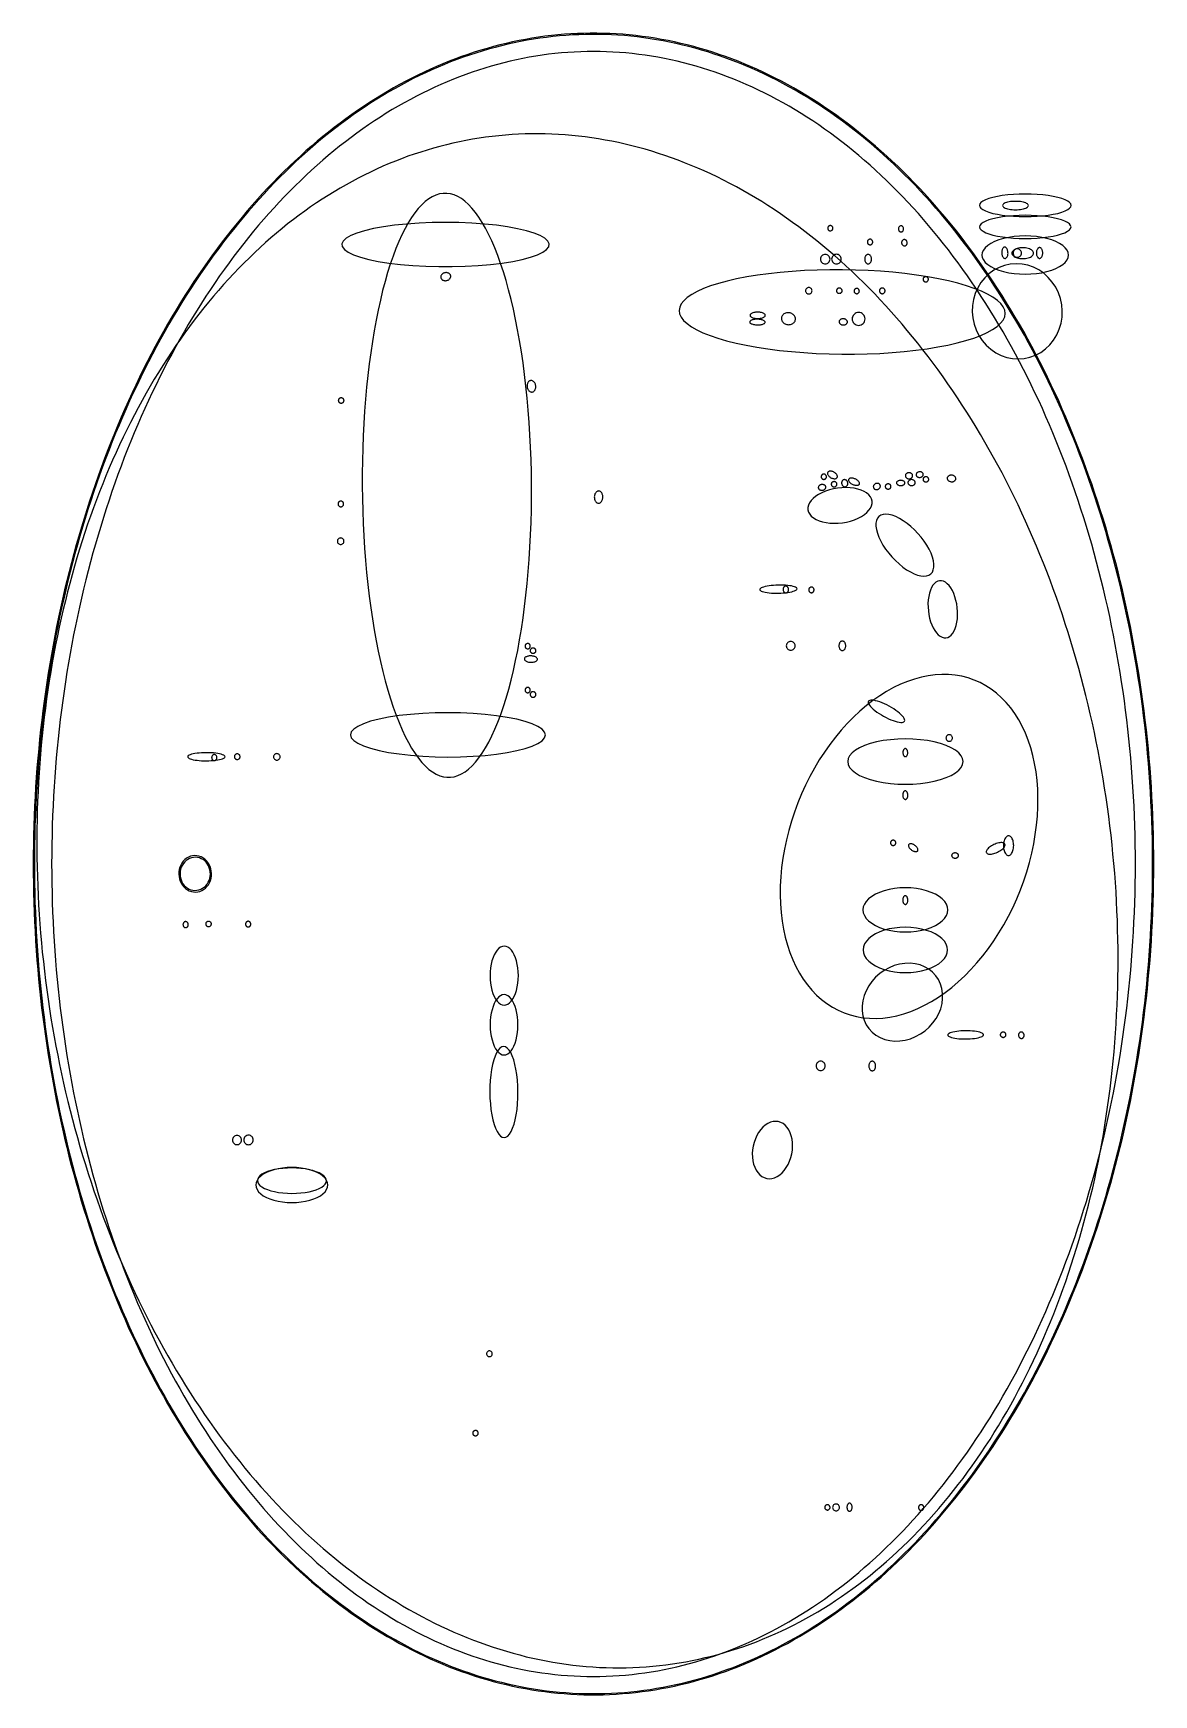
# Model space of a CAD drawing. Extents: x -1 to 217, y -22 to 302.
import ezdxf

# ---------------------------------------------------------------- set-up
doc = ezdxf.new("R2010")
doc.units = 0

msp = doc.modelspace()

# ---------------------------------------------------------------- linework, layer by layer
at = {"layer": 'CIRCLES'}
for p, q in [((189.82, 259.19), (189.74, 259.05)), ((189.92, 259.31), (189.82, 259.19)), ((190.04, 259.42), (189.92, 259.31)), ((190.18, 259.49), (190.04, 259.42)), ((190.34, 259.54), (190.18, 259.49)), ((190.5, 259.55), (190.34, 259.54)), ((190.66, 259.54), (190.5, 259.55)), ((190.82, 259.49), (190.66, 259.54)), ((190.96, 259.42), (190.82, 259.49)), ((191.08, 259.31), (190.96, 259.42)), ((191.18, 259.19), (191.08, 259.31)), ((191.26, 259.05), (191.18, 259.19)), ((152.16, 257.74), (152.14, 257.56)), ((152.14, 257.56), (152.16, 257.38)), ((152.21, 257.91), (152.16, 257.74)), ((152.16, 257.38), (152.21, 257.2)), ((152.3, 258.07), (152.21, 257.91)), ((152.21, 257.2), (152.3, 257.04)), ((152.41, 258.21), (152.3, 258.07)), ((152.3, 257.04), (152.41, 256.9)), ((152.55, 258.32), (152.41, 258.21)), ((152.41, 256.9), (152.55, 256.79)), ((152.71, 258.41), (152.55, 258.32)), ((152.55, 256.79), (152.71, 256.7)), ((152.89, 258.46), (152.71, 258.41)), ((152.71, 256.7), (152.89, 256.65)), ((153.07, 258.48), (152.89, 258.46)), ((152.89, 256.65), (153.07, 256.63)), ((153.25, 258.46), (153.07, 258.48)), ((153.07, 256.63), (153.25, 256.65)), ((153.42, 258.41), (153.25, 258.46)), ((153.25, 256.65), (153.42, 256.7)), ((153.58, 258.32), (153.42, 258.41)), ((153.42, 256.7), (153.58, 256.79)), ((153.72, 258.21), (153.58, 258.32)), ((153.58, 256.79), (153.72, 256.9)), ((153.83, 258.07), (153.72, 258.21)), ((153.72, 256.9), (153.83, 257.04)), ((153.92, 257.91), (153.83, 258.07)), ((153.83, 257.04), (153.92, 257.2)), ((153.97, 257.74), (153.92, 257.91)), ((153.92, 257.2), (153.97, 257.38)), ((153.99, 257.56), (153.97, 257.74)), ((153.97, 257.38), (153.99, 257.56)), ((154.32, 257.75), (154.31, 257.56)), ((154.31, 257.56), (154.32, 257.38)), ((154.38, 257.92), (154.32, 257.75)), ((154.32, 257.38), (154.38, 257.2)), ((154.46, 258.08), (154.38, 257.92)), ((154.38, 257.2), (154.46, 257.04)), ((154.58, 258.23), (154.46, 258.08)), ((154.46, 257.04), (154.58, 256.9)), ((154.72, 258.34), (154.58, 258.23)), ((154.58, 256.9), (154.72, 256.78)), ((154.88, 258.43), (154.72, 258.34)), ((154.72, 256.78), (154.88, 256.7)), ((155.06, 258.48), (154.88, 258.43)), ((154.88, 256.7), (155.06, 256.64)), ((155.24, 258.5), (155.06, 258.48)), ((155.06, 256.64), (155.24, 256.63)), ((155.43, 258.48), (155.24, 258.5)), ((155.24, 256.63), (155.43, 256.64)), ((155.6, 258.43), (155.43, 258.48)), ((155.43, 256.64), (155.6, 256.7)), ((155.76, 258.34), (155.6, 258.43)), ((155.6, 256.7), (155.76, 256.78)), ((155.91, 258.23), (155.76, 258.34)), ((155.76, 256.78), (155.91, 256.9)), ((156.02, 258.08), (155.91, 258.23)), ((155.91, 256.9), (156.02, 257.04)), ((156.11, 257.92), (156.02, 258.08)), ((156.02, 257.04), (156.11, 257.2)), ((156.16, 257.75), (156.11, 257.92)), ((156.11, 257.2), (156.16, 257.38)), ((156.18, 257.56), (156.16, 257.75)), ((156.16, 257.38), (156.18, 257.56)), ((189.69, 258.89), (189.68, 258.73)), ((189.68, 258.73), (189.69, 258.57)), ((189.74, 259.05), (189.69, 258.89)), ((189.69, 258.57), (189.74, 258.42)), ((189.74, 258.42), (189.82, 258.27)), ((189.82, 258.27), (189.92, 258.15)), ((189.92, 258.15), (190.04, 258.05)), ((190.04, 258.05), (190.18, 257.97)), ((190.18, 257.97), (190.34, 257.92)), ((190.34, 257.92), (190.5, 257.91)), ((190.5, 257.91), (190.66, 257.92)), ((190.66, 257.92), (190.82, 257.97)), ((190.82, 257.97), (190.96, 258.05)), ((190.96, 258.05), (191.08, 258.15)), ((191.08, 258.15), (191.18, 258.27)), ((191.18, 258.27), (191.26, 258.42)), ((191.31, 258.89), (191.26, 259.05)), ((191.26, 258.42), (191.31, 258.57)), ((191.32, 258.73), (191.31, 258.89)), ((191.31, 258.57), (191.32, 258.73)), ((149.24, 251.52), (149.22, 251.4)), ((149.22, 251.4), (149.24, 251.27)), ((149.27, 251.64), (149.24, 251.52)), ((149.24, 251.27), (149.27, 251.15)), ((149.33, 251.75), (149.27, 251.64)), ((149.27, 251.15), (149.33, 251.04)), ((149.41, 251.85), (149.33, 251.75)), ((149.33, 251.04), (149.41, 250.95)), ((149.51, 251.92), (149.41, 251.85)), ((149.41, 250.95), (149.51, 250.87)), ((149.62, 251.98), (149.51, 251.92)), ((149.51, 250.87), (149.62, 250.81)), ((149.74, 252.02), (149.62, 251.98)), ((149.62, 250.81), (149.74, 250.77)), ((149.86, 252.03), (149.74, 252.02)), ((149.74, 250.77), (149.86, 250.76)), ((149.98, 252.02), (149.86, 252.03)), ((149.86, 250.76), (149.98, 250.77)), ((150.1, 251.98), (149.98, 252.02)), ((149.98, 250.77), (150.1, 250.81)), ((150.21, 251.92), (150.1, 251.98)), ((150.1, 250.81), (150.21, 250.87)), ((150.31, 251.85), (150.21, 251.92)), ((150.21, 250.87), (150.31, 250.95)), ((150.39, 251.75), (150.31, 251.85)), ((150.31, 250.95), (150.39, 251.04)), ((150.45, 251.64), (150.39, 251.75)), ((150.39, 251.04), (150.45, 251.15)), ((150.48, 251.52), (150.45, 251.64)), ((150.45, 251.15), (150.48, 251.27)), ((150.5, 251.4), (150.48, 251.52)), ((150.48, 251.27), (150.5, 251.4)), ((158.42, 246.38), (158.34, 246.15)), ((158.53, 246.6), (158.42, 246.38)), ((158.69, 246.79), (158.53, 246.6)), ((158.88, 246.95), (158.69, 246.79)), ((159.09, 247.06), (158.88, 246.95)), ((159.33, 247.14), (159.09, 247.06)), ((159.58, 247.16), (159.33, 247.14)), ((159.82, 247.14), (159.58, 247.16)), ((160.06, 247.06), (159.82, 247.14)), ((160.27, 246.95), (160.06, 247.06)), ((160.46, 246.79), (160.27, 246.95)), ((160.62, 246.6), (160.46, 246.79)), ((160.74, 246.38), (160.62, 246.6)), ((160.81, 246.15), (160.74, 246.38)), ((158.34, 246.15), (158.32, 245.9)), ((158.32, 245.9), (158.34, 245.66)), ((158.34, 245.66), (158.42, 245.42)), ((158.42, 245.42), (158.53, 245.21)), ((158.53, 245.21), (158.69, 245.02)), ((158.69, 245.02), (158.88, 244.86)), ((158.88, 244.86), (159.09, 244.74)), ((159.09, 244.74), (159.33, 244.67)), ((159.33, 244.67), (159.58, 244.65)), ((159.58, 244.65), (159.82, 244.67)), ((159.82, 244.67), (160.06, 244.74)), ((160.06, 244.74), (160.27, 244.86)), ((160.27, 244.86), (160.46, 245.02)), ((160.46, 245.02), (160.62, 245.21)), ((160.62, 245.21), (160.74, 245.42)), ((160.74, 245.42), (160.81, 245.66)), ((160.83, 245.9), (160.81, 246.15)), ((160.81, 245.66), (160.83, 245.9)), ((57.99, 202.69), (57.98, 202.56)), ((57.98, 202.56), (57.99, 202.44)), ((58.02, 202.81), (57.99, 202.69)), ((57.99, 202.44), (58.02, 202.32)), ((58.08, 202.92), (58.02, 202.81)), ((58.02, 202.32), (58.08, 202.21)), ((58.16, 203.01), (58.08, 202.92)), ((58.08, 202.21), (58.16, 202.12)), ((58.26, 203.09), (58.16, 203.01)), ((58.16, 202.12), (58.26, 202.04)), ((58.37, 203.15), (58.26, 203.09)), ((58.26, 202.04), (58.37, 201.98)), ((58.49, 203.19), (58.37, 203.15)), ((58.37, 201.98), (58.49, 201.94)), ((58.61, 203.2), (58.49, 203.19)), ((58.49, 201.94), (58.61, 201.93)), ((58.73, 203.19), (58.61, 203.2)), ((58.61, 201.93), (58.73, 201.94)), ((58.85, 203.15), (58.73, 203.19)), ((58.73, 201.94), (58.85, 201.98)), ((58.96, 203.09), (58.85, 203.15)), ((58.85, 201.98), (58.96, 202.04)), ((59.06, 203.01), (58.96, 203.09)), ((58.96, 202.04), (59.06, 202.12)), ((59.14, 202.92), (59.06, 203.01)), ((59.06, 202.12), (59.14, 202.21)), ((59.2, 202.81), (59.14, 202.92)), ((59.14, 202.21), (59.2, 202.32)), ((59.23, 202.69), (59.2, 202.81)), ((59.2, 202.32), (59.23, 202.44)), ((59.25, 202.56), (59.23, 202.69)), ((59.23, 202.44), (59.25, 202.56)), ((145.49, 182.35), (145.47, 182.18)), ((145.47, 182.18), (145.49, 182.01)), ((145.54, 182.51), (145.49, 182.35)), ((145.49, 182.01), (145.54, 181.85)), ((145.62, 182.66), (145.54, 182.51)), ((145.54, 181.85), (145.62, 181.7)), ((145.72, 182.79), (145.62, 182.66)), ((145.62, 181.7), (145.72, 181.57)), ((145.85, 182.9), (145.72, 182.79)), ((145.72, 181.57), (145.85, 181.46)), ((146, 182.98), (145.85, 182.9)), ((145.85, 181.46), (146, 181.38)), ((146.17, 183.03), (146, 182.98)), ((146.34, 183.05), (146.17, 183.03)), ((146.5, 183.03), (146.34, 183.05)), ((146.67, 182.98), (146.5, 183.03)), ((146.82, 182.9), (146.67, 182.98)), ((146.67, 181.38), (146.82, 181.46)), ((146.95, 182.79), (146.82, 182.9)), ((146.82, 181.46), (146.95, 181.57)), ((147.06, 182.66), (146.95, 182.79)), ((146.95, 181.57), (147.06, 181.7)), ((147.14, 182.51), (147.06, 182.66)), ((147.06, 181.7), (147.14, 181.85)), ((147.19, 182.35), (147.14, 182.51)), ((147.14, 181.85), (147.19, 182.01)), ((147.2, 182.18), (147.19, 182.35)), ((147.19, 182.01), (147.2, 182.18)), ((146, 181.38), (146.17, 181.33)), ((146.17, 181.33), (146.34, 181.31)), ((146.34, 181.31), (146.5, 181.33)), ((146.5, 181.33), (146.67, 181.38)), ((176.61, 164.33), (176.59, 164.21)), ((176.59, 164.21), (176.61, 164.09)), ((176.64, 164.45), (176.61, 164.33)), ((176.61, 164.09), (176.64, 163.97)), ((176.7, 164.56), (176.64, 164.45)), ((176.64, 163.97), (176.7, 163.86)), ((176.78, 164.66), (176.7, 164.56)), ((176.7, 163.86), (176.78, 163.76)), ((176.88, 164.74), (176.78, 164.66)), ((176.78, 163.76), (176.88, 163.68)), ((176.99, 164.8), (176.88, 164.74)), ((176.88, 163.68), (176.99, 163.62)), ((177.1, 164.83), (176.99, 164.8)), ((176.99, 163.62), (177.1, 163.59)), ((177.23, 164.85), (177.1, 164.83)), ((177.1, 163.59), (177.23, 163.58)), ((177.35, 164.83), (177.23, 164.85)), ((177.23, 163.58), (177.35, 163.59)), ((177.47, 164.8), (177.35, 164.83)), ((177.35, 163.59), (177.47, 163.62)), ((177.58, 164.74), (177.47, 164.8)), ((177.47, 163.62), (177.58, 163.68)), ((177.68, 164.66), (177.58, 164.74)), ((177.58, 163.68), (177.68, 163.76)), ((177.76, 164.56), (177.68, 164.66)), ((177.68, 163.76), (177.76, 163.86)), ((177.82, 164.45), (177.76, 164.56)), ((177.76, 163.86), (177.82, 163.97)), ((177.85, 164.33), (177.82, 164.45)), ((177.82, 163.97), (177.85, 164.09)), ((177.86, 164.21), (177.85, 164.33)), ((177.85, 164.09), (177.86, 164.21)), ((45.54, 160.65), (45.53, 160.53)), ((45.53, 160.53), (45.54, 160.4)), ((45.58, 160.77), (45.54, 160.65)), ((45.54, 160.4), (45.58, 160.28)), ((45.64, 160.88), (45.58, 160.77)), ((45.58, 160.28), (45.64, 160.18)), ((45.72, 160.98), (45.64, 160.88)), ((45.64, 160.18), (45.72, 160.08)), ((45.81, 161.06), (45.72, 160.98)), ((45.72, 160.08), (45.81, 160)), ((45.92, 161.11), (45.81, 161.06)), ((45.81, 160), (45.92, 159.94)), ((46.04, 161.15), (45.92, 161.11)), ((45.92, 159.94), (46.04, 159.91)), ((46.16, 161.16), (46.04, 161.15)), ((46.04, 159.91), (46.16, 159.89)), ((46.29, 161.15), (46.16, 161.16)), ((46.16, 159.89), (46.29, 159.91)), ((46.41, 161.11), (46.29, 161.15)), ((46.29, 159.91), (46.41, 159.94)), ((46.52, 161.06), (46.41, 161.11)), ((46.41, 159.94), (46.52, 160)), ((46.61, 160.98), (46.52, 161.06)), ((46.52, 160), (46.61, 160.08)), ((46.69, 160.88), (46.61, 160.98)), ((46.61, 160.08), (46.69, 160.18)), ((46.75, 160.77), (46.69, 160.88)), ((46.69, 160.18), (46.75, 160.28)), ((46.79, 160.65), (46.75, 160.77)), ((46.75, 160.28), (46.79, 160.4)), ((46.8, 160.53), (46.79, 160.65)), ((46.79, 160.4), (46.8, 160.53)), ((151.3, 100.47), (151.28, 100.3)), ((151.35, 100.64), (151.3, 100.47)), ((151.43, 100.8), (151.35, 100.64)), ((151.55, 100.93), (151.43, 100.8)), ((151.68, 101.04), (151.55, 100.93)), ((151.84, 101.12), (151.68, 101.04)), ((152, 101.18), (151.84, 101.12)), ((152.18, 101.19), (152, 101.18)), ((152.35, 101.18), (152.18, 101.19)), ((152.52, 101.12), (152.35, 101.18)), ((152.67, 101.04), (152.52, 101.12)), ((152.81, 100.93), (152.67, 101.04)), ((152.92, 100.8), (152.81, 100.93)), ((153, 100.64), (152.92, 100.8)), ((153.06, 100.47), (153, 100.64)), ((153.07, 100.3), (153.06, 100.47)), ((151.28, 100.3), (151.3, 100.12)), ((151.3, 100.12), (151.35, 99.96)), ((151.35, 99.96), (151.43, 99.8)), ((151.43, 99.8), (151.55, 99.67)), ((151.55, 99.67), (151.68, 99.55)), ((151.68, 99.55), (151.84, 99.47)), ((151.84, 99.47), (152, 99.42)), ((152, 99.42), (152.18, 99.4)), ((152.18, 99.4), (152.35, 99.42)), ((152.35, 99.42), (152.52, 99.47)), ((152.52, 99.47), (152.67, 99.55)), ((152.67, 99.55), (152.81, 99.67)), ((152.81, 99.67), (152.92, 99.8)), ((152.92, 99.8), (153, 99.96)), ((153, 99.96), (153.06, 100.12)), ((153.06, 100.12), (153.07, 100.3)), ((37.51, 85.99), (37.49, 85.82)), ((37.49, 85.82), (37.51, 85.65)), ((37.56, 86.16), (37.51, 85.99)), ((37.51, 85.65), (37.56, 85.48)), ((37.64, 86.32), (37.56, 86.16)), ((37.56, 85.48), (37.64, 85.32)), ((37.75, 86.45), (37.64, 86.32)), ((37.64, 85.32), (37.75, 85.19)), ((37.89, 86.56), (37.75, 86.45)), ((37.75, 85.19), (37.89, 85.08)), ((38.04, 86.65), (37.89, 86.56)), ((37.89, 85.08), (38.04, 84.99)), ((38.21, 86.7), (38.04, 86.65)), ((38.04, 84.99), (38.21, 84.94)), ((38.39, 86.71), (38.21, 86.7)), ((38.21, 84.94), (38.39, 84.93)), ((38.56, 86.7), (38.39, 86.71)), ((38.39, 84.93), (38.56, 84.94)), ((38.73, 86.65), (38.56, 86.7)), ((38.56, 84.94), (38.73, 84.99)), ((38.88, 86.56), (38.73, 86.65)), ((38.73, 84.99), (38.88, 85.08)), ((39.02, 86.45), (38.88, 86.56)), ((38.88, 85.08), (39.02, 85.19)), ((39.13, 86.32), (39.02, 86.45)), ((39.02, 85.19), (39.13, 85.32)), ((39.21, 86.16), (39.13, 86.32)), ((39.13, 85.32), (39.21, 85.48)), ((39.26, 85.99), (39.21, 86.16)), ((39.21, 85.48), (39.26, 85.65)), ((39.28, 85.82), (39.26, 85.99)), ((39.26, 85.65), (39.28, 85.82)), ((39.76, 86.03), (39.74, 85.85)), ((39.74, 85.85), (39.76, 85.67)), ((39.81, 86.2), (39.76, 86.03)), ((39.76, 85.67), (39.81, 85.49)), ((39.89, 86.36), (39.81, 86.2)), ((39.81, 85.49), (39.89, 85.33)), ((40.01, 86.5), (39.89, 86.36)), ((39.89, 85.33), (40.01, 85.19)), ((40.15, 86.61), (40.01, 86.5)), ((40.01, 85.19), (40.15, 85.08)), ((40.31, 86.7), (40.15, 86.61)), ((40.15, 85.08), (40.31, 84.99)), ((40.48, 86.75), (40.31, 86.7)), ((40.31, 84.99), (40.48, 84.94)), ((40.66, 86.77), (40.48, 86.75)), ((40.48, 84.94), (40.66, 84.92)), ((40.84, 86.75), (40.66, 86.77)), ((40.66, 84.92), (40.84, 84.94)), ((41.01, 86.7), (40.84, 86.75)), ((40.84, 84.94), (41.01, 84.99)), ((41.17, 86.61), (41.01, 86.7)), ((41.01, 84.99), (41.17, 85.08)), ((41.31, 86.5), (41.17, 86.61)), ((41.17, 85.08), (41.31, 85.19)), ((41.43, 86.36), (41.31, 86.5)), ((41.31, 85.19), (41.43, 85.33)), ((41.51, 86.2), (41.43, 86.36)), ((41.43, 85.33), (41.51, 85.49)), ((41.57, 86.03), (41.51, 86.2)), ((41.51, 85.49), (41.57, 85.67)), ((41.58, 85.85), (41.57, 86.03)), ((41.57, 85.67), (41.58, 85.85)), ((87.06, 44.28), (87.05, 44.17)), ((87.05, 44.17), (87.06, 44.06)), ((87.09, 44.38), (87.06, 44.28)), ((87.06, 44.06), (87.09, 43.96)), ((87.14, 44.48), (87.09, 44.38)), ((87.09, 43.96), (87.14, 43.86)), ((87.21, 44.57), (87.14, 44.48)), ((87.14, 43.86), (87.21, 43.78)), ((87.29, 44.63), (87.21, 44.57)), ((87.21, 43.78), (87.29, 43.71)), ((87.39, 44.69), (87.29, 44.63)), ((87.29, 43.71), (87.39, 43.66)), ((87.49, 44.72), (87.39, 44.69)), ((87.39, 43.66), (87.49, 43.63)), ((87.6, 44.73), (87.49, 44.72)), ((87.49, 43.63), (87.6, 43.62)), ((87.71, 44.72), (87.6, 44.73)), ((87.6, 43.62), (87.71, 43.63)), ((87.82, 44.69), (87.71, 44.72)), ((87.71, 43.63), (87.82, 43.66)), ((87.91, 44.63), (87.82, 44.69)), ((87.82, 43.66), (87.91, 43.71)), ((88, 44.57), (87.91, 44.63)), ((87.91, 43.71), (88, 43.78)), ((88.07, 44.48), (88, 44.57)), ((88, 43.78), (88.07, 43.86)), ((88.12, 44.38), (88.07, 44.48)), ((88.07, 43.86), (88.12, 43.96)), ((88.15, 44.28), (88.12, 44.38)), ((88.12, 43.96), (88.15, 44.06)), ((88.16, 44.17), (88.15, 44.28)), ((88.15, 44.06), (88.16, 44.17)), ((154.51, 14.35), (154.5, 14.22)), ((154.5, 14.22), (154.51, 14.1)), ((154.55, 14.48), (154.51, 14.35)), ((154.51, 14.1), (154.55, 13.97)), ((154.61, 14.59), (154.55, 14.48)), ((154.55, 13.97), (154.61, 13.86)), ((154.7, 14.69), (154.61, 14.59)), ((154.61, 13.86), (154.7, 13.76)), ((154.8, 14.77), (154.7, 14.69)), ((154.7, 13.76), (154.8, 13.67)), ((154.91, 14.83), (154.8, 14.77)), ((154.8, 13.67), (154.91, 13.61)), ((155.03, 14.87), (154.91, 14.83)), ((154.91, 13.61), (155.03, 13.58)), ((155.16, 14.88), (155.03, 14.87)), ((155.03, 13.58), (155.16, 13.56)), ((155.29, 14.87), (155.16, 14.88)), ((155.16, 13.56), (155.29, 13.58)), ((155.42, 14.83), (155.29, 14.87)), ((155.29, 13.58), (155.42, 13.61)), ((155.53, 14.77), (155.42, 14.83)), ((155.42, 13.61), (155.53, 13.67)), ((155.63, 14.69), (155.53, 14.77)), ((155.53, 13.67), (155.63, 13.76)), ((155.71, 14.59), (155.63, 14.69)), ((155.63, 13.76), (155.71, 13.86)), ((155.77, 14.48), (155.71, 14.59)), ((155.71, 13.86), (155.77, 13.97)), ((155.81, 14.35), (155.77, 14.48)), ((155.77, 13.97), (155.81, 14.1)), ((155.82, 14.22), (155.81, 14.35)), ((155.81, 14.1), (155.82, 14.22))]:
    msp.add_line(p, q, dxfattribs=at)
at = {"layer": 'ELLIPSES'}
for p, q in [((100.94, 301.27), (99.68, 301.14)), ((102.21, 301.38), (100.94, 301.27)), ((103.47, 301.46), (102.21, 301.38)), ((103.78, 301.25), (102.51, 301.17)), ((104.74, 301.53), (103.47, 301.46)), ((105.04, 301.31), (103.78, 301.25)), ((106, 301.57), (104.74, 301.53)), ((106.31, 301.35), (105.04, 301.31)), ((107.27, 301.59), (106, 301.57)), ((107.57, 301.36), (106.31, 301.35)), ((108.54, 301.59), (107.27, 301.59)), ((108.84, 301.36), (107.57, 301.36)), ((109.8, 301.57), (108.54, 301.59)), ((110.1, 301.33), (108.84, 301.36)), ((111.07, 301.53), (109.8, 301.57)), ((111.37, 301.28), (110.1, 301.33)), ((112.33, 301.46), (111.07, 301.53)), ((112.63, 301.21), (111.37, 301.28)), ((113.6, 301.38), (112.33, 301.46)), ((114.86, 301.27), (113.6, 301.38)), ((116.12, 301.14), (114.86, 301.27)), ((85.9, 298.28), (84.66, 297.89)), ((86.2, 298.13), (84.96, 297.74)), ((87.14, 298.64), (85.9, 298.28)), ((87.44, 298.49), (86.2, 298.13)), ((88.38, 298.99), (87.14, 298.64)), ((88.69, 298.83), (87.44, 298.49)), ((89.63, 299.32), (88.38, 298.99)), ((89.93, 299.15), (88.69, 298.83)), ((90.88, 299.62), (89.63, 299.32)), ((91.18, 299.45), (89.93, 299.15)), ((92.13, 299.9), (90.88, 299.62)), ((92.43, 299.73), (91.18, 299.45)), ((93.39, 300.16), (92.13, 299.9)), ((93.69, 299.98), (92.43, 299.73)), ((94.64, 300.4), (93.39, 300.16)), ((94.94, 300.22), (93.69, 299.98)), ((95.9, 300.62), (94.64, 300.4)), ((96.2, 300.43), (94.94, 300.22)), ((97.16, 300.81), (95.9, 300.62)), ((97.46, 300.62), (96.2, 300.43)), ((98.42, 300.99), (97.16, 300.81)), ((98.72, 300.79), (97.46, 300.62)), ((99.68, 301.14), (98.42, 300.99)), ((99.98, 300.94), (98.72, 300.79)), ((101.25, 301.06), (99.98, 300.94)), ((102.51, 301.17), (101.25, 301.06)), ((105.4, 297.99), (104.15, 297.93)), ((106.66, 298.02), (105.4, 297.99)), ((107.92, 298.04), (106.66, 298.02)), ((109.17, 298.02), (107.92, 298.04)), ((110.43, 297.99), (109.17, 298.02)), ((111.69, 297.93), (110.43, 297.99)), ((113.9, 301.12), (112.63, 301.21)), ((115.16, 301), (113.9, 301.12)), ((116.42, 300.87), (115.16, 301)), ((117.39, 300.98), (116.12, 301.14)), ((117.68, 300.71), (116.42, 300.87)), ((118.65, 300.81), (117.39, 300.98)), ((118.94, 300.53), (117.68, 300.71)), ((119.91, 300.61), (118.65, 300.81)), ((120.2, 300.33), (118.94, 300.53)), ((121.16, 300.4), (119.91, 300.61)), ((121.46, 300.1), (120.2, 300.33)), ((122.42, 300.16), (121.16, 300.4)), ((122.71, 299.86), (121.46, 300.1)), ((123.67, 299.9), (122.42, 300.16)), ((123.97, 299.59), (122.71, 299.86)), ((124.92, 299.62), (123.67, 299.9)), ((125.22, 299.3), (123.97, 299.59)), ((126.17, 299.31), (124.92, 299.62)), ((126.47, 299), (125.22, 299.3)), ((127.42, 298.99), (126.17, 299.31)), ((127.71, 298.66), (126.47, 299)), ((128.66, 298.64), (127.42, 298.99)), ((128.96, 298.31), (127.71, 298.66)), ((129.91, 298.27), (128.66, 298.64)), ((130.2, 297.94), (128.96, 298.31)), ((131.14, 297.88), (129.91, 298.27)), ((77.3, 295.11), (76.09, 294.57)), ((77.6, 294.99), (76.38, 294.46)), ((78.52, 295.63), (77.3, 295.11)), ((78.82, 295.5), (77.6, 294.99)), ((79.74, 296.12), (78.52, 295.63)), ((80.04, 295.99), (78.82, 295.5)), ((80.96, 296.59), (79.74, 296.12)), ((81.26, 296.46), (80.04, 295.99)), ((82.19, 297.05), (80.96, 296.59)), ((82.49, 296.91), (81.26, 296.46)), ((83.42, 297.48), (82.19, 297.05)), ((83.72, 297.34), (82.49, 296.91)), ((84.66, 297.89), (83.42, 297.48)), ((84.96, 297.74), (83.72, 297.34)), ((86.7, 294.81), (85.47, 294.42)), ((87.93, 295.18), (86.7, 294.81)), ((89.16, 295.52), (87.93, 295.18)), ((90.4, 295.84), (89.16, 295.52)), ((91.64, 296.15), (90.4, 295.84)), ((92.89, 296.43), (91.64, 296.15)), ((94.13, 296.68), (92.89, 296.43)), ((95.38, 296.92), (94.13, 296.68)), ((96.63, 297.13), (95.38, 296.92)), ((97.88, 297.32), (96.63, 297.13)), ((99.13, 297.49), (97.88, 297.32)), ((100.38, 297.63), (99.13, 297.49)), ((101.64, 297.76), (100.38, 297.63)), ((102.89, 297.86), (101.64, 297.76)), ((104.15, 297.93), (102.89, 297.86)), ((112.94, 297.85), (111.69, 297.93)), ((114.2, 297.75), (112.94, 297.85)), ((115.45, 297.63), (114.2, 297.75)), ((116.71, 297.48), (115.45, 297.63)), ((117.96, 297.32), (116.71, 297.48)), ((119.21, 297.13), (117.96, 297.32)), ((120.46, 296.91), (119.21, 297.13)), ((121.7, 296.68), (120.46, 296.91)), ((122.95, 296.42), (121.7, 296.68)), ((124.19, 296.14), (122.95, 296.42)), ((125.43, 295.84), (124.19, 296.14)), ((126.67, 295.52), (125.43, 295.84)), ((127.91, 295.17), (126.67, 295.52)), ((129.14, 294.8), (127.91, 295.17)), ((130.37, 294.41), (129.14, 294.8)), ((131.43, 297.54), (130.2, 297.94)), ((132.38, 297.47), (131.14, 297.88)), ((132.67, 297.13), (131.43, 297.54)), ((133.61, 297.04), (132.38, 297.47)), ((133.9, 296.69), (132.67, 297.13)), ((134.84, 296.59), (133.61, 297.04)), ((135.13, 296.23), (133.9, 296.69)), ((136.07, 296.12), (134.84, 296.59)), ((136.35, 295.75), (135.13, 296.23)), ((137.29, 295.62), (136.07, 296.12)), ((137.57, 295.25), (136.35, 295.75)), ((138.5, 295.11), (137.29, 295.62)), ((138.79, 294.73), (137.57, 295.25)), ((139.72, 294.57), (138.5, 295.11)), ((70.09, 291.58), (68.9, 290.92)), ((71.28, 292.22), (70.09, 291.58)), ((71.57, 292.12), (70.38, 291.48)), ((72.47, 292.84), (71.28, 292.22)), ((72.77, 292.74), (71.57, 292.12)), ((73.67, 293.44), (72.47, 292.84)), ((73.97, 293.33), (72.77, 292.74)), ((74.88, 294.02), (73.67, 293.44)), ((75.17, 293.9), (73.97, 293.33)), ((76.09, 294.57), (74.88, 294.02)), ((76.38, 294.46), (75.17, 293.9)), ((78.16, 291.62), (76.96, 291.08)), ((79.37, 292.14), (78.16, 291.62)), ((80.58, 292.64), (79.37, 292.14)), ((81.8, 293.12), (80.58, 292.64)), ((83.02, 293.57), (81.8, 293.12)), ((84.24, 294.01), (83.02, 293.57)), ((85.47, 294.42), (84.24, 294.01)), ((131.6, 294), (130.37, 294.41)), ((132.82, 293.57), (131.6, 294)), ((134.04, 293.11), (132.82, 293.57)), ((135.25, 292.63), (134.04, 293.11)), ((136.47, 292.14), (135.25, 292.63)), ((137.67, 291.61), (136.47, 292.14)), ((138.88, 291.07), (137.67, 291.61)), ((140, 294.18), (138.79, 294.73)), ((140.93, 294.01), (139.72, 294.57)), ((141.2, 293.62), (140, 294.18)), ((142.13, 293.43), (140.93, 294.01)), ((142.41, 293.04), (141.2, 293.62)), ((143.33, 292.84), (142.13, 293.43)), ((143.61, 292.43), (142.41, 293.04)), ((144.53, 292.22), (143.33, 292.84)), ((144.8, 291.8), (143.61, 292.43)), ((145.72, 291.58), (144.53, 292.22)), ((145.99, 291.16), (144.8, 291.8)), ((146.9, 290.92), (145.72, 291.58)), ((65.38, 288.82), (64.22, 288.08)), ((65.67, 288.74), (64.51, 288)), ((66.55, 289.54), (65.38, 288.82)), ((66.84, 289.45), (65.67, 288.74)), ((67.72, 290.24), (66.55, 289.54)), ((68.02, 290.15), (66.84, 289.45)), ((68.9, 290.92), (67.72, 290.24)), ((69.2, 290.83), (68.02, 290.15)), ((70.38, 291.48), (69.2, 290.83)), ((72.19, 288.7), (71.01, 288.05)), ((73.37, 289.33), (72.19, 288.7)), ((74.56, 289.94), (73.37, 289.33)), ((75.76, 290.52), (74.56, 289.94)), ((76.96, 291.08), (75.76, 290.52)), ((140.08, 290.51), (138.88, 291.07)), ((141.27, 289.92), (140.08, 290.51)), ((142.46, 289.32), (141.27, 289.92)), ((143.65, 288.69), (142.46, 289.32)), ((144.83, 288.04), (143.65, 288.69)), ((147.17, 290.49), (145.99, 291.16)), ((148.08, 290.23), (146.9, 290.92)), ((148.35, 289.8), (147.17, 290.49)), ((149.26, 289.53), (148.08, 290.23)), ((149.52, 289.1), (148.35, 289.8)), ((150.42, 288.81), (149.26, 289.53)), ((150.69, 288.37), (149.52, 289.1)), ((151.59, 288.07), (150.42, 288.81)), ((151.85, 287.62), (150.69, 288.37)), ((60.76, 285.74), (59.62, 284.92)), ((61.05, 285.67), (59.91, 284.85)), ((61.91, 286.54), (60.76, 285.74)), ((62.2, 286.46), (61.05, 285.67)), ((63.06, 287.32), (61.91, 286.54)), ((63.35, 287.24), (62.2, 286.46)), ((64.22, 288.08), (63.06, 287.32)), ((64.51, 288), (63.35, 287.24)), ((66.34, 285.25), (65.19, 284.5)), ((67.5, 285.99), (66.34, 285.25)), ((68.66, 286.7), (67.5, 285.99)), ((69.83, 287.39), (68.66, 286.7)), ((71.01, 288.05), (69.83, 287.39)), ((146, 287.37), (144.83, 288.04)), ((147.17, 286.68), (146, 287.37)), ((148.34, 285.97), (147.17, 286.68)), ((149.49, 285.24), (148.34, 285.97)), ((150.65, 284.49), (149.49, 285.24)), ((152.74, 287.31), (151.59, 288.07)), ((153, 286.85), (151.85, 287.62)), ((153.9, 286.53), (152.74, 287.31)), ((154.15, 286.07), (153, 286.85)), ((155.04, 285.73), (153.9, 286.53)), ((155.3, 285.26), (154.15, 286.07)), ((156.18, 284.91), (155.04, 285.73)), ((156.43, 284.43), (155.3, 285.26)), ((56.25, 282.34), (55.13, 281.44)), ((56.53, 282.28), (55.42, 281.39)), ((57.36, 283.22), (56.25, 282.34)), ((57.65, 283.16), (56.53, 282.28)), ((58.49, 284.08), (57.36, 283.22)), ((58.78, 284.01), (57.65, 283.16)), ((59.62, 284.92), (58.49, 284.08)), ((59.91, 284.85), (58.78, 284.01)), ((61.76, 282.12), (60.64, 281.29)), ((62.9, 282.94), (61.76, 282.12)), ((64.04, 283.73), (62.9, 282.94)), ((65.19, 284.5), (64.04, 283.73)), ((92.01, 281.84), (90.71, 281.74)), ((93.3, 281.91), (92.01, 281.84)), ((94.59, 281.96), (93.3, 281.91)), ((95.89, 281.99), (94.59, 281.96)), ((97.18, 281.99), (95.89, 281.99)), ((98.48, 281.97), (97.18, 281.99)), ((99.78, 281.93), (98.48, 281.97)), ((101.08, 281.87), (99.78, 281.93)), ((102.38, 281.78), (101.08, 281.87)), ((151.79, 283.72), (150.65, 284.49)), ((152.93, 282.92), (151.79, 283.72)), ((154.07, 282.11), (152.93, 282.92)), ((155.19, 281.27), (154.07, 282.11)), ((157.31, 284.07), (156.18, 284.91)), ((157.56, 283.59), (156.43, 284.43)), ((158.44, 283.21), (157.31, 284.07)), ((158.69, 282.72), (157.56, 283.59)), ((159.56, 282.33), (158.44, 283.21)), ((159.8, 281.83), (158.69, 282.72)), ((160.67, 281.43), (159.56, 282.33)), ((160.91, 280.93), (159.8, 281.83)), ((51.84, 278.64), (50.76, 277.66)), ((52.12, 278.59), (51.04, 277.62)), ((52.93, 279.59), (51.84, 278.64)), ((53.21, 279.54), (52.12, 278.59)), ((54.03, 280.53), (52.93, 279.59)), ((54.31, 280.47), (53.21, 279.54)), ((55.13, 281.44), (54.03, 280.53)), ((55.42, 281.39), (54.31, 280.47)), ((57.3, 278.67), (56.2, 277.76)), ((58.4, 279.56), (57.3, 278.67)), ((59.52, 280.44), (58.4, 279.56)), ((60.64, 281.29), (59.52, 280.44)), ((75.45, 278.83), (74.21, 278.44)), ((76.71, 279.2), (75.45, 278.83)), ((77.96, 279.54), (76.71, 279.2)), ((79.22, 279.86), (77.96, 279.54)), ((80.49, 280.16), (79.22, 279.86)), ((81.75, 280.44), (80.49, 280.16)), ((83.03, 280.69), (81.75, 280.44)), ((84.3, 280.92), (83.03, 280.69)), ((85.58, 281.13), (84.3, 280.92)), ((86.86, 281.32), (85.58, 281.13)), ((88.14, 281.48), (86.86, 281.32)), ((89.43, 281.62), (88.14, 281.48)), ((90.71, 281.74), (89.43, 281.62)), ((103.68, 281.67), (102.38, 281.78)), ((104.98, 281.54), (103.68, 281.67)), ((106.28, 281.38), (104.98, 281.54)), ((107.58, 281.2), (106.28, 281.38)), ((108.88, 281), (107.58, 281.2)), ((110.18, 280.78), (108.88, 281)), ((111.48, 280.53), (110.18, 280.78)), ((112.78, 280.27), (111.48, 280.53)), ((114.08, 279.97), (112.78, 280.27)), ((115.37, 279.66), (114.08, 279.97)), ((116.66, 279.33), (115.37, 279.66)), ((117.96, 278.97), (116.66, 279.33)), ((119.24, 278.59), (117.96, 278.97)), ((120.53, 278.18), (119.24, 278.59)), ((156.31, 280.42), (155.19, 281.27)), ((157.43, 279.55), (156.31, 280.42)), ((158.53, 278.65), (157.43, 279.55)), ((159.63, 277.74), (158.53, 278.65)), ((161.77, 280.52), (160.67, 281.43)), ((162.01, 280.01), (160.91, 280.93)), ((162.87, 279.58), (161.77, 280.52)), ((163.11, 279.06), (162.01, 280.01)), ((163.96, 278.63), (162.87, 279.58)), ((164.2, 278.1), (163.11, 279.06)), ((165.04, 277.65), (163.96, 278.63)), ((48.61, 275.66), (47.56, 274.63)), ((48.89, 275.62), (47.83, 274.59)), ((49.68, 276.67), (48.61, 275.66)), ((49.96, 276.63), (48.89, 275.62)), ((50.76, 277.66), (49.68, 276.67)), ((51.04, 277.62), (49.96, 276.63)), ((54.02, 275.87), (52.94, 274.9)), ((55.1, 276.82), (54.02, 275.87)), ((56.2, 277.76), (55.1, 276.82)), ((66.83, 275.65), (65.62, 275.1)), ((68.04, 276.17), (66.83, 275.65)), ((69.27, 276.67), (68.04, 276.17)), ((70.49, 277.14), (69.27, 276.67)), ((71.73, 277.6), (70.49, 277.14)), ((72.96, 278.03), (71.73, 277.6)), ((74.21, 278.44), (72.96, 278.03)), ((121.82, 277.76), (120.53, 278.18)), ((123.1, 277.31), (121.82, 277.76)), ((124.38, 276.84), (123.1, 277.31)), ((125.66, 276.35), (124.38, 276.84)), ((126.93, 275.84), (125.66, 276.35)), ((128.2, 275.3), (126.93, 275.84)), ((160.73, 276.81), (159.63, 277.74)), ((161.81, 275.85), (160.73, 276.81)), ((162.89, 274.88), (161.81, 275.85)), ((165.28, 277.12), (164.2, 278.1)), ((166.12, 276.66), (165.04, 277.65)), ((166.35, 276.13), (165.28, 277.12)), ((167.19, 275.65), (166.12, 276.66)), ((167.41, 275.11), (166.35, 276.13)), ((168.24, 274.62), (167.19, 275.65)), ((45.46, 272.52), (44.43, 271.44)), ((45.74, 272.49), (44.7, 271.41)), ((46.5, 273.59), (45.46, 272.52)), ((46.78, 273.55), (45.74, 272.49)), ((47.56, 274.63), (46.5, 273.59)), ((47.83, 274.59), (46.78, 273.55)), ((50.81, 272.9), (49.76, 271.87)), ((51.87, 273.91), (50.81, 272.9)), ((52.94, 274.9), (51.87, 273.91)), ((60.84, 272.72), (59.66, 272.07)), ((62.02, 273.35), (60.84, 272.72)), ((63.21, 273.95), (62.02, 273.35)), ((64.41, 274.54), (63.21, 273.95)), ((65.62, 275.1), (64.41, 274.54)), ((129.47, 274.75), (128.2, 275.3)), ((130.73, 274.17), (129.47, 274.75)), ((131.99, 273.57), (130.73, 274.17)), ((133.24, 272.95), (131.99, 273.57)), ((134.49, 272.31), (133.24, 272.95)), ((135.74, 271.64), (134.49, 272.31)), ((163.96, 273.89), (162.89, 274.88)), ((165.02, 272.88), (163.96, 273.89)), ((166.07, 271.85), (165.02, 272.88)), ((168.47, 274.07), (167.41, 275.11)), ((169.3, 273.58), (168.24, 274.62)), ((169.52, 273.02), (168.47, 274.07)), ((170.34, 272.51), (169.3, 273.58)), ((170.56, 271.95), (169.52, 273.02)), ((171.37, 271.43), (170.34, 272.51)), ((42.38, 269.22), (41.37, 268.09)), ((42.66, 269.19), (41.65, 268.06)), ((43.4, 270.34), (42.38, 269.22)), ((43.68, 270.31), (42.66, 269.19)), ((44.43, 271.44), (43.4, 270.34)), ((44.7, 271.41), (43.68, 270.31)), ((47.67, 269.76), (46.65, 268.68)), ((48.71, 270.83), (47.67, 269.76)), ((49.76, 271.87), (48.71, 270.83)), ((55.01, 269.25), (53.87, 268.5)), ((56.16, 269.99), (55.01, 269.25)), ((57.32, 270.7), (56.16, 269.99)), ((58.49, 271.39), (57.32, 270.7)), ((59.66, 272.07), (58.49, 271.39)), ((75.78, 269.31), (75.09, 268.78)), ((76.47, 269.73), (75.78, 269.31)), ((77.18, 270.05), (76.47, 269.73)), ((77.88, 270.27), (77.18, 270.05)), ((78.59, 270.38), (77.88, 270.27)), ((79.3, 270.38), (78.59, 270.38)), ((80.01, 270.28), (79.3, 270.38)), ((80.72, 270.07), (80.01, 270.28)), ((81.42, 269.76), (80.72, 270.07)), ((82.13, 269.35), (81.42, 269.76)), ((82.82, 268.83), (82.13, 269.35)), ((136.98, 270.96), (135.74, 271.64)), ((138.21, 270.25), (136.98, 270.96)), ((139.44, 269.52), (138.21, 270.25)), ((140.67, 268.77), (139.44, 269.52)), ((167.11, 270.81), (166.07, 271.85)), ((168.15, 269.74), (167.11, 270.81)), ((169.18, 268.66), (168.15, 269.74)), ((171.59, 270.86), (170.56, 271.95)), ((172.4, 270.33), (171.37, 271.43)), ((172.61, 269.75), (171.59, 270.86)), ((173.42, 269.21), (172.4, 270.33)), ((173.62, 268.63), (172.61, 269.75)), ((174.42, 268.08), (173.42, 269.21)), ((183.78, 268.87), (183.41, 268.6)), ((184.3, 269.13), (183.78, 268.87)), ((184.95, 269.37), (184.3, 269.13)), ((185.73, 269.58), (184.95, 269.37)), ((186.61, 269.77), (185.73, 269.58)), ((187.58, 269.93), (186.61, 269.77)), ((188.63, 270.06), (187.58, 269.93)), ((189.74, 270.15), (188.63, 270.06)), ((190.89, 270.2), (189.74, 270.15)), ((192.06, 270.22), (190.89, 270.2)), ((193.22, 270.2), (192.06, 270.22)), ((194.37, 270.15), (193.22, 270.2)), ((195.48, 270.06), (194.37, 270.15)), ((196.53, 269.93), (195.48, 270.06)), ((197.51, 269.77), (196.53, 269.93)), ((198.39, 269.58), (197.51, 269.77)), ((199.16, 269.37), (198.39, 269.58)), ((199.81, 269.13), (199.16, 269.37)), ((200.33, 268.87), (199.81, 269.13)), ((200.7, 268.6), (200.33, 268.87)), ((39.38, 265.77), (38.4, 264.58)), ((39.66, 265.74), (38.67, 264.56)), ((40.38, 266.94), (39.38, 265.77)), ((40.65, 266.91), (39.66, 265.74)), ((41.37, 268.09), (40.38, 266.94)), ((41.65, 268.06), (40.65, 266.91)), ((44.62, 266.45), (43.61, 265.32)), ((45.63, 267.57), (44.62, 266.45)), ((46.65, 268.68), (45.63, 267.57)), ((50.49, 266.1), (49.38, 265.27)), ((51.61, 266.92), (50.49, 266.1)), ((52.73, 267.72), (51.61, 266.92)), ((53.87, 268.5), (52.73, 267.72)), ((72.42, 265.66), (71.78, 264.63)), ((73.07, 266.59), (72.42, 265.66)), ((73.73, 267.42), (73.07, 266.59)), ((74.4, 268.15), (73.73, 267.42)), ((75.09, 268.78), (74.4, 268.15)), ((83.51, 268.21), (82.82, 268.83)), ((84.2, 267.49), (83.51, 268.21)), ((84.87, 266.66), (84.2, 267.49)), ((85.53, 265.74), (84.87, 266.66)), ((86.19, 264.72), (85.53, 265.74)), ((141.89, 268), (140.67, 268.77)), ((143.11, 267.21), (141.89, 268)), ((144.31, 266.4), (143.11, 267.21)), ((145.52, 265.57), (144.31, 266.4)), ((170.2, 267.55), (169.18, 268.66)), ((171.21, 266.43), (170.2, 267.55)), ((172.21, 265.3), (171.21, 266.43)), ((174.63, 267.49), (173.62, 268.63)), ((175.42, 266.92), (174.42, 268.08)), ((175.63, 266.33), (174.63, 267.49)), ((176.41, 265.76), (175.42, 266.92)), ((176.61, 265.15), (175.63, 266.33)), ((177.4, 264.57), (176.41, 265.76)), ((183.18, 268.32), (183.1, 268.03)), ((183.1, 268.03), (183.18, 267.75)), ((183.41, 268.6), (183.18, 268.32)), ((183.18, 267.75), (183.41, 267.47)), ((183.41, 267.47), (183.78, 267.2)), ((183.78, 267.2), (184.3, 266.94)), ((184.3, 266.94), (184.95, 266.7)), ((184.95, 266.7), (185.73, 266.48)), ((185.73, 266.48), (186.61, 266.3)), ((186.63, 265.64), (185.75, 265.44)), ((186.61, 266.3), (187.58, 266.14)), ((187.6, 265.8), (186.63, 265.64)), ((187.58, 266.14), (188.63, 266.01)), ((188.64, 265.93), (187.6, 265.8)), ((187.65, 268.11), (187.63, 268)), ((187.63, 268), (187.65, 267.9)), ((187.72, 268.21), (187.65, 268.11)), ((187.65, 267.9), (187.72, 267.79)), ((187.82, 268.31), (187.72, 268.21)), ((187.72, 267.79), (187.82, 267.69)), ((187.97, 268.41), (187.82, 268.31)), ((187.82, 267.69), (187.97, 267.59)), ((188.15, 268.5), (187.97, 268.41)), ((187.97, 267.59), (188.15, 267.5)), ((188.37, 268.58), (188.15, 268.5)), ((188.15, 267.5), (188.37, 267.42)), ((188.61, 268.65), (188.37, 268.58)), ((188.37, 267.42), (188.61, 267.35)), ((188.89, 268.71), (188.61, 268.65)), ((188.61, 267.35), (188.89, 267.29)), ((188.63, 266.01), (189.74, 265.92)), ((189.75, 266.03), (188.64, 265.93)), ((189.18, 268.76), (188.89, 268.71)), ((188.89, 267.29), (189.18, 267.25)), ((189.49, 268.79), (189.18, 268.76)), ((189.18, 267.25), (189.49, 267.21)), ((189.82, 268.81), (189.49, 268.79)), ((189.49, 267.21), (189.82, 267.19)), ((189.74, 265.92), (190.89, 265.86)), ((190.89, 266.09), (189.75, 266.03)), ((190.15, 268.82), (189.82, 268.81)), ((189.82, 267.19), (190.15, 267.18)), ((190.47, 268.81), (190.15, 268.82)), ((190.15, 267.18), (190.47, 267.19)), ((190.8, 268.79), (190.47, 268.81)), ((190.47, 267.19), (190.8, 267.21)), ((191.11, 268.76), (190.8, 268.79)), ((190.8, 267.21), (191.11, 267.25)), ((192.06, 266.11), (190.89, 266.09)), ((190.89, 265.86), (192.06, 265.84)), ((191.4, 268.71), (191.11, 268.76)), ((191.11, 267.25), (191.4, 267.29)), ((191.68, 268.65), (191.4, 268.71)), ((191.4, 267.29), (191.68, 267.35)), ((191.93, 268.58), (191.68, 268.65)), ((191.68, 267.35), (191.93, 267.42)), ((192.14, 268.5), (191.93, 268.58)), ((191.93, 267.42), (192.14, 267.51)), ((193.22, 266.09), (192.06, 266.11)), ((192.06, 265.84), (193.22, 265.86)), ((192.32, 268.41), (192.14, 268.5)), ((192.14, 267.51), (192.33, 267.59)), ((192.47, 268.32), (192.32, 268.41)), ((192.33, 267.59), (192.47, 267.69)), ((192.58, 268.21), (192.47, 268.32)), ((192.47, 267.69), (192.58, 267.79)), ((192.64, 268.11), (192.58, 268.21)), ((192.58, 267.79), (192.64, 267.9)), ((192.66, 268), (192.64, 268.11)), ((192.64, 267.9), (192.66, 268)), ((194.36, 266.03), (193.22, 266.09)), ((193.22, 265.86), (194.37, 265.92)), ((195.47, 265.93), (194.36, 266.03)), ((194.37, 265.92), (195.48, 266.01)), ((196.51, 265.8), (195.47, 265.93)), ((195.48, 266.01), (196.53, 266.14)), ((197.48, 265.64), (196.51, 265.8)), ((196.53, 266.14), (197.51, 266.3)), ((198.36, 265.44), (197.48, 265.64)), ((197.51, 266.3), (198.39, 266.48)), ((198.39, 266.48), (199.16, 266.7)), ((199.16, 266.7), (199.81, 266.94)), ((199.81, 266.94), (200.33, 267.2)), ((200.33, 267.2), (200.7, 267.47)), ((200.93, 268.32), (200.7, 268.6)), ((200.7, 267.47), (200.93, 267.75)), ((201.01, 268.03), (200.93, 268.32)), ((200.93, 267.75), (201.01, 268.03)), ((37.43, 263.38), (36.47, 262.16)), ((37.7, 263.36), (36.74, 262.14)), ((38.4, 264.58), (37.43, 263.38)), ((38.67, 264.56), (37.7, 263.36)), ((41.64, 262.99), (40.66, 261.79)), ((42.62, 264.16), (41.64, 262.99)), ((43.61, 265.32), (42.62, 264.16)), ((46.09, 262.63), (45.02, 261.71)), ((47.18, 263.53), (46.09, 262.63)), ((48.27, 264.41), (47.18, 263.53)), ((49.38, 265.27), (48.27, 264.41)), ((61.76, 262.64), (60.56, 262.15)), ((63.24, 263.09), (61.76, 262.64)), ((64.98, 263.5), (63.24, 263.09)), ((66.95, 263.86), (64.98, 263.5)), ((69.12, 264.16), (66.95, 263.86)), ((71.46, 264.4), (69.12, 264.16)), ((71.15, 263.51), (70.54, 262.3)), ((71.78, 264.63), (71.15, 263.51)), ((73.91, 264.57), (71.46, 264.4)), ((76.46, 264.68), (73.91, 264.57)), ((79.04, 264.71), (76.46, 264.68)), ((81.63, 264.67), (79.04, 264.71)), ((84.17, 264.57), (81.63, 264.67)), ((86.63, 264.39), (84.17, 264.57)), ((86.82, 263.61), (86.19, 264.72)), ((88.96, 264.15), (86.63, 264.39)), ((87.45, 262.41), (86.82, 263.61)), ((88.06, 261.11), (87.45, 262.41)), ((91.13, 263.85), (88.96, 264.15)), ((93.1, 263.49), (91.13, 263.85)), ((94.84, 263.08), (93.1, 263.49)), ((96.33, 262.63), (94.84, 263.08)), ((97.52, 262.14), (96.33, 262.63)), ((146.71, 264.72), (145.52, 265.57)), ((147.9, 263.85), (146.71, 264.72)), ((149.09, 262.96), (147.9, 263.85)), ((150.26, 262.05), (149.09, 262.96)), ((153.55, 263.72), (153.54, 263.66)), ((153.54, 263.66), (153.54, 263.59)), ((153.54, 263.59), (153.54, 263.52)), ((153.54, 263.52), (153.55, 263.46)), ((153.58, 263.79), (153.55, 263.72)), ((153.55, 263.46), (153.58, 263.39)), ((153.61, 263.85), (153.58, 263.79)), ((153.58, 263.39), (153.61, 263.33)), ((153.64, 263.9), (153.61, 263.85)), ((153.61, 263.33), (153.64, 263.28)), ((153.69, 263.95), (153.64, 263.9)), ((153.64, 263.28), (153.69, 263.23)), ((153.74, 264), (153.69, 263.95)), ((153.69, 263.23), (153.74, 263.18)), ((153.79, 264.03), (153.74, 264)), ((153.74, 263.18), (153.79, 263.14)), ((153.85, 264.06), (153.79, 264.03)), ((153.79, 263.14), (153.85, 263.11)), ((153.92, 264.08), (153.85, 264.06)), ((153.85, 263.11), (153.92, 263.09)), ((153.98, 264.1), (153.92, 264.08)), ((153.92, 263.09), (153.98, 263.08)), ((154.05, 264.1), (153.98, 264.1)), ((153.98, 263.08), (154.05, 263.07)), ((154.12, 264.1), (154.05, 264.1)), ((154.05, 263.07), (154.12, 263.08)), ((154.18, 264.08), (154.12, 264.1)), ((154.12, 263.08), (154.18, 263.09)), ((154.25, 264.06), (154.18, 264.08)), ((154.18, 263.09), (154.25, 263.11)), ((154.31, 264.03), (154.25, 264.06)), ((154.25, 263.11), (154.31, 263.14)), ((154.36, 264), (154.31, 264.03)), ((154.31, 263.14), (154.36, 263.18)), ((154.41, 263.95), (154.36, 264)), ((154.36, 263.18), (154.41, 263.23)), ((154.46, 263.9), (154.41, 263.95)), ((154.41, 263.23), (154.46, 263.28)), ((154.5, 263.85), (154.46, 263.9)), ((154.46, 263.28), (154.5, 263.33)), ((154.53, 263.79), (154.5, 263.85)), ((154.5, 263.33), (154.53, 263.39)), ((154.55, 263.72), (154.53, 263.79)), ((154.53, 263.39), (154.55, 263.46)), ((154.56, 263.66), (154.55, 263.72)), ((154.55, 263.46), (154.56, 263.52)), ((154.56, 263.59), (154.56, 263.66)), ((154.56, 263.52), (154.56, 263.59)), ((167.34, 263.61), (167.32, 263.54)), ((167.32, 263.54), (167.32, 263.46)), ((167.32, 263.46), (167.32, 263.38)), ((167.32, 263.38), (167.34, 263.31)), ((167.36, 263.69), (167.34, 263.61)), ((167.34, 263.31), (167.36, 263.24)), ((167.39, 263.76), (167.36, 263.69)), ((167.36, 263.24), (167.39, 263.17)), ((167.42, 263.82), (167.39, 263.76)), ((167.39, 263.17), (167.42, 263.1)), ((167.47, 263.88), (167.42, 263.82)), ((167.42, 263.1), (167.47, 263.04)), ((167.52, 263.93), (167.47, 263.88)), ((167.47, 263.04), (167.52, 262.99)), ((167.57, 263.97), (167.52, 263.93)), ((167.52, 262.99), (167.57, 262.95)), ((167.63, 264.01), (167.57, 263.97)), ((167.57, 262.95), (167.63, 262.91)), ((167.7, 264.03), (167.63, 264.01)), ((167.63, 262.91), (167.7, 262.89)), ((167.76, 264.05), (167.7, 264.03)), ((167.7, 262.89), (167.76, 262.88)), ((167.83, 264.05), (167.76, 264.05)), ((167.76, 262.88), (167.83, 262.87)), ((167.9, 264.05), (167.83, 264.05)), ((167.83, 262.87), (167.9, 262.88)), ((167.96, 264.03), (167.9, 264.05)), ((167.9, 262.88), (167.96, 262.89)), ((168.03, 264.01), (167.96, 264.03)), ((167.96, 262.89), (168.03, 262.91)), ((168.09, 263.97), (168.03, 264.01)), ((168.03, 262.91), (168.09, 262.95)), ((168.14, 263.93), (168.09, 263.97)), ((168.09, 262.95), (168.14, 262.99)), ((168.19, 263.88), (168.14, 263.93)), ((168.14, 262.99), (168.19, 263.04)), ((168.24, 263.82), (168.19, 263.88)), ((168.19, 263.04), (168.24, 263.1)), ((168.27, 263.76), (168.24, 263.82)), ((168.24, 263.1), (168.27, 263.17)), ((168.3, 263.69), (168.27, 263.76)), ((168.27, 263.17), (168.3, 263.24)), ((168.32, 263.61), (168.3, 263.69)), ((168.3, 263.24), (168.32, 263.31)), ((168.34, 263.54), (168.32, 263.61)), ((168.32, 263.31), (168.34, 263.38)), ((168.34, 263.46), (168.34, 263.54)), ((168.34, 263.38), (168.34, 263.46)), ((173.2, 264.14), (172.21, 265.3)), ((174.19, 262.96), (173.2, 264.14)), ((175.16, 261.77), (174.19, 262.96)), ((177.59, 263.96), (176.61, 265.15)), ((178.37, 263.37), (177.4, 264.57)), ((178.56, 262.75), (177.59, 263.96)), ((179.33, 262.15), (178.37, 263.37)), ((179.52, 261.52), (178.56, 262.75)), ((183.22, 264.14), (183.14, 263.84)), ((183.14, 263.84), (183.22, 263.55)), ((183.45, 264.43), (183.22, 264.14)), ((183.22, 263.55), (183.45, 263.26)), ((183.82, 264.71), (183.45, 264.43)), ((183.45, 263.26), (183.82, 262.98)), ((184.34, 264.97), (183.82, 264.71)), ((183.82, 262.98), (184.34, 262.71)), ((184.98, 265.22), (184.34, 264.97)), ((184.34, 262.71), (184.98, 262.46)), ((185.75, 265.44), (184.98, 265.22)), ((184.98, 262.46), (185.75, 262.24)), ((199.13, 265.22), (198.36, 265.44)), ((198.36, 262.24), (199.13, 262.46)), ((199.78, 264.97), (199.13, 265.22)), ((199.13, 262.46), (199.78, 262.71)), ((200.29, 264.71), (199.78, 264.97)), ((199.78, 262.71), (200.29, 262.98)), ((200.67, 264.43), (200.29, 264.71)), ((200.29, 262.98), (200.67, 263.26)), ((200.89, 264.14), (200.67, 264.43)), ((200.67, 263.26), (200.89, 263.55)), ((200.97, 263.84), (200.89, 264.14)), ((200.89, 263.55), (200.97, 263.84)), ((34.57, 259.67), (33.64, 258.4)), ((34.84, 259.65), (33.9, 258.39)), ((35.52, 260.92), (34.57, 259.67)), ((35.78, 260.91), (34.84, 259.65)), ((36.47, 262.16), (35.52, 260.92)), ((36.74, 262.14), (35.78, 260.91)), ((38.74, 259.36), (37.8, 258.12)), ((39.7, 260.59), (38.74, 259.36)), ((40.66, 261.79), (39.7, 260.59)), ((42.89, 259.82), (41.85, 258.84)), ((43.95, 260.77), (42.89, 259.82)), ((45.02, 261.71), (43.95, 260.77)), ((59.09, 261.09), (58.84, 260.54)), ((58.84, 260.54), (58.92, 259.99)), ((58.92, 259.99), (59.33, 259.44)), ((59.66, 261.63), (59.09, 261.09)), ((59.33, 259.44), (60.07, 258.91)), ((60.56, 262.15), (59.66, 261.63)), ((69.38, 259.6), (68.82, 258.12)), ((69.95, 260.99), (69.38, 259.6)), ((70.54, 262.3), (69.95, 260.99)), ((88.65, 259.73), (88.06, 261.11)), ((89.23, 258.26), (88.65, 259.73)), ((98.42, 261.62), (97.52, 262.14)), ((98.01, 258.91), (98.75, 259.43)), ((99, 261.08), (98.42, 261.62)), ((98.75, 259.43), (99.16, 259.98)), ((99.24, 260.53), (99, 261.08)), ((99.16, 259.98), (99.24, 260.53)), ((151.43, 261.12), (150.26, 262.05)), ((152.6, 260.17), (151.43, 261.12)), ((153.75, 259.2), (152.6, 260.17)), ((154.9, 258.21), (153.75, 259.2)), ((161.3, 261.03), (161.29, 260.96)), ((161.29, 260.96), (161.29, 260.89)), ((161.29, 260.89), (161.29, 260.82)), ((161.29, 260.82), (161.3, 260.75)), ((161.32, 261.1), (161.3, 261.03)), ((161.3, 260.75), (161.32, 260.68)), ((161.35, 261.17), (161.32, 261.1)), ((161.32, 260.68), (161.35, 260.61)), ((161.39, 261.23), (161.35, 261.17)), ((161.35, 260.61), (161.39, 260.55)), ((161.44, 261.28), (161.39, 261.23)), ((161.39, 260.55), (161.44, 260.5)), ((161.49, 261.33), (161.44, 261.28)), ((161.44, 260.5), (161.49, 260.45)), ((161.54, 261.37), (161.49, 261.33)), ((161.49, 260.45), (161.54, 260.41)), ((161.6, 261.4), (161.54, 261.37)), ((161.54, 260.41), (161.6, 260.38)), ((161.67, 261.42), (161.6, 261.4)), ((161.6, 260.38), (161.67, 260.36)), ((161.73, 261.44), (161.67, 261.42)), ((161.67, 260.36), (161.73, 260.34)), ((161.8, 261.44), (161.73, 261.44)), ((161.73, 260.34), (161.8, 260.34)), ((161.86, 261.44), (161.8, 261.44)), ((161.8, 260.34), (161.86, 260.34)), ((161.93, 261.42), (161.86, 261.44)), ((161.86, 260.34), (161.93, 260.36)), ((161.99, 261.4), (161.93, 261.42)), ((161.93, 260.36), (161.99, 260.38)), ((162.05, 261.37), (161.99, 261.4)), ((161.99, 260.38), (162.05, 260.41)), ((162.11, 261.33), (162.05, 261.37)), ((162.05, 260.41), (162.11, 260.45)), ((162.16, 261.28), (162.11, 261.33)), ((162.11, 260.45), (162.16, 260.5)), ((162.2, 261.23), (162.16, 261.28)), ((162.16, 260.5), (162.2, 260.55)), ((162.24, 261.17), (162.2, 261.23)), ((162.2, 260.55), (162.24, 260.61)), ((162.27, 261.1), (162.24, 261.17)), ((162.24, 260.61), (162.27, 260.68)), ((162.29, 261.03), (162.27, 261.1)), ((162.27, 260.68), (162.29, 260.75)), ((162.31, 260.96), (162.29, 261.03)), ((162.29, 260.75), (162.31, 260.82)), ((162.31, 260.89), (162.31, 260.96)), ((162.31, 260.82), (162.31, 260.89)), ((167.97, 260.94), (167.95, 260.86)), ((167.95, 260.86), (167.95, 260.78)), ((167.95, 260.78), (167.95, 260.69)), ((167.95, 260.69), (167.97, 260.61)), ((167.99, 261.01), (167.97, 260.94)), ((167.97, 260.61), (167.99, 260.54)), ((168.02, 261.09), (167.99, 261.01)), ((167.99, 260.54), (168.02, 260.46)), ((168.06, 261.15), (168.02, 261.09)), ((168.02, 260.46), (168.06, 260.39)), ((168.11, 261.21), (168.06, 261.15)), ((168.06, 260.39), (168.11, 260.33)), ((168.16, 261.26), (168.11, 261.21)), ((168.11, 260.33), (168.16, 260.27)), ((168.22, 261.31), (168.16, 261.26)), ((168.16, 260.27), (168.22, 260.22)), ((168.28, 261.34), (168.22, 261.31)), ((168.22, 260.22), (168.28, 260.19)), ((168.35, 261.36), (168.28, 261.34)), ((168.28, 260.19), (168.35, 260.16)), ((168.42, 261.38), (168.35, 261.36)), ((168.35, 260.16), (168.42, 260.14)), ((168.49, 261.38), (168.42, 261.38)), ((168.42, 260.14), (168.49, 260.13)), ((168.56, 261.37), (168.49, 261.38)), ((168.49, 260.13), (168.56, 260.13)), ((168.63, 261.35), (168.56, 261.37)), ((168.56, 260.13), (168.63, 260.15)), ((168.7, 261.32), (168.63, 261.35)), ((168.63, 260.15), (168.7, 260.17)), ((168.76, 261.28), (168.7, 261.32)), ((168.7, 260.17), (168.76, 260.2)), ((168.82, 261.24), (168.76, 261.28)), ((168.76, 260.2), (168.82, 260.25)), ((168.87, 261.18), (168.82, 261.24)), ((168.82, 260.25), (168.87, 260.3)), ((168.92, 261.12), (168.87, 261.18)), ((168.87, 260.3), (168.92, 260.36)), ((168.96, 261.05), (168.92, 261.12)), ((168.92, 260.36), (168.96, 260.42)), ((168.99, 260.97), (168.96, 261.05)), ((168.96, 260.42), (168.99, 260.5)), ((169.01, 260.89), (168.99, 260.97)), ((168.99, 260.5), (169.01, 260.57)), ((169.03, 260.81), (169.01, 260.89)), ((169.01, 260.57), (169.03, 260.65)), ((169.03, 260.73), (169.03, 260.81)), ((169.03, 260.65), (169.03, 260.73)), ((176.12, 260.56), (175.16, 261.77)), ((177.08, 259.34), (176.12, 260.56)), ((178.02, 258.1), (177.08, 259.34)), ((180.28, 260.91), (179.33, 262.15)), ((180.47, 260.28), (179.52, 261.52)), ((181.23, 259.66), (180.28, 260.91)), ((181.41, 259.02), (180.47, 260.28)), ((182.16, 258.39), (181.23, 259.66)), ((183.9, 259.31), (183.68, 258.84)), ((184.25, 259.77), (183.9, 259.31)), ((184.74, 260.21), (184.25, 259.77)), ((185.36, 260.61), (184.74, 260.21)), ((186.08, 260.98), (185.36, 260.61)), ((185.75, 262.24), (186.63, 262.05)), ((186.92, 261.3), (186.08, 260.98)), ((186.63, 262.05), (187.6, 261.88)), ((187.83, 261.57), (186.92, 261.3)), ((187.49, 259.2), (187.47, 259.06)), ((187.52, 259.33), (187.49, 259.2)), ((187.56, 259.45), (187.52, 259.33)), ((187.6, 259.56), (187.56, 259.45)), ((187.6, 261.88), (188.64, 261.75)), ((187.66, 259.66), (187.6, 259.56)), ((187.72, 259.74), (187.66, 259.66)), ((187.79, 259.81), (187.72, 259.74)), ((187.87, 259.86), (187.79, 259.81)), ((188.82, 261.79), (187.83, 261.57)), ((187.94, 259.89), (187.87, 259.86)), ((188.02, 259.9), (187.94, 259.89)), ((188.1, 259.89), (188.02, 259.9)), ((188.18, 259.87), (188.1, 259.89)), ((188.26, 259.83), (188.18, 259.87)), ((188.34, 259.77), (188.26, 259.83)), ((188.41, 259.69), (188.34, 259.77)), ((188.47, 259.6), (188.41, 259.69)), ((188.53, 259.49), (188.47, 259.6)), ((188.58, 259.37), (188.53, 259.49)), ((188.62, 259.24), (188.58, 259.37)), ((188.65, 259.11), (188.62, 259.24)), ((188.64, 261.75), (189.75, 261.66)), ((189.87, 261.94), (188.82, 261.79)), ((189.73, 259.24), (189.6, 259.12)), ((189.88, 259.36), (189.73, 259.24)), ((189.75, 261.66), (190.89, 261.6)), ((190.95, 262.04), (189.87, 261.94)), ((190.06, 259.46), (189.88, 259.36)), ((190.27, 259.55), (190.06, 259.46)), ((190.5, 259.63), (190.27, 259.55)), ((190.75, 259.69), (190.5, 259.63)), ((191.01, 259.73), (190.75, 259.69)), ((190.89, 261.6), (192.06, 261.58)), ((192.06, 262.07), (190.95, 262.04)), ((191.28, 259.76), (191.01, 259.73)), ((191.56, 259.77), (191.28, 259.76)), ((191.84, 259.76), (191.56, 259.77)), ((192.11, 259.73), (191.84, 259.76)), ((193.16, 262.04), (192.06, 262.07)), ((192.06, 261.58), (193.22, 261.6)), ((192.37, 259.69), (192.11, 259.73)), ((192.62, 259.63), (192.37, 259.69)), ((192.85, 259.55), (192.62, 259.63)), ((193.06, 259.46), (192.85, 259.55)), ((193.24, 259.36), (193.06, 259.46)), ((194.24, 261.94), (193.16, 262.04)), ((193.22, 261.6), (194.36, 261.66)), ((193.39, 259.24), (193.24, 259.36)), ((193.52, 259.12), (193.39, 259.24)), ((195.29, 261.79), (194.24, 261.94)), ((194.27, 259.16), (194.25, 259.03)), ((194.31, 259.28), (194.27, 259.16)), ((194.35, 259.4), (194.31, 259.28)), ((194.41, 259.5), (194.35, 259.4)), ((194.36, 261.66), (195.47, 261.75)), ((194.47, 259.59), (194.41, 259.5)), ((194.53, 259.67), (194.47, 259.59)), ((194.6, 259.73), (194.53, 259.67)), ((194.68, 259.77), (194.6, 259.73)), ((194.76, 259.8), (194.68, 259.77)), ((194.84, 259.81), (194.76, 259.8)), ((194.92, 259.8), (194.84, 259.81)), ((195, 259.77), (194.92, 259.8)), ((195.08, 259.73), (195, 259.77)), ((195.15, 259.67), (195.08, 259.73)), ((195.21, 259.59), (195.15, 259.67)), ((195.27, 259.5), (195.21, 259.59)), ((195.33, 259.4), (195.27, 259.5)), ((196.28, 261.57), (195.29, 261.79)), ((195.37, 259.28), (195.33, 259.4)), ((195.41, 259.16), (195.37, 259.28)), ((195.43, 259.03), (195.41, 259.16)), ((195.47, 261.75), (196.51, 261.88)), ((197.2, 261.3), (196.28, 261.57)), ((196.51, 261.88), (197.48, 262.05)), ((198.03, 260.98), (197.2, 261.3)), ((197.48, 262.05), (198.36, 262.24)), ((198.75, 260.61), (198.03, 260.98)), ((199.37, 260.21), (198.75, 260.61)), ((199.86, 259.77), (199.37, 260.21)), ((200.21, 259.31), (199.86, 259.77)), ((200.43, 258.84), (200.21, 259.31)), ((32.72, 257.12), (31.8, 255.82)), ((32.98, 257.1), (32.06, 255.81)), ((33.64, 258.4), (32.72, 257.12)), ((33.9, 258.39), (32.98, 257.1)), ((36.86, 256.86), (35.94, 255.58)), ((37.8, 258.12), (36.86, 256.86)), ((39.78, 256.83), (38.76, 255.79)), ((40.81, 257.84), (39.78, 256.83)), ((41.85, 258.84), (40.81, 257.84)), ((60.07, 258.91), (61.12, 258.41)), ((61.12, 258.41), (62.46, 257.93)), ((62.46, 257.93), (64.08, 257.5)), ((64.08, 257.5), (65.94, 257.12)), ((65.94, 257.12), (68.01, 256.79)), ((68.28, 256.56), (67.76, 254.92)), ((68.01, 256.79), (70.27, 256.51)), ((68.82, 258.12), (68.28, 256.56)), ((70.27, 256.51), (72.67, 256.31)), ((72.67, 256.31), (75.18, 256.17)), ((75.18, 256.17), (77.74, 256.09)), ((77.74, 256.09), (80.33, 256.09)), ((80.33, 256.09), (82.9, 256.16)), ((82.9, 256.16), (85.41, 256.3)), ((85.41, 256.3), (87.81, 256.51)), ((87.81, 256.51), (90.07, 256.78)), ((89.79, 256.7), (89.23, 258.26)), ((90.33, 255.07), (89.79, 256.7)), ((90.07, 256.78), (92.14, 257.11)), ((92.14, 257.11), (94, 257.5)), ((94, 257.5), (95.62, 257.93)), ((95.62, 257.93), (96.96, 258.4)), ((96.96, 258.4), (98.01, 258.91)), ((156.04, 257.2), (154.9, 258.21)), ((157.17, 256.17), (156.04, 257.2)), ((158.3, 255.13), (157.17, 256.17)), ((160.77, 257.8), (160.75, 257.68)), ((160.75, 257.68), (160.75, 257.56)), ((160.75, 257.56), (160.75, 257.43)), ((160.75, 257.43), (160.77, 257.31)), ((160.8, 257.91), (160.77, 257.8)), ((160.77, 257.31), (160.8, 257.2)), ((160.83, 258.02), (160.8, 257.91)), ((160.8, 257.2), (160.83, 257.09)), ((160.88, 258.12), (160.83, 258.02)), ((160.83, 257.09), (160.88, 256.99)), ((160.94, 258.22), (160.88, 258.12)), ((160.88, 256.99), (160.94, 256.9)), ((161.01, 258.3), (160.94, 258.22)), ((160.94, 256.9), (161.01, 256.82)), ((161.08, 258.36), (161.01, 258.3)), ((161.01, 256.82), (161.08, 256.75)), ((161.16, 258.42), (161.08, 258.36)), ((161.08, 256.75), (161.16, 256.69)), ((161.24, 258.46), (161.16, 258.42)), ((161.16, 256.69), (161.24, 256.65)), ((161.32, 258.48), (161.24, 258.46)), ((161.24, 256.65), (161.32, 256.63)), ((161.41, 258.49), (161.32, 258.48)), ((161.32, 256.63), (161.41, 256.62)), ((161.5, 258.48), (161.41, 258.49)), ((161.41, 256.62), (161.5, 256.63)), ((161.58, 258.46), (161.5, 258.48)), ((161.5, 256.63), (161.58, 256.65)), ((161.67, 258.42), (161.58, 258.46)), ((161.58, 256.65), (161.67, 256.69)), ((161.75, 258.36), (161.67, 258.42)), ((161.67, 256.69), (161.75, 256.75)), ((161.82, 258.3), (161.75, 258.36)), ((161.75, 256.75), (161.82, 256.82)), ((161.88, 258.22), (161.82, 258.3)), ((161.82, 256.82), (161.88, 256.9)), ((161.94, 258.12), (161.88, 258.22)), ((161.88, 256.9), (161.94, 256.99)), ((161.99, 258.02), (161.94, 258.12)), ((161.94, 256.99), (161.99, 257.09)), ((162.03, 257.91), (161.99, 258.02)), ((161.99, 257.09), (162.03, 257.2)), ((162.06, 257.8), (162.03, 257.91)), ((162.03, 257.2), (162.06, 257.31)), ((162.07, 257.68), (162.06, 257.8)), ((162.06, 257.31), (162.07, 257.43)), ((162.08, 257.56), (162.07, 257.68)), ((162.07, 257.43), (162.08, 257.56)), ((178.96, 256.84), (178.02, 258.1)), ((179.88, 255.56), (178.96, 256.84)), ((182.34, 257.75), (181.41, 259.02)), ((183.08, 257.1), (182.16, 258.39)), ((183.25, 256.46), (182.34, 257.75)), ((183.99, 255.8), (183.08, 257.1)), ((184.16, 255.15), (183.25, 256.46)), ((183.68, 258.84), (183.61, 258.35)), ((183.61, 258.35), (183.68, 257.86)), ((183.68, 257.86), (183.9, 257.39)), ((183.9, 257.39), (184.25, 256.93)), ((184.25, 256.93), (184.74, 256.49)), ((184.74, 256.49), (185.36, 256.09)), ((185.36, 256.09), (186.08, 255.72)), ((186.94, 255.93), (185.92, 255.39)), ((188.01, 256.33), (186.94, 255.93)), ((187.47, 259.06), (187.46, 258.92)), ((187.46, 258.92), (187.46, 258.77)), ((187.46, 258.77), (187.47, 258.63)), ((187.47, 258.63), (187.49, 258.49)), ((187.49, 258.49), (187.52, 258.35)), ((187.52, 258.35), (187.56, 258.22)), ((187.56, 258.22), (187.61, 258.1)), ((187.61, 258.1), (187.67, 258)), ((187.67, 258), (187.73, 257.91)), ((187.73, 257.91), (187.8, 257.83)), ((187.8, 257.83), (187.88, 257.77)), ((187.88, 257.77), (187.96, 257.72)), ((187.96, 257.72), (188.04, 257.7)), ((189.13, 256.58), (188.01, 256.33)), ((188.04, 257.7), (188.12, 257.69)), ((188.12, 257.69), (188.2, 257.71)), ((188.2, 257.71), (188.27, 257.74)), ((188.27, 257.74), (188.35, 257.79)), ((188.35, 257.79), (188.42, 257.85)), ((188.42, 257.85), (188.48, 257.94)), ((188.48, 257.94), (188.54, 258.03)), ((188.54, 258.03), (188.59, 258.15)), ((188.59, 258.15), (188.63, 258.27)), ((188.63, 258.27), (188.66, 258.4)), ((188.67, 258.97), (188.65, 259.11)), ((188.66, 258.4), (188.68, 258.54)), ((188.68, 258.82), (188.67, 258.97)), ((188.69, 258.68), (188.68, 258.82)), ((188.68, 258.54), (188.69, 258.68)), ((190.27, 256.67), (189.13, 256.58)), ((189.46, 258.85), (189.44, 258.71)), ((189.44, 258.71), (189.46, 258.57)), ((189.51, 258.99), (189.46, 258.85)), ((189.46, 258.57), (189.51, 258.44)), ((189.6, 259.12), (189.51, 258.99)), ((189.51, 258.44), (189.6, 258.31)), ((189.6, 258.31), (189.73, 258.18)), ((189.73, 258.18), (189.88, 258.07)), ((189.88, 258.07), (190.06, 257.96)), ((190.06, 257.96), (190.27, 257.87)), ((190.27, 257.87), (190.5, 257.8)), ((191.42, 256.6), (190.27, 256.67)), ((190.5, 257.8), (190.75, 257.73)), ((190.75, 257.73), (191.01, 257.69)), ((191.01, 257.69), (191.28, 257.66)), ((191.28, 257.66), (191.56, 257.65)), ((192.55, 256.37), (191.42, 256.6)), ((191.56, 257.65), (191.84, 257.66)), ((191.84, 257.66), (192.11, 257.69)), ((192.11, 257.69), (192.37, 257.73)), ((192.37, 257.73), (192.62, 257.8)), ((193.65, 255.99), (192.55, 256.37)), ((192.62, 257.8), (192.85, 257.87)), ((192.85, 257.87), (193.06, 257.96)), ((193.06, 257.96), (193.24, 258.07)), ((193.24, 258.07), (193.39, 258.18)), ((193.39, 258.18), (193.52, 258.31)), ((193.61, 258.98), (193.52, 259.12)), ((193.52, 258.31), (193.61, 258.44)), ((193.66, 258.85), (193.61, 258.98)), ((193.61, 258.44), (193.66, 258.57)), ((194.69, 255.46), (193.65, 255.99)), ((193.68, 258.71), (193.66, 258.85)), ((193.66, 258.57), (193.68, 258.71)), ((194.25, 259.03), (194.23, 258.89)), ((194.23, 258.89), (194.23, 258.76)), ((194.23, 258.76), (194.23, 258.62)), ((194.23, 258.62), (194.25, 258.48)), ((194.25, 258.48), (194.27, 258.35)), ((194.27, 258.35), (194.31, 258.23)), ((194.31, 258.23), (194.35, 258.12)), ((194.35, 258.12), (194.41, 258.01)), ((194.41, 258.01), (194.47, 257.92)), ((194.47, 257.92), (194.53, 257.84)), ((194.53, 257.84), (194.61, 257.78)), ((194.61, 257.78), (194.68, 257.74)), ((194.68, 257.74), (194.76, 257.71)), ((194.76, 257.71), (194.84, 257.7)), ((194.84, 257.7), (194.92, 257.71)), ((194.92, 257.71), (195, 257.74)), ((195, 257.74), (195.08, 257.78)), ((195.08, 257.78), (195.15, 257.85)), ((195.15, 257.85), (195.22, 257.92)), ((195.22, 257.92), (195.28, 258.01)), ((195.28, 258.01), (195.33, 258.12)), ((195.33, 258.12), (195.37, 258.23)), ((195.37, 258.23), (195.41, 258.35)), ((195.41, 258.35), (195.44, 258.48)), ((195.45, 258.89), (195.43, 259.03)), ((195.44, 258.48), (195.45, 258.62)), ((195.46, 258.76), (195.45, 258.89)), ((195.45, 258.62), (195.46, 258.76)), ((198.03, 255.72), (198.75, 256.09)), ((198.75, 256.09), (199.37, 256.49)), ((199.37, 256.49), (199.86, 256.93)), ((199.86, 256.93), (200.21, 257.39)), ((200.21, 257.39), (200.43, 257.86)), ((200.5, 258.35), (200.43, 258.84)), ((200.43, 257.86), (200.5, 258.35)), ((30.01, 253.17), (29.12, 251.82)), ((30.27, 253.16), (29.38, 251.82)), ((30.9, 254.5), (30.01, 253.17)), ((31.16, 254.49), (30.27, 253.16)), ((31.8, 255.82), (30.9, 254.5)), ((32.06, 255.81), (31.16, 254.49)), ((34.12, 252.98), (33.22, 251.66)), ((35.02, 254.29), (34.12, 252.98)), ((35.94, 255.58), (35.02, 254.29)), ((36.75, 253.67), (35.76, 252.58)), ((37.75, 254.74), (36.75, 253.67)), ((38.76, 255.79), (37.75, 254.74)), ((67.27, 253.21), (66.79, 251.42)), ((67.76, 254.92), (67.27, 253.21)), ((78.13, 254.29), (78.1, 254.19)), ((78.1, 254.19), (78.1, 254.08)), ((78.1, 254.08), (78.1, 253.98)), ((78.1, 253.98), (78.13, 253.88)), ((78.17, 254.39), (78.13, 254.29)), ((78.13, 253.88), (78.17, 253.79)), ((78.23, 254.48), (78.17, 254.39)), ((78.17, 253.79), (78.22, 253.7)), ((78.22, 253.7), (78.3, 253.62)), ((78.3, 254.57), (78.23, 254.48)), ((78.39, 254.65), (78.3, 254.57)), ((78.3, 253.62), (78.38, 253.54)), ((78.38, 253.54), (78.48, 253.48)), ((78.49, 254.73), (78.39, 254.65)), ((78.48, 253.48), (78.58, 253.43)), ((78.59, 254.79), (78.49, 254.73)), ((78.58, 253.43), (78.7, 253.39)), ((78.71, 254.84), (78.59, 254.79)), ((78.7, 253.39), (78.82, 253.36)), ((78.83, 254.88), (78.71, 254.84)), ((78.82, 253.36), (78.94, 253.35)), ((78.96, 254.91), (78.83, 254.88)), ((78.94, 253.35), (79.07, 253.35)), ((79.08, 254.92), (78.96, 254.91)), ((79.07, 253.35), (79.2, 253.37)), ((79.21, 254.92), (79.08, 254.92)), ((79.2, 253.37), (79.33, 253.39)), ((79.34, 254.91), (79.21, 254.92)), ((79.33, 253.39), (79.45, 253.43)), ((79.46, 254.88), (79.34, 254.91)), ((79.45, 253.43), (79.56, 253.48)), ((79.58, 254.84), (79.46, 254.88)), ((79.56, 253.48), (79.67, 253.55)), ((79.68, 254.79), (79.58, 254.84)), ((79.67, 253.55), (79.77, 253.62)), ((79.78, 254.73), (79.68, 254.79)), ((79.77, 253.62), (79.85, 253.7)), ((79.86, 254.65), (79.78, 254.73)), ((79.85, 253.7), (79.93, 253.79)), ((79.93, 254.57), (79.86, 254.65)), ((79.99, 254.48), (79.93, 254.57)), ((79.93, 253.79), (79.98, 253.88)), ((79.98, 253.88), (80.03, 253.98)), ((80.03, 254.39), (79.99, 254.48)), ((80.05, 254.29), (80.03, 254.39)), ((80.03, 253.98), (80.05, 254.09)), ((80.06, 254.19), (80.05, 254.29)), ((80.05, 254.09), (80.06, 254.19)), ((90.85, 253.36), (90.33, 255.07)), ((91.34, 251.57), (90.85, 253.36)), ((132.25, 252.82), (130.7, 252.33)), ((133.95, 253.28), (132.25, 252.82)), ((135.79, 253.7), (133.95, 253.28)), ((137.75, 254.08), (135.79, 253.7)), ((139.83, 254.42), (137.75, 254.08)), ((142.01, 254.72), (139.83, 254.42)), ((144.28, 254.97), (142.01, 254.72)), ((146.62, 255.17), (144.28, 254.97)), ((149.02, 255.32), (146.62, 255.17)), ((151.47, 255.43), (149.02, 255.32)), ((153.95, 255.48), (151.47, 255.43)), ((156.44, 255.48), (153.95, 255.48)), ((158.94, 255.43), (156.44, 255.48)), ((159.41, 254.06), (158.3, 255.13)), ((161.41, 255.33), (158.94, 255.43)), ((160.52, 252.98), (159.41, 254.06)), ((161.62, 251.88), (160.52, 252.98)), ((163.86, 255.18), (161.41, 255.33)), ((166.26, 254.99), (163.86, 255.18)), ((168.6, 254.74), (166.26, 254.99)), ((170.86, 254.45), (168.6, 254.74)), ((173.03, 254.11), (170.86, 254.45)), ((172.15, 253.69), (172.14, 253.62)), ((172.14, 253.62), (172.15, 253.55)), ((172.16, 253.75), (172.15, 253.69)), ((172.15, 253.55), (172.16, 253.49)), ((172.18, 253.82), (172.16, 253.75)), ((172.16, 253.49), (172.18, 253.42)), ((172.21, 253.88), (172.18, 253.82)), ((172.18, 253.42), (172.21, 253.36)), ((172.25, 253.93), (172.21, 253.88)), ((172.21, 253.36), (172.25, 253.31)), ((172.29, 253.98), (172.25, 253.93)), ((172.25, 253.31), (172.29, 253.26)), ((172.34, 254.03), (172.29, 253.98)), ((172.29, 253.26), (172.34, 253.21)), ((172.4, 254.06), (172.34, 254.03)), ((172.34, 253.21), (172.4, 253.17)), ((172.46, 254.09), (172.4, 254.06)), ((172.4, 253.17), (172.46, 253.14)), ((172.52, 254.12), (172.46, 254.09)), ((172.46, 253.14), (172.52, 253.12)), ((172.59, 254.13), (172.52, 254.12)), ((172.52, 253.12), (172.59, 253.11)), ((172.66, 254.13), (172.59, 254.13)), ((172.59, 253.11), (172.66, 253.11)), ((172.72, 254.13), (172.66, 254.13)), ((172.66, 253.11), (172.72, 253.11)), ((172.79, 254.12), (172.72, 254.13)), ((172.72, 253.11), (172.79, 253.12)), ((172.85, 254.09), (172.79, 254.12)), ((172.79, 253.12), (172.85, 253.14)), ((172.91, 254.06), (172.85, 254.09)), ((172.85, 253.14), (172.91, 253.17)), ((172.97, 254.03), (172.91, 254.06)), ((172.91, 253.17), (172.97, 253.21)), ((173.02, 253.98), (172.97, 254.03)), ((172.97, 253.21), (173.02, 253.26)), ((173.06, 253.93), (173.02, 253.98)), ((173.02, 253.26), (173.06, 253.31)), ((175.11, 253.74), (173.03, 254.11)), ((173.1, 253.88), (173.06, 253.93)), ((173.06, 253.31), (173.1, 253.36)), ((173.13, 253.82), (173.1, 253.88)), ((173.1, 253.36), (173.13, 253.42)), ((173.15, 253.75), (173.13, 253.82)), ((173.13, 253.42), (173.15, 253.49)), ((173.17, 253.69), (173.15, 253.75)), ((173.15, 253.49), (173.17, 253.55)), ((173.17, 253.62), (173.17, 253.69)), ((173.17, 253.55), (173.17, 253.62)), ((177.06, 253.32), (175.11, 253.74)), ((178.89, 252.86), (177.06, 253.32)), ((180.58, 252.37), (178.89, 252.86)), ((180.8, 254.27), (179.88, 255.56)), ((181.7, 252.96), (180.8, 254.27)), ((182.6, 251.63), (181.7, 252.96)), ((183.4, 252.98), (182.79, 251.97)), ((184.14, 253.9), (183.4, 252.98)), ((184.9, 254.49), (183.99, 255.8)), ((184.98, 254.71), (184.14, 253.9)), ((185.06, 253.83), (184.16, 255.15)), ((185.79, 253.16), (184.9, 254.49)), ((185.92, 255.39), (184.98, 254.71)), ((185.95, 252.49), (185.06, 253.83)), ((186.67, 251.81), (185.79, 253.16)), ((186.08, 255.72), (186.92, 255.4)), ((186.92, 255.4), (187.83, 255.13)), ((187.83, 255.13), (188.82, 254.91)), ((188.82, 254.91), (189.87, 254.76)), ((189.87, 254.76), (190.95, 254.66)), ((190.95, 254.66), (192.06, 254.63)), ((192.06, 254.63), (193.16, 254.66)), ((193.16, 254.66), (194.24, 254.76)), ((194.24, 254.76), (195.29, 254.91)), ((195.66, 254.79), (194.69, 255.46)), ((195.29, 254.91), (196.28, 255.13)), ((196.54, 254), (195.66, 254.79)), ((196.28, 255.13), (197.2, 255.4)), ((197.32, 253.09), (196.54, 254)), ((197.2, 255.4), (198.03, 255.72)), ((197.98, 252.09), (197.32, 253.09)), ((28.25, 250.46), (27.39, 249.08)), ((28.51, 250.46), (27.65, 249.08)), ((29.12, 251.82), (28.25, 250.46)), ((29.38, 251.82), (28.51, 250.46)), ((32.34, 250.32), (31.47, 248.96)), ((33.22, 251.66), (32.34, 250.32)), ((33.82, 250.35), (32.86, 249.2)), ((34.78, 251.47), (33.82, 250.35)), ((35.76, 252.58), (34.78, 251.47)), ((66.34, 249.55), (65.91, 247.63)), ((66.79, 251.42), (66.34, 249.55)), ((91.82, 249.72), (91.34, 251.57)), ((92.27, 247.8), (91.82, 249.72)), ((125.48, 249.46), (124.99, 248.84)), ((126.17, 250.08), (125.48, 249.46)), ((127.04, 250.68), (126.17, 250.08)), ((128.09, 251.25), (127.04, 250.68)), ((129.31, 251.81), (128.09, 251.25)), ((130.7, 252.33), (129.31, 251.81)), ((155.25, 251.46), (155.24, 251.4)), ((155.24, 251.4), (155.25, 251.33)), ((155.26, 251.53), (155.25, 251.46)), ((155.25, 251.33), (155.26, 251.26)), ((155.29, 251.59), (155.26, 251.53)), ((155.26, 251.26), (155.29, 251.2)), ((155.32, 251.65), (155.29, 251.59)), ((155.29, 251.2), (155.32, 251.14)), ((155.36, 251.71), (155.32, 251.65)), ((155.32, 251.14), (155.36, 251.08)), ((155.41, 251.76), (155.36, 251.71)), ((155.36, 251.08), (155.41, 251.03)), ((155.46, 251.8), (155.41, 251.76)), ((155.41, 251.03), (155.46, 250.99)), ((155.52, 251.84), (155.46, 251.8)), ((155.46, 250.99), (155.52, 250.95)), ((155.59, 251.87), (155.52, 251.84)), ((155.52, 250.95), (155.59, 250.92)), ((155.65, 251.89), (155.59, 251.87)), ((155.59, 250.92), (155.65, 250.9)), ((155.73, 251.9), (155.65, 251.89)), ((155.65, 250.9), (155.73, 250.89)), ((155.8, 251.91), (155.73, 251.9)), ((155.73, 250.89), (155.8, 250.88)), ((155.87, 251.9), (155.8, 251.91)), ((155.8, 250.88), (155.87, 250.89)), ((155.94, 251.89), (155.87, 251.9)), ((155.87, 250.89), (155.94, 250.9)), ((156.01, 251.87), (155.94, 251.89)), ((155.94, 250.9), (156.01, 250.92)), ((156.07, 251.84), (156.01, 251.87)), ((156.01, 250.92), (156.07, 250.95)), ((156.13, 251.8), (156.07, 251.84)), ((156.07, 250.95), (156.13, 250.99)), ((156.19, 251.76), (156.13, 251.8)), ((156.13, 250.99), (156.19, 251.03)), ((156.24, 251.71), (156.19, 251.76)), ((156.19, 251.03), (156.24, 251.08)), ((156.28, 251.65), (156.24, 251.71)), ((156.24, 251.08), (156.28, 251.14)), ((156.31, 251.59), (156.28, 251.65)), ((156.28, 251.14), (156.31, 251.2)), ((156.33, 251.53), (156.31, 251.59)), ((156.31, 251.2), (156.33, 251.26)), ((156.35, 251.46), (156.33, 251.53)), ((156.33, 251.26), (156.35, 251.33)), ((156.35, 251.4), (156.35, 251.46)), ((156.35, 251.33), (156.35, 251.4)), ((158.69, 251.4), (158.68, 251.33)), ((158.68, 251.33), (158.69, 251.27)), ((158.7, 251.47), (158.69, 251.4)), ((158.69, 251.27), (158.7, 251.2)), ((158.72, 251.53), (158.7, 251.47)), ((158.7, 251.2), (158.72, 251.14)), ((158.75, 251.59), (158.72, 251.53)), ((158.72, 251.14), (158.75, 251.08)), ((158.79, 251.65), (158.75, 251.59)), ((158.75, 251.08), (158.79, 251.02)), ((158.83, 251.7), (158.79, 251.65)), ((158.79, 251.02), (158.83, 250.97)), ((158.88, 251.74), (158.83, 251.7)), ((158.83, 250.97), (158.88, 250.93)), ((158.94, 251.78), (158.88, 251.74)), ((158.88, 250.93), (158.94, 250.89)), ((159, 251.81), (158.94, 251.78)), ((158.94, 250.89), (159, 250.86)), ((159.06, 251.83), (159, 251.81)), ((159, 250.86), (159.06, 250.84)), ((159.13, 251.84), (159.06, 251.83)), ((159.06, 250.84), (159.13, 250.82)), ((159.19, 251.85), (159.13, 251.84)), ((159.13, 250.82), (159.19, 250.82)), ((159.26, 251.84), (159.19, 251.85)), ((159.19, 250.82), (159.26, 250.82)), ((159.33, 251.83), (159.26, 251.84)), ((159.26, 250.82), (159.33, 250.84)), ((159.39, 251.81), (159.33, 251.83)), ((159.33, 250.84), (159.39, 250.86)), ((159.45, 251.78), (159.39, 251.81)), ((159.39, 250.86), (159.45, 250.89)), ((159.51, 251.74), (159.45, 251.78)), ((159.45, 250.89), (159.51, 250.93)), ((159.56, 251.7), (159.51, 251.74)), ((159.51, 250.93), (159.56, 250.97)), ((159.6, 251.65), (159.56, 251.7)), ((159.56, 250.97), (159.6, 251.02)), ((159.64, 251.59), (159.6, 251.65)), ((159.6, 251.02), (159.64, 251.08)), ((159.67, 251.53), (159.64, 251.59)), ((159.64, 251.08), (159.67, 251.14)), ((159.69, 251.47), (159.67, 251.53)), ((159.67, 251.14), (159.69, 251.2)), ((159.7, 251.4), (159.69, 251.47)), ((159.69, 251.2), (159.7, 251.27)), ((159.71, 251.33), (159.7, 251.4)), ((159.7, 251.27), (159.71, 251.33)), ((162.71, 250.76), (161.62, 251.88)), ((163.79, 249.62), (162.71, 250.76)), ((163.65, 251.51), (163.63, 251.44)), ((163.63, 251.44), (163.63, 251.36)), ((163.63, 251.36), (163.63, 251.29)), ((163.63, 251.29), (163.65, 251.22)), ((163.67, 251.58), (163.65, 251.51)), ((163.65, 251.22), (163.67, 251.15)), ((163.7, 251.64), (163.67, 251.58)), ((163.67, 251.15), (163.7, 251.09)), ((163.74, 251.7), (163.7, 251.64)), ((163.7, 251.09), (163.74, 251.03)), ((163.79, 251.75), (163.74, 251.7)), ((163.74, 251.03), (163.79, 250.97)), ((163.84, 251.8), (163.79, 251.75)), ((163.79, 250.97), (163.84, 250.93)), ((164.87, 248.46), (163.79, 249.62)), ((163.9, 251.84), (163.84, 251.8)), ((163.84, 250.93), (163.9, 250.89)), ((163.97, 251.87), (163.9, 251.84)), ((163.9, 250.89), (163.97, 250.86)), ((164.04, 251.9), (163.97, 251.87)), ((163.97, 250.86), (164.04, 250.83)), ((164.11, 251.91), (164.04, 251.9)), ((164.04, 250.83), (164.11, 250.82)), ((164.18, 251.92), (164.11, 251.91)), ((164.11, 250.82), (164.18, 250.81)), ((164.25, 251.91), (164.18, 251.92)), ((164.18, 250.81), (164.25, 250.82)), ((164.32, 251.9), (164.25, 251.91)), ((164.25, 250.82), (164.32, 250.83)), ((164.39, 251.87), (164.32, 251.9)), ((164.32, 250.83), (164.39, 250.86)), ((164.45, 251.84), (164.39, 251.87)), ((164.39, 250.86), (164.45, 250.89)), ((164.51, 251.8), (164.45, 251.84)), ((164.45, 250.89), (164.51, 250.93)), ((164.57, 251.75), (164.51, 251.8)), ((164.51, 250.93), (164.57, 250.97)), ((164.62, 251.7), (164.57, 251.75)), ((164.57, 250.97), (164.62, 251.03)), ((164.66, 251.64), (164.62, 251.7)), ((164.62, 251.03), (164.66, 251.09)), ((164.69, 251.58), (164.66, 251.64)), ((164.66, 251.09), (164.69, 251.15)), ((164.71, 251.51), (164.69, 251.58)), ((164.69, 251.15), (164.71, 251.22)), ((164.73, 251.44), (164.71, 251.51)), ((164.71, 251.22), (164.73, 251.29)), ((164.73, 251.36), (164.73, 251.44)), ((164.73, 251.29), (164.73, 251.36)), ((182.12, 251.85), (180.58, 252.37)), ((181.97, 249.72), (181.77, 248.53)), ((182.31, 250.87), (181.97, 249.72)), ((183.5, 251.3), (182.12, 251.85)), ((182.79, 251.97), (182.31, 250.87)), ((183.48, 250.29), (182.6, 251.63)), ((184.35, 248.94), (183.48, 250.29)), ((184.71, 250.73), (183.5, 251.3)), ((185.75, 250.13), (184.71, 250.73)), ((186.61, 249.51), (185.75, 250.13)), ((186.83, 251.14), (185.95, 252.49)), ((187.28, 248.89), (186.61, 249.51)), ((187.54, 250.45), (186.67, 251.81)), ((187.7, 249.77), (186.83, 251.14)), ((188.4, 249.07), (187.54, 250.45)), ((188.55, 248.39), (187.7, 249.77)), ((198.51, 251.01), (197.98, 252.09)), ((198.91, 249.86), (198.51, 251.01)), ((199.16, 248.67), (198.91, 249.86)), ((25.7, 246.29), (24.87, 244.87)), ((25.96, 246.28), (25.13, 244.87)), ((26.54, 247.69), (25.7, 246.29)), ((26.8, 247.69), (25.96, 246.28)), ((27.39, 249.08), (26.54, 247.69)), ((27.65, 249.08), (26.8, 247.69)), ((29.75, 246.2), (28.91, 244.8)), ((30.61, 247.59), (29.75, 246.2)), ((30.98, 246.86), (30.06, 245.66)), ((31.47, 248.96), (30.61, 247.59)), ((31.92, 248.04), (30.98, 246.86)), ((32.86, 249.2), (31.92, 248.04)), ((65.91, 247.63), (65.51, 245.64)), ((92.7, 245.81), (92.27, 247.8)), ((124.69, 248.2), (124.59, 247.55)), ((124.59, 247.55), (124.68, 246.91)), ((124.68, 246.91), (124.97, 246.26)), ((124.99, 248.84), (124.69, 248.2)), ((124.97, 246.26), (125.45, 245.62)), ((138.41, 246.68), (138.4, 246.6)), ((138.4, 246.6), (138.41, 246.52)), ((138.45, 246.76), (138.41, 246.68)), ((138.41, 246.52), (138.45, 246.44)), ((138.51, 246.84), (138.45, 246.76)), ((138.45, 246.44), (138.51, 246.37)), ((138.6, 246.91), (138.51, 246.84)), ((138.51, 246.37), (138.6, 246.3)), ((138.71, 246.97), (138.6, 246.91)), ((138.6, 246.3), (138.71, 246.23)), ((138.84, 247.03), (138.71, 246.97)), ((138.71, 246.23), (138.84, 246.17)), ((138.98, 247.09), (138.84, 247.03)), ((138.84, 246.17), (138.98, 246.12)), ((139.15, 247.13), (138.98, 247.09)), ((139.32, 247.17), (139.15, 247.13)), ((139.5, 247.19), (139.32, 247.17)), ((139.7, 247.21), (139.5, 247.19)), ((139.89, 247.21), (139.7, 247.21)), ((140.09, 247.21), (139.89, 247.21)), ((140.28, 247.19), (140.09, 247.21)), ((140.46, 247.17), (140.28, 247.19)), ((140.64, 247.13), (140.46, 247.17)), ((140.8, 247.09), (140.64, 247.13)), ((140.94, 247.03), (140.8, 247.09)), ((140.8, 246.12), (140.94, 246.17)), ((141.07, 246.97), (140.94, 247.03)), ((140.94, 246.17), (141.07, 246.23)), ((141.18, 246.91), (141.07, 246.97)), ((141.07, 246.23), (141.18, 246.3)), ((141.27, 246.84), (141.18, 246.91)), ((141.18, 246.3), (141.27, 246.37)), ((141.33, 246.76), (141.27, 246.84)), ((141.27, 246.37), (141.33, 246.44)), ((141.37, 246.68), (141.33, 246.76)), ((141.33, 246.44), (141.37, 246.52)), ((141.38, 246.6), (141.37, 246.68)), ((141.37, 246.52), (141.38, 246.6)), ((144.54, 246.25), (144.51, 246.1)), ((144.6, 246.39), (144.54, 246.25)), ((144.67, 246.53), (144.6, 246.39)), ((144.77, 246.66), (144.67, 246.53)), ((144.88, 246.77), (144.77, 246.66)), ((145.01, 246.87), (144.88, 246.77)), ((145.16, 246.95), (145.01, 246.87)), ((145.32, 247.02), (145.16, 246.95)), ((145.49, 247.06), (145.32, 247.02)), ((145.66, 247.09), (145.49, 247.06)), ((145.84, 247.1), (145.66, 247.09)), ((146.02, 247.09), (145.84, 247.1)), ((146.2, 247.06), (146.02, 247.09)), ((146.37, 247.01), (146.2, 247.06)), ((146.54, 246.94), (146.37, 247.01)), ((146.69, 246.86), (146.54, 246.94)), ((146.83, 246.76), (146.69, 246.86)), ((146.95, 246.64), (146.83, 246.76)), ((147.06, 246.51), (146.95, 246.64)), ((147.14, 246.38), (147.06, 246.51)), ((147.21, 246.23), (147.14, 246.38)), ((147.25, 246.08), (147.21, 246.23)), ((165.93, 247.29), (164.87, 248.46)), ((166.98, 246.1), (165.93, 247.29)), ((181.77, 248.53), (181.72, 247.31)), ((181.72, 247.31), (181.83, 246.1)), ((185.21, 247.56), (184.35, 248.94)), ((186.06, 246.18), (185.21, 247.56)), ((186.9, 244.77), (186.06, 246.18)), ((187.76, 248.25), (187.28, 248.89)), ((187.74, 245.68), (188.04, 246.31)), ((188.05, 247.6), (187.76, 248.25)), ((188.04, 246.31), (188.14, 246.96)), ((188.14, 246.96), (188.05, 247.6)), ((189.25, 247.68), (188.4, 249.07)), ((189.4, 246.99), (188.55, 248.39)), ((190.09, 246.27), (189.25, 247.68)), ((190.23, 245.58), (189.4, 246.99)), ((190.92, 244.85), (190.09, 246.27)), ((199.02, 245.05), (199.22, 246.25)), ((199.26, 247.46), (199.16, 248.67)), ((199.22, 246.25), (199.26, 247.46)), ((24.06, 243.43), (23.25, 241.98)), ((24.31, 243.43), (23.5, 241.98)), ((24.87, 244.87), (24.06, 243.43)), ((25.13, 244.87), (24.31, 243.43)), ((28.09, 243.38), (27.27, 241.95)), ((28.25, 243.22), (27.36, 241.97)), ((28.91, 244.8), (28.09, 243.38)), ((29.15, 244.45), (28.25, 243.22)), ((30.06, 245.66), (29.15, 244.45)), ((65.14, 243.59), (64.79, 241.48)), ((65.51, 245.64), (65.14, 243.59)), ((93.1, 243.77), (92.7, 245.81)), ((93.48, 241.67), (93.1, 243.77)), ((125.45, 245.62), (126.12, 245)), ((126.12, 245), (126.98, 244.38)), ((126.98, 244.38), (128.02, 243.79)), ((128.02, 243.79), (129.23, 243.21)), ((129.23, 243.21), (130.61, 242.66)), ((138.36, 245.39), (138.35, 245.32)), ((138.35, 245.32), (138.36, 245.24)), ((138.4, 245.46), (138.36, 245.39)), ((138.36, 245.24), (138.39, 245.17)), ((138.39, 245.17), (138.46, 245.1)), ((138.47, 245.52), (138.4, 245.46)), ((138.46, 245.1), (138.54, 245.03)), ((138.55, 245.59), (138.47, 245.52)), ((138.54, 245.03), (138.65, 244.97)), ((138.66, 245.65), (138.55, 245.59)), ((138.65, 244.97), (138.78, 244.92)), ((138.8, 245.7), (138.66, 245.65)), ((138.78, 244.92), (138.93, 244.86)), ((138.94, 245.74), (138.8, 245.7)), ((138.93, 244.86), (139.09, 244.82)), ((139.11, 245.78), (138.94, 245.74)), ((138.98, 246.12), (139.15, 246.07)), ((139.09, 244.82), (139.26, 244.79)), ((139.29, 245.81), (139.11, 245.78)), ((139.15, 246.07), (139.32, 246.04)), ((139.26, 244.79), (139.45, 244.76)), ((139.47, 245.83), (139.29, 245.81)), ((139.32, 246.04), (139.5, 246.01)), ((139.45, 244.76), (139.64, 244.74)), ((139.67, 245.84), (139.47, 245.83)), ((139.5, 246.01), (139.7, 246)), ((139.64, 244.74), (139.84, 244.73)), ((139.86, 245.84), (139.67, 245.84)), ((139.7, 246), (139.89, 245.99)), ((139.84, 244.73), (140.04, 244.73)), ((140.06, 245.83), (139.86, 245.84)), ((139.89, 245.99), (140.09, 246)), ((140.04, 244.73), (140.23, 244.74)), ((140.25, 245.81), (140.06, 245.83)), ((140.09, 246), (140.28, 246.01)), ((140.23, 244.74), (140.42, 244.76)), ((140.44, 245.78), (140.25, 245.81)), ((140.28, 246.01), (140.46, 246.04)), ((140.42, 244.76), (140.59, 244.79)), ((140.61, 245.75), (140.44, 245.78)), ((140.46, 246.04), (140.64, 246.07)), ((140.59, 244.79), (140.76, 244.83)), ((140.78, 245.7), (140.61, 245.75)), ((140.64, 246.07), (140.8, 246.12)), ((140.76, 244.83), (140.91, 244.87)), ((140.92, 245.65), (140.78, 245.7)), ((140.91, 244.87), (141.04, 244.92)), ((141.05, 245.6), (140.92, 245.65)), ((141.04, 244.92), (141.15, 244.98)), ((141.16, 245.53), (141.05, 245.6)), ((141.15, 244.98), (141.24, 245.04)), ((141.25, 245.47), (141.16, 245.53)), ((141.24, 245.04), (141.3, 245.11)), ((141.31, 245.4), (141.25, 245.47)), ((141.3, 245.11), (141.34, 245.18)), ((141.34, 245.32), (141.31, 245.4)), ((141.36, 245.25), (141.34, 245.32)), ((141.34, 245.18), (141.36, 245.25)), ((144.51, 246.1), (144.51, 245.95)), ((144.51, 245.95), (144.53, 245.8)), ((144.53, 245.8), (144.57, 245.65)), ((144.57, 245.65), (144.63, 245.51)), ((144.63, 245.51), (144.72, 245.37)), ((144.72, 245.37), (144.82, 245.24)), ((144.82, 245.24), (144.94, 245.13)), ((144.94, 245.13), (145.08, 245.03)), ((145.08, 245.03), (145.24, 244.94)), ((145.24, 244.94), (145.4, 244.88)), ((145.4, 244.88), (145.57, 244.83)), ((145.57, 244.83), (145.75, 244.8)), ((145.75, 244.8), (145.93, 244.78)), ((145.93, 244.78), (146.11, 244.79)), ((146.11, 244.79), (146.29, 244.82)), ((146.29, 244.82), (146.46, 244.87)), ((146.46, 244.87), (146.62, 244.93)), ((146.62, 244.93), (146.76, 245.02)), ((146.76, 245.02), (146.89, 245.12)), ((146.89, 245.12), (147.01, 245.23)), ((147.01, 245.23), (147.1, 245.36)), ((147.1, 245.36), (147.18, 245.49)), ((147.18, 245.49), (147.23, 245.63)), ((147.23, 245.63), (147.26, 245.78)), ((147.26, 245.93), (147.25, 246.08)), ((147.26, 245.78), (147.26, 245.93)), ((155.77, 245.44), (155.76, 245.36)), ((155.76, 245.36), (155.77, 245.28)), ((155.8, 245.52), (155.77, 245.44)), ((155.77, 245.28), (155.78, 245.2)), ((155.78, 245.2), (155.81, 245.13)), ((155.84, 245.59), (155.8, 245.52)), ((155.81, 245.13), (155.86, 245.05)), ((155.89, 245.66), (155.84, 245.59)), ((155.86, 245.05), (155.91, 244.98)), ((155.95, 245.73), (155.89, 245.66)), ((155.91, 244.98), (155.98, 244.92)), ((156.02, 245.78), (155.95, 245.73)), ((155.98, 244.92), (156.06, 244.87)), ((156.1, 245.83), (156.02, 245.78)), ((156.06, 244.87), (156.14, 244.82)), ((156.19, 245.87), (156.1, 245.83)), ((156.14, 244.82), (156.23, 244.78)), ((156.29, 245.9), (156.19, 245.87)), ((156.23, 244.78), (156.33, 244.75)), ((156.39, 245.92), (156.29, 245.9)), ((156.33, 244.75), (156.44, 244.73)), ((156.49, 245.93), (156.39, 245.92)), ((156.44, 244.73), (156.54, 244.72)), ((156.6, 245.93), (156.49, 245.93)), ((156.54, 244.72), (156.65, 244.72)), ((156.7, 245.92), (156.6, 245.93)), ((156.65, 244.72), (156.75, 244.73)), ((156.81, 245.9), (156.7, 245.92)), ((156.75, 244.73), (156.85, 244.75)), ((156.91, 245.87), (156.81, 245.9)), ((156.85, 244.75), (156.95, 244.78)), ((157, 245.83), (156.91, 245.87)), ((156.95, 244.78), (157.04, 244.82)), ((157.08, 245.78), (157, 245.83)), ((157.04, 244.82), (157.12, 244.87)), ((157.16, 245.73), (157.08, 245.78)), ((157.12, 244.87), (157.19, 244.92)), ((157.23, 245.67), (157.16, 245.73)), ((157.19, 244.92), (157.25, 244.99)), ((157.28, 245.6), (157.23, 245.67)), ((157.25, 244.99), (157.3, 245.06)), ((157.33, 245.52), (157.28, 245.6)), ((157.3, 245.06), (157.34, 245.13)), ((157.36, 245.45), (157.33, 245.52)), ((157.34, 245.13), (157.37, 245.21)), ((157.37, 245.37), (157.36, 245.45)), ((157.38, 245.29), (157.37, 245.37)), ((157.37, 245.21), (157.38, 245.29)), ((168.03, 244.89), (166.98, 246.1)), ((169.06, 243.67), (168.03, 244.89)), ((170.09, 242.42), (169.06, 243.67)), ((181.83, 246.1), (182.08, 244.91)), ((182.08, 244.91), (182.48, 243.77)), ((182.48, 243.77), (183.01, 242.68)), ((183.42, 242.7), (184.64, 243.26)), ((184.64, 243.26), (185.69, 243.83)), ((185.69, 243.83), (186.56, 244.43)), ((186.56, 244.43), (187.25, 245.05)), ((187.73, 243.36), (186.9, 244.77)), ((187.25, 245.05), (187.74, 245.68)), ((188.55, 241.93), (187.73, 243.36)), ((191.06, 244.15), (190.23, 245.58)), ((191.74, 243.42), (190.92, 244.85)), ((191.87, 242.71), (191.06, 244.15)), ((192.54, 241.97), (191.74, 243.42)), ((198.2, 242.81), (198.68, 243.9)), ((198.68, 243.9), (199.02, 245.05)), ((22.46, 240.52), (21.67, 239.05)), ((22.71, 240.52), (21.93, 239.05)), ((23.25, 241.98), (22.46, 240.52)), ((23.5, 241.98), (22.71, 240.52)), ((26.48, 240.7), (25.62, 239.42)), ((26.46, 240.5), (25.67, 239.04)), ((27.27, 241.95), (26.46, 240.5)), ((27.36, 241.97), (26.48, 240.7)), ((64.79, 241.48), (64.46, 239.32)), ((93.83, 239.51), (93.48, 241.67)), ((130.61, 242.66), (132.15, 242.14)), ((132.15, 242.14), (133.84, 241.65)), ((133.84, 241.65), (135.67, 241.19)), ((135.67, 241.19), (137.63, 240.78)), ((137.63, 240.78), (139.7, 240.4)), ((139.7, 240.4), (141.87, 240.06)), ((141.87, 240.06), (144.13, 239.77)), ((144.13, 239.77), (146.47, 239.52)), ((168.46, 239.54), (170.72, 239.79)), ((171.11, 241.17), (170.09, 242.42)), ((170.72, 239.79), (172.9, 240.09)), ((172.11, 239.89), (171.11, 241.17)), ((173.11, 238.6), (172.11, 239.89)), ((172.9, 240.09), (174.98, 240.43)), ((174.98, 240.43), (176.94, 240.81)), ((176.94, 240.81), (178.78, 241.23)), ((178.78, 241.23), (180.48, 241.69)), ((180.48, 241.69), (182.03, 242.18)), ((182.03, 242.18), (183.42, 242.7)), ((183.01, 242.68), (183.67, 241.68)), ((183.67, 241.68), (184.45, 240.77)), ((184.45, 240.77), (185.33, 239.98)), ((185.33, 239.98), (186.3, 239.31)), ((189.36, 240.48), (188.55, 241.93)), ((190.15, 239.02), (189.36, 240.48)), ((192.67, 241.26), (191.87, 242.71)), ((193.34, 240.51), (192.54, 241.97)), ((193.46, 239.79), (192.67, 241.26)), ((194.12, 239.03), (193.34, 240.51)), ((194.24, 238.31), (193.46, 239.79)), ((195.07, 239.38), (196, 240.07)), ((196, 240.07), (196.85, 240.87)), ((196.85, 240.87), (197.58, 241.79)), ((197.58, 241.79), (198.2, 242.81)), ((20.9, 237.56), (20.14, 236.06)), ((21.15, 237.56), (20.39, 236.06)), ((21.67, 239.05), (20.9, 237.56)), ((21.93, 239.05), (21.15, 237.56)), ((23.92, 236.81), (23.09, 235.48)), ((24.76, 238.12), (23.92, 236.81)), ((24.88, 237.57), (24.11, 236.08)), ((25.62, 239.42), (24.76, 238.12)), ((25.67, 239.04), (24.88, 237.57)), ((64.17, 237.12), (63.9, 234.87)), ((64.46, 239.32), (64.17, 237.12)), ((94.15, 237.31), (93.83, 239.51)), ((94.45, 235.06), (94.15, 237.31)), ((146.47, 239.52), (148.87, 239.33)), ((148.87, 239.33), (151.32, 239.18)), ((151.32, 239.18), (153.8, 239.08)), ((153.8, 239.08), (156.29, 239.03)), ((156.29, 239.03), (158.78, 239.03)), ((158.78, 239.03), (161.26, 239.08)), ((161.26, 239.08), (163.71, 239.19)), ((163.71, 239.19), (166.11, 239.34)), ((166.11, 239.34), (168.46, 239.54)), ((174.09, 237.29), (173.11, 238.6)), ((175.07, 235.96), (174.09, 237.29)), ((186.3, 239.31), (187.34, 238.78)), ((187.34, 238.78), (188.43, 238.4)), ((188.43, 238.4), (189.57, 238.17)), ((189.57, 238.17), (190.71, 238.1)), ((190.93, 237.54), (190.15, 239.02)), ((190.71, 238.1), (191.85, 238.19)), ((191.7, 236.06), (190.93, 237.54)), ((191.85, 238.19), (192.97, 238.44)), ((192.97, 238.44), (194.05, 238.84)), ((194.05, 238.84), (195.07, 239.38)), ((194.89, 237.54), (194.12, 239.03)), ((195, 236.81), (194.24, 238.31)), ((195.65, 236.04), (194.89, 237.54)), ((195.76, 235.3), (195, 236.81)), ((19.4, 234.54), (18.66, 233.01)), ((19.64, 234.54), (18.91, 233.02)), ((20.14, 236.06), (19.4, 234.54)), ((20.39, 236.06), (19.64, 234.54)), ((22.28, 234.13), (21.47, 232.77)), ((23.09, 235.48), (22.28, 234.13)), ((23.35, 234.58), (22.61, 233.06)), ((24.11, 236.08), (23.35, 234.58)), ((63.9, 234.87), (63.66, 232.58)), ((94.72, 232.78), (94.45, 235.06)), ((95, 233.23), (94.97, 233.09)), ((95.04, 233.36), (95, 233.23)), ((95.1, 233.47), (95.04, 233.36)), ((95.17, 233.58), (95.1, 233.47)), ((95.25, 233.68), (95.17, 233.58)), ((95.34, 233.75), (95.25, 233.68)), ((95.43, 233.81), (95.34, 233.75)), ((95.54, 233.86), (95.43, 233.81)), ((95.64, 233.88), (95.54, 233.86)), ((95.75, 233.89), (95.64, 233.88)), ((95.86, 233.87), (95.75, 233.89)), ((95.97, 233.84), (95.86, 233.87)), ((96.08, 233.79), (95.97, 233.84)), ((96.18, 233.72), (96.08, 233.79)), ((96.28, 233.63), (96.18, 233.72)), ((96.36, 233.53), (96.28, 233.63)), ((96.44, 233.42), (96.36, 233.53)), ((96.5, 233.3), (96.44, 233.42)), ((96.56, 233.16), (96.5, 233.3)), ((176.03, 234.63), (175.07, 235.96)), ((176.98, 233.27), (176.03, 234.63)), ((177.92, 231.9), (176.98, 233.27)), ((192.46, 234.55), (191.7, 236.06)), ((193.21, 233.04), (192.46, 234.55)), ((196.4, 234.53), (195.65, 236.04)), ((196.5, 233.78), (195.76, 235.3)), ((197.13, 233), (196.4, 234.53)), ((197.23, 232.25), (196.5, 233.78)), ((17.94, 231.47), (17.22, 229.92)), ((18.18, 231.48), (17.47, 229.93)), ((18.66, 233.01), (17.94, 231.47)), ((18.91, 233.02), (18.18, 231.48)), ((19.91, 230), (19.14, 228.6)), ((20.68, 231.4), (19.91, 230)), ((21.15, 229.99), (20.44, 228.44)), ((21.47, 232.77), (20.68, 231.4)), ((21.87, 231.54), (21.15, 229.99)), ((22.61, 233.06), (21.87, 231.54)), ((58.16, 230.06), (58.15, 230)), ((58.15, 230), (58.16, 229.93)), ((58.17, 230.13), (58.16, 230.06)), ((58.2, 230.19), (58.17, 230.13)), ((58.23, 230.25), (58.2, 230.19)), ((58.27, 230.31), (58.23, 230.25)), ((58.32, 230.36), (58.27, 230.31)), ((58.37, 230.4), (58.32, 230.36)), ((58.43, 230.44), (58.37, 230.4)), ((58.49, 230.47), (58.43, 230.44)), ((58.56, 230.49), (58.49, 230.47)), ((58.63, 230.51), (58.56, 230.49)), ((58.71, 230.51), (58.63, 230.51)), ((58.78, 230.51), (58.71, 230.51)), ((58.85, 230.49), (58.78, 230.51)), ((58.92, 230.47), (58.85, 230.49)), ((58.98, 230.44), (58.92, 230.47)), ((59.04, 230.4), (58.98, 230.44)), ((59.1, 230.36), (59.04, 230.4)), ((59.14, 230.31), (59.1, 230.36)), ((59.18, 230.25), (59.14, 230.31)), ((59.22, 230.19), (59.18, 230.25)), ((59.24, 230.13), (59.22, 230.19)), ((59.25, 230.06), (59.24, 230.13)), ((59.26, 230), (59.25, 230.06)), ((59.25, 229.93), (59.26, 230)), ((63.45, 230.25), (63.27, 227.9)), ((63.66, 232.58), (63.45, 230.25)), ((94.96, 230.46), (94.72, 232.78)), ((94.97, 233.09), (94.95, 232.95)), ((94.95, 232.95), (94.95, 232.8)), ((94.95, 232.8), (94.96, 232.65)), ((94.96, 232.65), (94.99, 232.51)), ((95.17, 228.1), (94.96, 230.46)), ((94.99, 232.51), (95.03, 232.37)), ((95.03, 232.37), (95.08, 232.24)), ((95.08, 232.24), (95.15, 232.11)), ((95.15, 232.11), (95.23, 232)), ((95.23, 232), (95.31, 231.9)), ((95.31, 231.9), (95.41, 231.81)), ((95.41, 231.81), (95.51, 231.75)), ((95.51, 231.75), (95.62, 231.69)), ((95.62, 231.69), (95.72, 231.66)), ((95.72, 231.66), (95.83, 231.65)), ((95.83, 231.65), (95.94, 231.65)), ((95.94, 231.65), (96.05, 231.68)), ((96.05, 231.68), (96.15, 231.72)), ((96.15, 231.72), (96.25, 231.78)), ((96.25, 231.78), (96.34, 231.86)), ((96.34, 231.86), (96.42, 231.95)), ((96.42, 231.95), (96.49, 232.06)), ((96.49, 232.06), (96.54, 232.18)), ((96.54, 232.18), (96.59, 232.31)), ((96.6, 233.02), (96.56, 233.16)), ((96.59, 232.31), (96.62, 232.44)), ((96.62, 232.88), (96.6, 233.02)), ((96.64, 232.73), (96.62, 232.88)), ((96.62, 232.44), (96.64, 232.59)), ((96.64, 232.59), (96.64, 232.73)), ((178.85, 230.51), (177.92, 231.9)), ((179.77, 229.11), (178.85, 230.51)), ((193.94, 231.51), (193.21, 233.04)), ((194.67, 229.97), (193.94, 231.51)), ((197.86, 231.46), (197.13, 233)), ((197.95, 230.7), (197.23, 232.25)), ((198.57, 229.91), (197.86, 231.46)), ((198.66, 229.14), (197.95, 230.7)), ((15.84, 226.78), (15.16, 225.19)), ((16.08, 226.78), (15.4, 225.2)), ((16.52, 228.35), (15.84, 226.78)), ((16.77, 228.36), (16.08, 226.78)), ((17.22, 229.92), (16.52, 228.35)), ((17.47, 229.93), (16.77, 228.36)), ((18.39, 227.18), (17.65, 225.74)), ((19.14, 228.6), (18.39, 227.18)), ((19.74, 226.87), (19.05, 225.29)), ((20.44, 228.44), (19.74, 226.87)), ((58.16, 229.93), (58.17, 229.86)), ((58.17, 229.86), (58.2, 229.8)), ((58.2, 229.8), (58.23, 229.74)), ((58.23, 229.74), (58.27, 229.68)), ((58.27, 229.68), (58.32, 229.63)), ((58.32, 229.63), (58.37, 229.59)), ((58.37, 229.59), (58.43, 229.55)), ((58.43, 229.55), (58.49, 229.52)), ((58.49, 229.52), (58.56, 229.5)), ((58.56, 229.5), (58.63, 229.49)), ((58.63, 229.49), (58.71, 229.48)), ((58.71, 229.48), (58.78, 229.49)), ((58.78, 229.49), (58.85, 229.5)), ((58.85, 229.5), (58.92, 229.52)), ((58.92, 229.52), (58.98, 229.55)), ((58.98, 229.55), (59.04, 229.59)), ((59.04, 229.59), (59.1, 229.63)), ((59.1, 229.63), (59.14, 229.68)), ((59.14, 229.68), (59.18, 229.74)), ((59.18, 229.74), (59.22, 229.8)), ((59.22, 229.8), (59.24, 229.86)), ((59.24, 229.86), (59.25, 229.93)), ((63.27, 227.9), (63.12, 225.51)), ((95.35, 225.72), (95.17, 228.1)), ((180.68, 227.7), (179.77, 229.11)), ((181.58, 226.27), (180.68, 227.7)), ((195.38, 228.41), (194.67, 229.97)), ((196.07, 226.84), (195.38, 228.41)), ((196.76, 225.27), (196.07, 226.84)), ((199.27, 228.34), (198.57, 229.91)), ((199.35, 227.57), (198.66, 229.14)), ((199.96, 226.76), (199.27, 228.34)), ((200.03, 225.99), (199.35, 227.57)), ((200.63, 225.18), (199.96, 226.76)), ((14.5, 223.59), (13.85, 221.98)), ((14.74, 223.6), (14.09, 221.99)), ((15.16, 225.19), (14.5, 223.59)), ((15.4, 225.2), (14.74, 223.6)), ((16.93, 224.29), (16.21, 222.83)), ((17.65, 225.74), (16.93, 224.29)), ((18.38, 223.7), (17.72, 222.1)), ((19.05, 225.29), (18.38, 223.7)), ((63.12, 225.51), (63, 223.11)), ((95.5, 223.32), (95.35, 225.72)), ((182.46, 224.82), (181.58, 226.27)), ((183.34, 223.36), (182.46, 224.82)), ((197.43, 223.67), (196.76, 225.27)), ((198.09, 222.07), (197.43, 223.67)), ((200.7, 224.4), (200.03, 225.99)), ((201.29, 223.58), (200.63, 225.18)), ((201.36, 222.79), (200.7, 224.4)), ((201.94, 221.96), (201.29, 223.58)), ((13.21, 220.36), (12.59, 218.72)), ((13.45, 220.36), (12.83, 218.73)), ((13.85, 221.98), (13.21, 220.36)), ((14.09, 221.99), (13.45, 220.36)), ((15.52, 221.35), (14.83, 219.86)), ((16.21, 222.83), (15.52, 221.35)), ((17.07, 220.48), (16.43, 218.86)), ((17.72, 222.1), (17.07, 220.48)), ((62.91, 220.69), (62.85, 218.25)), ((63, 223.11), (62.91, 220.69)), ((95.63, 220.9), (95.5, 223.32)), ((95.72, 218.46), (95.63, 220.9)), ((184.2, 221.89), (183.34, 223.36)), ((185.04, 220.4), (184.2, 221.89)), ((185.88, 218.9), (185.04, 220.4)), ((198.74, 220.45), (198.09, 222.07)), ((199.38, 218.83), (198.74, 220.45)), ((202.01, 221.18), (201.36, 222.79)), ((202.58, 220.34), (201.94, 221.96)), ((202.64, 219.55), (202.01, 221.18)), ((203.2, 218.71), (202.58, 220.34)), ((11.98, 217.08), (11.38, 215.43)), ((12.21, 217.09), (11.61, 215.43)), ((12.59, 218.72), (11.98, 217.08)), ((12.83, 218.73), (12.21, 217.09)), ((14.16, 218.35), (13.5, 216.84)), ((14.83, 219.86), (14.16, 218.35)), ((15.81, 217.22), (15.2, 215.57)), ((16.43, 218.86), (15.81, 217.22)), ((62.85, 218.25), (62.82, 215.8)), ((95.78, 216.02), (95.72, 218.46)), ((186.7, 217.39), (185.88, 218.9)), ((187.52, 215.87), (186.7, 217.39)), ((200, 217.19), (199.38, 218.83)), ((200.61, 215.54), (200, 217.19)), ((203.26, 217.91), (202.64, 219.55)), ((203.82, 217.06), (203.2, 218.71)), ((203.86, 216.26), (203.26, 217.91)), ((204.41, 215.41), (203.82, 217.06)), ((11.38, 215.43), (10.79, 213.76)), ((11.61, 215.43), (11.03, 213.77)), ((12.86, 215.31), (12.23, 213.76)), ((13.5, 216.84), (12.86, 215.31)), ((14.61, 213.91), (14.02, 212.24)), ((15.2, 215.57), (14.61, 213.91)), ((62.82, 215.8), (62.82, 213.35)), ((95.81, 213.57), (95.78, 216.02)), ((152.28, 215.27), (152.27, 215.21)), ((152.27, 215.21), (152.27, 215.14)), ((152.27, 215.14), (152.27, 215.07)), ((152.27, 215.07), (152.28, 215.01)), ((152.31, 215.33), (152.28, 215.27)), ((152.28, 215.01), (152.31, 214.94)), ((152.34, 215.39), (152.31, 215.33)), ((152.31, 214.94), (152.34, 214.88)), ((152.37, 215.45), (152.34, 215.39)), ((152.34, 214.88), (152.37, 214.83)), ((152.42, 215.5), (152.37, 215.45)), ((152.37, 214.83), (152.42, 214.77)), ((152.47, 215.55), (152.42, 215.5)), ((152.42, 214.77), (152.47, 214.73)), ((152.52, 215.58), (152.47, 215.55)), ((152.47, 214.73), (152.52, 214.69)), ((152.58, 215.61), (152.52, 215.58)), ((152.52, 214.69), (152.58, 214.66)), ((152.65, 215.63), (152.58, 215.61)), ((152.58, 214.66), (152.65, 214.64)), ((152.71, 215.65), (152.65, 215.63)), ((152.65, 214.64), (152.71, 214.63)), ((152.78, 215.65), (152.71, 215.65)), ((152.71, 214.63), (152.78, 214.62)), ((152.85, 215.65), (152.78, 215.65)), ((152.78, 214.62), (152.85, 214.63)), ((152.91, 215.63), (152.85, 215.65)), ((152.85, 214.63), (152.91, 214.64)), ((152.98, 215.61), (152.91, 215.63)), ((152.91, 214.64), (152.98, 214.66)), ((153.04, 215.58), (152.98, 215.61)), ((152.98, 214.66), (153.04, 214.69)), ((153.09, 215.55), (153.04, 215.58)), ((153.04, 214.69), (153.09, 214.73)), ((153.14, 215.5), (153.09, 215.55)), ((153.09, 214.73), (153.14, 214.77)), ((153.19, 215.45), (153.14, 215.5)), ((153.14, 214.77), (153.19, 214.83)), ((153.23, 215.39), (153.19, 215.45)), ((153.19, 214.83), (153.23, 214.88)), ((153.26, 215.33), (153.23, 215.39)), ((153.23, 214.88), (153.26, 214.94)), ((153.28, 215.27), (153.26, 215.33)), ((153.26, 214.94), (153.28, 215.01)), ((153.29, 215.21), (153.28, 215.27)), ((153.28, 215.01), (153.29, 215.07)), ((153.29, 215.14), (153.29, 215.21)), ((153.29, 215.07), (153.29, 215.14)), ((153.52, 215.92), (153.51, 215.84)), ((153.51, 215.84), (153.51, 215.75)), ((153.51, 215.75), (153.53, 215.66)), ((153.56, 216), (153.52, 215.92)), ((153.53, 215.66), (153.56, 215.57)), ((153.6, 216.06), (153.56, 216)), ((153.56, 215.57), (153.61, 215.47)), ((153.66, 216.12), (153.6, 216.06)), ((153.61, 215.47), (153.67, 215.37)), ((153.74, 216.16), (153.66, 216.12)), ((153.67, 215.37), (153.75, 215.28)), ((153.83, 216.2), (153.74, 216.16)), ((153.75, 215.28), (153.84, 215.19)), ((153.93, 216.22), (153.83, 216.2)), ((153.84, 215.19), (153.94, 215.1)), ((154.03, 216.23), (153.93, 216.22)), ((153.94, 215.1), (154.05, 215.02)), ((154.15, 216.23), (154.03, 216.23)), ((154.05, 215.02), (154.17, 214.95)), ((154.27, 216.21), (154.15, 216.23)), ((154.17, 214.95), (154.29, 214.89)), ((154.25, 213.81), (154.23, 213.74)), ((154.27, 213.87), (154.25, 213.81)), ((154.39, 216.18), (154.27, 216.21)), ((154.3, 213.93), (154.27, 213.87)), ((154.29, 214.89), (154.41, 214.84)), ((154.34, 213.99), (154.3, 213.93)), ((154.39, 214.04), (154.34, 213.99)), ((154.52, 216.14), (154.39, 216.18)), ((154.44, 214.08), (154.39, 214.04)), ((154.41, 214.84), (154.54, 214.8)), ((154.51, 214.12), (154.44, 214.08)), ((154.57, 214.15), (154.51, 214.12)), ((154.64, 216.09), (154.52, 216.14)), ((154.54, 214.8), (154.66, 214.77)), ((154.64, 214.17), (154.57, 214.15)), ((154.76, 216.03), (154.64, 216.09)), ((154.71, 214.19), (154.64, 214.17)), ((154.66, 214.77), (154.78, 214.76)), ((154.78, 214.19), (154.71, 214.19)), ((154.88, 215.96), (154.76, 216.03)), ((154.78, 214.76), (154.9, 214.75)), ((154.85, 214.19), (154.78, 214.19)), ((154.92, 214.17), (154.85, 214.19)), ((154.99, 215.88), (154.88, 215.96)), ((154.9, 214.75), (155, 214.76)), ((154.99, 214.15), (154.92, 214.17)), ((155.09, 215.79), (154.99, 215.88)), ((155.06, 214.12), (154.99, 214.15)), ((155, 214.76), (155.1, 214.78)), ((155.12, 214.08), (155.06, 214.12)), ((155.18, 215.7), (155.09, 215.79)), ((155.1, 214.78), (155.19, 214.82)), ((155.17, 214.04), (155.12, 214.08)), ((155.22, 213.99), (155.17, 214.04)), ((155.26, 215.61), (155.18, 215.7)), ((155.19, 214.82), (155.27, 214.86)), ((155.26, 213.93), (155.22, 213.99)), ((155.32, 215.51), (155.26, 215.61)), ((155.29, 213.87), (155.26, 213.93)), ((155.27, 214.86), (155.33, 214.92)), ((155.31, 213.81), (155.29, 213.87)), ((155.33, 213.74), (155.31, 213.81)), ((155.37, 215.42), (155.32, 215.51)), ((155.33, 214.92), (155.37, 214.98)), ((155.4, 215.32), (155.37, 215.42)), ((155.37, 214.98), (155.41, 215.06)), ((155.42, 215.23), (155.4, 215.32)), ((155.41, 215.06), (155.42, 215.14)), ((155.42, 215.14), (155.42, 215.23)), ((156.26, 214.03), (156.25, 213.94)), ((156.25, 213.94), (156.25, 213.84)), ((156.25, 213.84), (156.27, 213.75)), ((156.27, 214.11), (156.26, 214.03)), ((156.3, 214.2), (156.27, 214.11)), ((156.34, 214.27), (156.3, 214.2)), ((156.38, 214.35), (156.34, 214.27)), ((156.44, 214.41), (156.38, 214.35)), ((156.5, 214.46), (156.44, 214.41)), ((156.57, 214.51), (156.5, 214.46)), ((156.64, 214.54), (156.57, 214.51)), ((156.71, 214.56), (156.64, 214.54)), ((156.79, 214.58), (156.71, 214.56)), ((156.87, 214.57), (156.79, 214.58)), ((156.95, 214.56), (156.87, 214.57)), ((157.03, 214.54), (156.95, 214.56)), ((157.1, 214.5), (157.03, 214.54)), ((157.18, 214.46), (157.1, 214.5)), ((157.24, 214.4), (157.18, 214.46)), ((157.3, 214.33), (157.24, 214.4)), ((157.35, 214.26), (157.3, 214.33)), ((157.39, 214.18), (157.35, 214.26)), ((157.43, 214.1), (157.39, 214.18)), ((157.45, 214.01), (157.43, 214.1)), ((157.47, 213.92), (157.45, 214.01)), ((157.46, 213.74), (157.47, 213.83)), ((157.47, 213.83), (157.47, 213.92)), ((157.62, 214.62), (157.6, 214.54)), ((157.6, 214.54), (157.6, 214.46)), ((157.6, 214.46), (157.61, 214.38)), ((157.61, 214.38), (157.65, 214.29)), ((157.66, 214.69), (157.62, 214.62)), ((157.65, 214.29), (157.7, 214.2)), ((157.72, 214.74), (157.66, 214.69)), ((157.7, 214.2), (157.76, 214.11)), ((157.79, 214.79), (157.72, 214.74)), ((157.76, 214.11), (157.85, 214.01)), ((157.88, 214.83), (157.79, 214.79)), ((157.85, 214.01), (157.94, 213.93)), ((157.98, 214.85), (157.88, 214.83)), ((157.94, 213.93), (158.05, 213.84)), ((158.09, 214.87), (157.98, 214.85)), ((158.05, 213.84), (158.17, 213.76)), ((158.22, 214.87), (158.09, 214.87)), ((158.35, 214.86), (158.22, 214.87)), ((158.48, 214.84), (158.35, 214.86)), ((158.62, 214.81), (158.48, 214.84)), ((158.76, 214.76), (158.62, 214.81)), ((158.9, 214.71), (158.76, 214.76)), ((159.03, 214.64), (158.9, 214.71)), ((159.16, 214.57), (159.03, 214.64)), ((159.28, 214.49), (159.16, 214.57)), ((159.39, 214.41), (159.28, 214.49)), ((159.49, 214.32), (159.39, 214.41)), ((159.57, 214.23), (159.49, 214.32)), ((159.64, 214.14), (159.57, 214.23)), ((159.69, 214.05), (159.64, 214.14)), ((159.72, 213.96), (159.69, 214.05)), ((159.71, 213.72), (159.73, 213.79)), ((159.73, 213.87), (159.72, 213.96)), ((159.73, 213.79), (159.73, 213.87)), ((162.87, 213.79), (162.79, 213.76)), ((162.96, 213.82), (162.87, 213.79)), ((163.05, 213.84), (162.96, 213.82)), ((163.14, 213.85), (163.05, 213.84)), ((163.23, 213.85), (163.14, 213.85)), ((163.32, 213.84), (163.23, 213.85)), ((163.4, 213.82), (163.32, 213.84)), ((163.48, 213.79), (163.4, 213.82)), ((163.56, 213.75), (163.48, 213.79)), ((166.96, 214.06), (166.94, 214)), ((166.94, 214), (166.94, 213.93)), ((166.94, 213.93), (166.94, 213.87)), ((166.94, 213.87), (166.96, 213.8)), ((167, 214.13), (166.96, 214.06)), ((166.96, 213.8), (167, 213.74)), ((167.05, 214.18), (167, 214.13)), ((167.11, 214.24), (167.05, 214.18)), ((167.18, 214.29), (167.11, 214.24)), ((167.26, 214.33), (167.18, 214.29)), ((167.35, 214.37), (167.26, 214.33)), ((167.45, 214.4), (167.35, 214.37)), ((167.55, 214.42), (167.45, 214.4)), ((167.66, 214.43), (167.55, 214.42)), ((167.77, 214.44), (167.66, 214.43)), ((167.88, 214.43), (167.77, 214.44)), ((167.98, 214.42), (167.88, 214.43)), ((168.09, 214.4), (167.98, 214.42)), ((168.18, 214.37), (168.09, 214.4)), ((168.27, 214.33), (168.18, 214.37)), ((168.35, 214.29), (168.27, 214.33)), ((168.43, 214.24), (168.35, 214.29)), ((168.49, 214.18), (168.43, 214.24)), ((168.54, 214.13), (168.49, 214.18)), ((168.57, 214.06), (168.54, 214.13)), ((168.54, 213.74), (168.57, 213.8)), ((168.59, 214), (168.57, 214.06)), ((168.57, 213.8), (168.59, 213.87)), ((168.6, 213.93), (168.59, 214)), ((168.59, 213.87), (168.6, 213.93)), ((168.69, 215.4), (168.68, 215.33)), ((168.68, 215.33), (168.69, 215.25)), ((168.7, 215.48), (168.69, 215.4)), ((168.69, 215.25), (168.7, 215.18)), ((168.73, 215.55), (168.7, 215.48)), ((168.7, 215.18), (168.73, 215.1)), ((168.77, 215.62), (168.73, 215.55)), ((168.73, 215.1), (168.77, 215.04)), ((168.83, 215.68), (168.77, 215.62)), ((168.77, 215.04), (168.83, 214.97)), ((168.89, 215.74), (168.83, 215.68)), ((168.83, 214.97), (168.89, 214.91)), ((168.96, 215.79), (168.89, 215.74)), ((168.89, 214.91), (168.96, 214.86)), ((169.03, 215.84), (168.96, 215.79)), ((168.96, 214.86), (169.03, 214.82)), ((169.12, 215.87), (169.03, 215.84)), ((169.03, 214.82), (169.12, 214.79)), ((169.2, 215.89), (169.12, 215.87)), ((169.12, 214.79), (169.2, 214.76)), ((169.21, 214.15), (169.19, 214.07)), ((169.19, 214.07), (169.19, 214)), ((169.19, 214), (169.19, 213.92)), ((169.19, 213.92), (169.21, 213.84)), ((169.29, 215.91), (169.2, 215.89)), ((169.2, 214.76), (169.29, 214.75)), ((169.24, 214.22), (169.21, 214.15)), ((169.21, 213.84), (169.24, 213.77)), ((169.28, 214.29), (169.24, 214.22)), ((169.33, 214.35), (169.28, 214.29)), ((169.39, 215.91), (169.29, 215.91)), ((169.29, 214.75), (169.39, 214.74)), ((169.39, 214.41), (169.33, 214.35)), ((169.48, 215.91), (169.39, 215.91)), ((169.39, 214.74), (169.48, 214.75)), ((169.46, 214.46), (169.39, 214.41)), ((169.54, 214.5), (169.46, 214.46)), ((169.57, 215.89), (169.48, 215.91)), ((169.48, 214.75), (169.57, 214.76)), ((169.62, 214.54), (169.54, 214.5)), ((169.66, 215.87), (169.57, 215.89)), ((169.57, 214.76), (169.66, 214.79)), ((169.71, 214.56), (169.62, 214.54)), ((169.74, 215.84), (169.66, 215.87)), ((169.66, 214.79), (169.74, 214.82)), ((169.8, 214.58), (169.71, 214.56)), ((169.82, 215.79), (169.74, 215.84)), ((169.74, 214.82), (169.82, 214.86)), ((169.89, 214.58), (169.8, 214.58)), ((169.89, 215.74), (169.82, 215.79)), ((169.82, 214.86), (169.89, 214.91)), ((169.95, 215.68), (169.89, 215.74)), ((169.89, 214.91), (169.95, 214.97)), ((169.99, 214.58), (169.89, 214.58)), ((170, 215.62), (169.95, 215.68)), ((169.95, 214.97), (170, 215.04)), ((170.08, 214.56), (169.99, 214.58)), ((170.04, 215.55), (170, 215.62)), ((170, 215.04), (170.04, 215.1)), ((170.07, 215.48), (170.04, 215.55)), ((170.04, 215.1), (170.07, 215.18)), ((170.09, 215.4), (170.07, 215.48)), ((170.07, 215.18), (170.09, 215.25)), ((170.16, 214.54), (170.08, 214.56)), ((170.09, 215.33), (170.09, 215.4)), ((170.09, 215.25), (170.09, 215.33)), ((170.25, 214.5), (170.16, 214.54)), ((170.32, 214.46), (170.25, 214.5)), ((170.39, 214.41), (170.32, 214.46)), ((170.45, 214.35), (170.39, 214.41)), ((170.51, 214.29), (170.45, 214.35)), ((170.55, 214.22), (170.51, 214.29)), ((170.58, 214.15), (170.55, 214.22)), ((170.55, 213.77), (170.58, 213.84)), ((170.59, 214.07), (170.58, 214.15)), ((170.58, 213.84), (170.59, 213.92)), ((170.6, 214), (170.59, 214.07)), ((170.59, 213.92), (170.6, 214)), ((170.78, 215.6), (170.77, 215.53)), ((170.77, 215.53), (170.78, 215.46)), ((170.79, 215.67), (170.78, 215.6)), ((170.78, 215.46), (170.8, 215.39)), ((170.82, 215.74), (170.79, 215.67)), ((170.8, 215.39), (170.83, 215.32)), ((170.86, 215.81), (170.82, 215.74)), ((170.83, 215.32), (170.88, 215.26)), ((170.91, 215.87), (170.86, 215.81)), ((170.88, 215.26), (170.93, 215.2)), ((170.97, 215.92), (170.91, 215.87)), ((170.93, 215.2), (170.99, 215.15)), ((171.03, 215.97), (170.97, 215.92)), ((170.99, 215.15), (171.06, 215.11)), ((171.11, 216.01), (171.03, 215.97)), ((171.06, 215.11), (171.14, 215.07)), ((171.19, 216.05), (171.11, 216.01)), ((171.14, 215.07), (171.22, 215.04)), ((171.28, 216.07), (171.19, 216.05)), ((171.22, 215.04), (171.31, 215.02)), ((171.37, 216.09), (171.28, 216.07)), ((171.31, 215.02), (171.4, 215.01)), ((171.46, 216.1), (171.37, 216.09)), ((171.4, 215.01), (171.49, 215.01)), ((171.55, 216.1), (171.46, 216.1)), ((171.49, 215.01), (171.59, 215.02)), ((171.64, 216.09), (171.55, 216.1)), ((171.59, 215.02), (171.68, 215.04)), ((171.73, 216.07), (171.64, 216.09)), ((171.68, 215.04), (171.76, 215.06)), ((171.81, 216.04), (171.73, 216.07)), ((171.76, 215.06), (171.84, 215.1)), ((171.89, 216), (171.81, 216.04)), ((171.84, 215.1), (171.92, 215.14)), ((171.96, 215.96), (171.89, 216)), ((171.92, 215.14), (171.99, 215.19)), ((172.02, 215.91), (171.96, 215.96)), ((171.99, 215.19), (172.05, 215.24)), ((172.07, 215.85), (172.02, 215.91)), ((172.05, 215.24), (172.09, 215.3)), ((172.12, 215.79), (172.07, 215.85)), ((172.09, 215.3), (172.13, 215.37)), ((172.15, 215.72), (172.12, 215.79)), ((172.13, 215.37), (172.16, 215.44)), ((172.15, 214.76), (172.14, 214.7)), ((172.14, 214.7), (172.14, 214.63)), ((172.14, 214.63), (172.14, 214.56)), ((172.14, 214.56), (172.15, 214.5)), ((172.17, 215.65), (172.15, 215.72)), ((172.18, 214.83), (172.15, 214.76)), ((172.15, 214.5), (172.18, 214.43)), ((172.16, 215.44), (172.18, 215.51)), ((172.18, 215.58), (172.17, 215.65)), ((172.18, 215.51), (172.18, 215.58)), ((172.21, 214.89), (172.18, 214.83)), ((172.18, 214.43), (172.21, 214.37)), ((172.25, 214.94), (172.21, 214.89)), ((172.21, 214.37), (172.25, 214.32)), ((172.3, 214.99), (172.25, 214.94)), ((172.25, 214.32), (172.3, 214.27)), ((172.35, 215.04), (172.3, 214.99)), ((172.3, 214.27), (172.35, 214.22)), ((172.41, 215.07), (172.35, 215.04)), ((172.35, 214.22), (172.41, 214.19)), ((172.48, 215.1), (172.41, 215.07)), ((172.41, 214.19), (172.48, 214.16)), ((172.55, 215.13), (172.48, 215.1)), ((172.48, 214.16), (172.55, 214.13)), ((172.62, 215.14), (172.55, 215.13)), ((172.55, 214.13), (172.62, 214.12)), ((172.69, 215.14), (172.62, 215.14)), ((172.62, 214.12), (172.69, 214.12)), ((172.76, 215.14), (172.69, 215.14)), ((172.69, 214.12), (172.76, 214.12)), ((172.83, 215.13), (172.76, 215.14)), ((172.76, 214.12), (172.83, 214.13)), ((172.9, 215.1), (172.83, 215.13)), ((172.83, 214.13), (172.9, 214.16)), ((172.96, 215.07), (172.9, 215.1)), ((172.9, 214.16), (172.96, 214.19)), ((173.02, 215.04), (172.96, 215.07)), ((172.96, 214.19), (173.02, 214.22)), ((173.08, 214.99), (173.02, 215.04)), ((173.02, 214.22), (173.08, 214.27)), ((173.13, 214.94), (173.08, 214.99)), ((173.08, 214.27), (173.13, 214.32)), ((173.17, 214.89), (173.13, 214.94)), ((173.13, 214.32), (173.17, 214.37)), ((173.2, 214.83), (173.17, 214.89)), ((173.17, 214.37), (173.2, 214.43)), ((173.22, 214.76), (173.2, 214.83)), ((173.2, 214.43), (173.22, 214.5)), ((173.24, 214.7), (173.22, 214.76)), ((173.22, 214.5), (173.24, 214.56)), ((173.24, 214.63), (173.24, 214.7)), ((173.24, 214.56), (173.24, 214.63)), ((176.86, 214.99), (176.84, 214.9)), ((176.84, 214.9), (176.84, 214.82)), ((176.84, 214.82), (176.85, 214.73)), ((176.85, 214.73), (176.88, 214.65)), ((176.89, 215.07), (176.86, 214.99)), ((176.88, 214.65), (176.92, 214.57)), ((176.94, 215.14), (176.89, 215.07)), ((176.92, 214.57), (176.97, 214.49)), ((176.99, 215.21), (176.94, 215.14)), ((176.97, 214.49), (177.03, 214.42)), ((177.06, 215.27), (176.99, 215.21)), ((177.03, 214.42), (177.11, 214.36)), ((177.14, 215.33), (177.06, 215.27)), ((177.11, 214.36), (177.2, 214.3)), ((177.23, 215.37), (177.14, 215.33)), ((177.2, 214.3), (177.29, 214.25)), ((177.33, 215.41), (177.23, 215.37)), ((177.29, 214.25), (177.39, 214.21)), ((177.43, 215.44), (177.33, 215.41)), ((177.39, 214.21), (177.49, 214.18)), ((177.54, 215.45), (177.43, 215.44)), ((177.49, 214.18), (177.6, 214.16)), ((177.65, 215.45), (177.54, 215.45)), ((177.6, 214.16), (177.71, 214.15)), ((177.76, 215.45), (177.65, 215.45)), ((177.71, 214.15), (177.82, 214.16)), ((177.86, 215.43), (177.76, 215.45)), ((177.82, 214.16), (177.93, 214.17)), ((177.97, 215.4), (177.86, 215.43)), ((177.93, 214.17), (178.03, 214.2)), ((178.07, 215.36), (177.97, 215.4)), ((178.03, 214.2), (178.13, 214.23)), ((178.16, 215.31), (178.07, 215.36)), ((178.13, 214.23), (178.21, 214.28)), ((178.25, 215.25), (178.16, 215.31)), ((178.21, 214.28), (178.29, 214.33)), ((178.32, 215.19), (178.25, 215.25)), ((178.29, 214.33), (178.36, 214.4)), ((178.39, 215.12), (178.32, 215.19)), ((178.36, 214.4), (178.42, 214.47)), ((178.44, 215.04), (178.39, 215.12)), ((178.42, 214.47), (178.46, 214.54)), ((178.48, 214.96), (178.44, 215.04)), ((178.46, 214.54), (178.5, 214.62)), ((178.5, 214.87), (178.48, 214.96)), ((178.52, 214.79), (178.5, 214.87)), ((178.5, 214.62), (178.51, 214.7)), ((178.51, 214.7), (178.52, 214.79)), ((188.32, 214.33), (187.52, 215.87)), ((189.1, 212.78), (188.32, 214.33)), ((201.2, 213.88), (200.61, 215.54)), ((201.78, 212.21), (201.2, 213.88)), ((204.46, 214.6), (203.86, 216.26)), ((205, 213.75), (204.41, 215.41)), ((205.04, 212.93), (204.46, 214.6)), ((10.22, 212.09), (9.66, 210.4)), ((10.45, 212.09), (9.89, 210.41)), ((10.79, 213.76), (10.22, 212.09)), ((11.01, 210.64), (10.43, 209.06)), ((11.03, 213.77), (10.45, 212.09)), ((11.61, 212.21), (11.01, 210.64)), ((12.23, 213.76), (11.61, 212.21)), ((13.45, 210.56), (12.9, 208.87)), ((14.02, 212.24), (13.45, 210.56)), ((62.82, 213.35), (62.85, 210.91)), ((62.85, 210.91), (62.91, 208.46)), ((95.78, 208.67), (95.81, 211.12)), ((95.81, 211.12), (95.81, 213.57)), ((108.07, 211.35), (108.05, 211.19)), ((108.05, 211.19), (108.06, 211.04)), ((108.06, 211.04), (108.07, 210.89)), ((108.09, 211.5), (108.07, 211.35)), ((108.07, 210.89), (108.1, 210.74)), ((108.13, 211.65), (108.09, 211.5)), ((108.1, 210.74), (108.15, 210.6)), ((108.18, 211.79), (108.13, 211.65)), ((108.15, 210.6), (108.2, 210.47)), ((108.25, 211.91), (108.18, 211.79)), ((108.32, 212.03), (108.25, 211.91)), ((108.41, 212.13), (108.32, 212.03)), ((108.5, 212.21), (108.41, 212.13)), ((108.6, 212.28), (108.5, 212.21)), ((108.7, 212.32), (108.6, 212.28)), ((108.81, 212.35), (108.7, 212.32)), ((108.92, 212.36), (108.81, 212.35)), ((109.02, 212.34), (108.92, 212.36)), ((109.13, 212.31), (109.02, 212.34)), ((109.23, 212.26), (109.13, 212.31)), ((109.32, 212.19), (109.23, 212.26)), ((109.41, 212.1), (109.32, 212.19)), ((109.49, 211.99), (109.41, 212.1)), ((109.56, 211.87), (109.49, 211.99)), ((109.51, 210.42), (109.57, 210.55)), ((109.61, 211.74), (109.56, 211.87)), ((109.57, 210.55), (109.63, 210.69)), ((109.66, 211.6), (109.61, 211.74)), ((109.63, 210.69), (109.67, 210.84)), ((109.69, 211.45), (109.66, 211.6)), ((109.67, 210.84), (109.69, 210.99)), ((109.7, 211.3), (109.69, 211.45)), ((109.69, 210.99), (109.7, 211.14)), ((109.7, 211.14), (109.7, 211.3)), ((150.7, 210.92), (150.3, 210.49)), ((151.2, 211.32), (150.7, 210.92)), ((151.77, 211.7), (151.2, 211.32)), ((151.72, 213.12), (151.71, 213.05)), ((151.71, 213.05), (151.71, 212.97)), ((151.71, 212.97), (151.73, 212.9)), ((151.74, 213.19), (151.72, 213.12)), ((151.73, 212.9), (151.75, 212.83)), ((151.78, 213.26), (151.74, 213.19)), ((151.75, 212.83), (151.79, 212.76)), ((152.42, 212.03), (151.77, 211.7)), ((151.82, 213.33), (151.78, 213.26)), ((151.79, 212.76), (151.84, 212.7)), ((151.88, 213.4), (151.82, 213.33)), ((151.84, 212.7), (151.9, 212.65)), ((151.94, 213.45), (151.88, 213.4)), ((151.9, 212.65), (151.97, 212.6)), ((152.02, 213.5), (151.94, 213.45)), ((151.97, 212.6), (152.05, 212.56)), ((152.1, 213.55), (152.02, 213.5)), ((152.05, 212.56), (152.14, 212.53)), ((152.19, 213.58), (152.1, 213.55)), ((152.14, 212.53), (152.23, 212.5)), ((152.28, 213.61), (152.19, 213.58)), ((152.23, 212.5), (152.32, 212.49)), ((152.38, 213.62), (152.28, 213.61)), ((152.32, 212.49), (152.41, 212.49)), ((152.47, 213.63), (152.38, 213.62)), ((152.41, 212.49), (152.51, 212.49)), ((153.13, 212.33), (152.42, 212.03)), ((152.57, 213.63), (152.47, 213.63)), ((152.51, 212.49), (152.61, 212.51)), ((152.66, 213.61), (152.57, 213.63)), ((152.61, 212.51), (152.7, 212.54)), ((152.75, 213.59), (152.66, 213.61)), ((152.7, 212.54), (152.79, 212.57)), ((152.84, 213.56), (152.75, 213.59)), ((152.79, 212.57), (152.87, 212.61)), ((152.91, 213.52), (152.84, 213.56)), ((152.87, 212.61), (152.94, 212.66)), ((152.98, 213.47), (152.91, 213.52)), ((152.94, 212.66), (153.01, 212.72)), ((153.04, 213.42), (152.98, 213.47)), ((153.01, 212.72), (153.06, 212.78)), ((153.09, 213.35), (153.04, 213.42)), ((153.06, 212.78), (153.11, 212.85)), ((153.13, 213.29), (153.09, 213.35)), ((153.11, 212.85), (153.14, 212.92)), ((153.16, 213.22), (153.13, 213.29)), ((153.88, 212.58), (153.13, 212.33)), ((153.14, 212.92), (153.17, 213)), ((153.17, 213.15), (153.16, 213.22)), ((153.18, 213.07), (153.17, 213.15)), ((153.17, 213), (153.18, 213.07)), ((154.67, 212.77), (153.88, 212.58)), ((154.23, 213.74), (154.23, 213.68)), ((154.23, 213.68), (154.23, 213.61)), ((154.23, 213.61), (154.25, 213.54)), ((154.25, 213.54), (154.27, 213.48)), ((154.27, 213.48), (154.3, 213.42)), ((154.3, 213.42), (154.34, 213.37)), ((154.34, 213.37), (154.39, 213.31)), ((154.39, 213.31), (154.44, 213.27)), ((154.44, 213.27), (154.51, 213.23)), ((154.51, 213.23), (154.57, 213.2)), ((154.57, 213.2), (154.64, 213.18)), ((154.64, 213.18), (154.71, 213.17)), ((155.48, 212.91), (154.67, 212.77)), ((154.71, 213.17), (154.78, 213.16)), ((154.78, 213.16), (154.85, 213.17)), ((154.85, 213.17), (154.92, 213.18)), ((154.92, 213.18), (154.99, 213.2)), ((154.99, 213.2), (155.06, 213.23)), ((155.06, 213.23), (155.12, 213.27)), ((155.12, 213.27), (155.17, 213.31)), ((155.17, 213.31), (155.22, 213.37)), ((155.22, 213.37), (155.26, 213.42)), ((155.26, 213.42), (155.29, 213.48)), ((155.29, 213.48), (155.31, 213.54)), ((155.31, 213.54), (155.33, 213.61)), ((155.33, 213.68), (155.33, 213.74)), ((155.33, 213.61), (155.33, 213.68)), ((156.3, 213), (155.48, 212.91)), ((156.27, 213.75), (156.29, 213.67)), ((156.29, 213.67), (156.33, 213.58)), ((157.12, 213.02), (156.3, 213)), ((156.33, 213.58), (156.37, 213.5)), ((156.37, 213.5), (156.42, 213.43)), ((156.42, 213.43), (156.48, 213.37)), ((156.48, 213.37), (156.55, 213.31)), ((156.55, 213.31), (156.62, 213.26)), ((156.62, 213.26), (156.69, 213.23)), ((156.69, 213.23), (156.77, 213.2)), ((156.77, 213.2), (156.85, 213.19)), ((156.85, 213.19), (156.93, 213.19)), ((156.93, 213.19), (157.01, 213.2)), ((157.01, 213.2), (157.08, 213.22)), ((157.08, 213.22), (157.16, 213.26)), ((157.91, 212.98), (157.12, 213.02)), ((157.16, 213.26), (157.22, 213.3)), ((157.22, 213.3), (157.28, 213.35)), ((157.28, 213.35), (157.34, 213.42)), ((157.34, 213.42), (157.38, 213.49)), ((157.38, 213.49), (157.42, 213.57)), ((157.42, 213.57), (157.45, 213.65)), ((157.45, 213.65), (157.46, 213.74)), ((158.67, 212.89), (157.91, 212.98)), ((158.17, 213.76), (158.3, 213.69)), ((158.3, 213.69), (158.43, 213.63)), ((158.43, 213.63), (158.57, 213.57)), ((158.57, 213.57), (158.71, 213.53)), ((159.39, 212.74), (158.67, 212.89)), ((158.71, 213.53), (158.85, 213.5)), ((158.85, 213.5), (158.99, 213.48)), ((158.99, 213.48), (159.12, 213.47)), ((159.12, 213.47), (159.24, 213.47)), ((159.24, 213.47), (159.35, 213.48)), ((159.35, 213.48), (159.45, 213.51)), ((160.04, 212.53), (159.39, 212.74)), ((159.45, 213.51), (159.54, 213.54)), ((159.54, 213.54), (159.61, 213.59)), ((159.61, 213.59), (159.67, 213.65)), ((159.67, 213.65), (159.71, 213.72)), ((160.62, 212.27), (160.04, 212.53)), ((161.13, 211.97), (160.62, 212.27)), ((161.54, 211.62), (161.13, 211.97)), ((161.86, 211.24), (161.54, 211.62)), ((162.08, 210.83), (161.86, 211.24)), ((162.2, 210.39), (162.08, 210.83)), ((162.44, 213.29), (162.43, 213.21)), ((162.43, 213.21), (162.44, 213.13)), ((162.46, 213.37), (162.44, 213.29)), ((162.44, 213.13), (162.45, 213.06)), ((162.45, 213.06), (162.48, 212.98)), ((162.49, 213.45), (162.46, 213.37)), ((162.48, 212.98), (162.52, 212.91)), ((162.53, 213.52), (162.49, 213.45)), ((162.52, 212.91), (162.57, 212.85)), ((162.59, 213.59), (162.53, 213.52)), ((162.57, 212.85), (162.62, 212.79)), ((162.65, 213.65), (162.59, 213.59)), ((162.62, 212.79), (162.69, 212.74)), ((162.72, 213.71), (162.65, 213.65)), ((162.69, 212.74), (162.76, 212.7)), ((162.79, 213.76), (162.72, 213.71)), ((162.76, 212.7), (162.84, 212.67)), ((162.84, 212.67), (162.93, 212.65)), ((162.93, 212.65), (163.02, 212.64)), ((163.02, 212.64), (163.11, 212.64)), ((163.11, 212.64), (163.2, 212.65)), ((163.2, 212.65), (163.29, 212.67)), ((163.29, 212.67), (163.37, 212.69)), ((163.37, 212.69), (163.45, 212.73)), ((163.45, 212.73), (163.53, 212.78)), ((163.53, 212.78), (163.6, 212.84)), ((163.62, 213.7), (163.56, 213.75)), ((163.6, 212.84), (163.66, 212.9)), ((163.68, 213.64), (163.62, 213.7)), ((163.66, 212.9), (163.71, 212.97)), ((163.73, 213.58), (163.68, 213.64)), ((163.71, 212.97), (163.75, 213.04)), ((163.77, 213.51), (163.73, 213.58)), ((163.75, 213.04), (163.78, 213.12)), ((163.79, 213.43), (163.77, 213.51)), ((163.78, 213.12), (163.8, 213.2)), ((163.81, 213.36), (163.79, 213.43)), ((163.8, 213.2), (163.81, 213.28)), ((163.81, 213.28), (163.81, 213.36)), ((164.79, 213.37), (164.77, 213.3)), ((164.77, 213.3), (164.77, 213.23)), ((164.77, 213.23), (164.77, 213.17)), ((164.77, 213.17), (164.79, 213.1)), ((164.81, 213.43), (164.79, 213.37)), ((164.79, 213.1), (164.81, 213.04)), ((164.84, 213.49), (164.81, 213.43)), ((164.81, 213.04), (164.84, 212.98)), ((164.88, 213.55), (164.84, 213.49)), ((164.84, 212.98), (164.88, 212.92)), ((164.93, 213.6), (164.88, 213.55)), ((164.88, 212.92), (164.93, 212.87)), ((164.99, 213.64), (164.93, 213.6)), ((164.93, 212.87), (164.99, 212.83)), ((165.05, 213.68), (164.99, 213.64)), ((164.99, 212.83), (165.05, 212.79)), ((165.11, 213.71), (165.05, 213.68)), ((165.05, 212.79), (165.11, 212.76)), ((165.18, 213.73), (165.11, 213.71)), ((165.11, 212.76), (165.18, 212.74)), ((165.25, 213.74), (165.18, 213.73)), ((165.18, 212.74), (165.25, 212.72)), ((165.32, 213.75), (165.25, 213.74)), ((165.25, 212.72), (165.32, 212.72)), ((165.39, 213.74), (165.32, 213.75)), ((165.32, 212.72), (165.39, 212.72)), ((165.47, 213.73), (165.39, 213.74)), ((165.39, 212.72), (165.47, 212.74)), ((165.53, 213.71), (165.47, 213.73)), ((165.47, 212.74), (165.53, 212.76)), ((165.6, 213.68), (165.53, 213.71)), ((165.53, 212.76), (165.6, 212.79)), ((165.66, 213.64), (165.6, 213.68)), ((165.6, 212.79), (165.66, 212.83)), ((165.71, 213.6), (165.66, 213.64)), ((165.66, 212.83), (165.71, 212.87)), ((165.76, 213.55), (165.71, 213.6)), ((165.71, 212.87), (165.76, 212.92)), ((165.8, 213.49), (165.76, 213.55)), ((165.76, 212.92), (165.8, 212.98)), ((165.83, 213.43), (165.8, 213.49)), ((165.8, 212.98), (165.83, 213.04)), ((165.86, 213.37), (165.83, 213.43)), ((165.83, 213.04), (165.86, 213.1)), ((165.87, 213.3), (165.86, 213.37)), ((165.86, 213.1), (165.87, 213.17)), ((165.87, 213.23), (165.87, 213.3)), ((165.87, 213.17), (165.87, 213.23)), ((167, 213.74), (167.05, 213.68)), ((167.05, 213.68), (167.11, 213.62)), ((167.11, 213.62), (167.18, 213.57)), ((167.18, 213.57), (167.26, 213.53)), ((167.26, 213.53), (167.35, 213.49)), ((167.35, 213.49), (167.45, 213.46)), ((167.45, 213.46), (167.55, 213.44)), ((167.55, 213.44), (167.66, 213.43)), ((167.66, 213.43), (167.77, 213.42)), ((167.77, 213.42), (167.88, 213.43)), ((167.88, 213.43), (167.98, 213.44)), ((167.98, 213.44), (168.09, 213.46)), ((168.09, 213.46), (168.18, 213.49)), ((168.18, 213.49), (168.27, 213.53)), ((168.27, 213.53), (168.35, 213.57)), ((168.35, 213.57), (168.43, 213.62)), ((168.43, 213.62), (168.49, 213.68)), ((168.49, 213.68), (168.54, 213.74)), ((169.24, 213.77), (169.28, 213.7)), ((169.28, 213.7), (169.33, 213.64)), ((169.33, 213.64), (169.39, 213.58)), ((169.39, 213.58), (169.46, 213.53)), ((169.46, 213.53), (169.54, 213.49)), ((169.54, 213.49), (169.62, 213.45)), ((169.62, 213.45), (169.71, 213.43)), ((169.71, 213.43), (169.8, 213.41)), ((169.8, 213.41), (169.89, 213.41)), ((169.89, 213.41), (169.99, 213.41)), ((169.99, 213.41), (170.08, 213.43)), ((170.08, 213.43), (170.16, 213.45)), ((170.16, 213.45), (170.25, 213.49)), ((170.25, 213.49), (170.32, 213.53)), ((170.32, 213.53), (170.39, 213.58)), ((170.39, 213.58), (170.45, 213.64)), ((170.45, 213.64), (170.51, 213.7)), ((170.51, 213.7), (170.55, 213.77)), ((189.88, 211.21), (189.1, 212.78)), ((190.64, 209.64), (189.88, 211.21)), ((202.35, 210.53), (201.78, 212.21)), ((205.57, 212.07), (205, 213.75)), ((205.6, 211.25), (205.04, 212.93)), ((206.13, 210.39), (205.57, 212.07)), ((206.16, 209.57), (205.6, 211.25)), ((9.11, 208.71), (8.58, 207.01)), ((9.35, 208.72), (8.81, 207.01)), ((9.66, 210.4), (9.11, 208.71)), ((9.85, 207.47), (9.29, 205.87)), ((9.89, 210.41), (9.35, 208.72)), ((10.43, 209.06), (9.85, 207.47)), ((12.9, 208.87), (12.36, 207.17)), ((58.1, 209.91), (58.09, 209.84)), ((58.09, 209.84), (58.1, 209.76)), ((58.11, 209.98), (58.1, 209.91)), ((58.1, 209.76), (58.11, 209.69)), ((58.13, 210.05), (58.11, 209.98)), ((58.11, 209.69), (58.13, 209.62)), ((58.16, 210.11), (58.13, 210.05)), ((58.13, 209.62), (58.16, 209.56)), ((58.2, 210.17), (58.16, 210.11)), ((58.16, 209.56), (58.2, 209.5)), ((58.25, 210.23), (58.2, 210.17)), ((58.2, 209.5), (58.25, 209.45)), ((58.31, 210.27), (58.25, 210.23)), ((58.25, 209.45), (58.31, 209.4)), ((58.37, 210.31), (58.31, 210.27)), ((58.31, 209.4), (58.37, 209.36)), ((58.43, 210.35), (58.37, 210.31)), ((58.37, 209.36), (58.43, 209.33)), ((58.5, 210.37), (58.43, 210.35)), ((58.43, 209.33), (58.5, 209.3)), ((58.57, 210.38), (58.5, 210.37)), ((58.5, 209.3), (58.57, 209.29)), ((58.64, 210.39), (58.57, 210.38)), ((58.57, 209.29), (58.64, 209.28)), ((58.71, 210.38), (58.64, 210.39)), ((58.64, 209.28), (58.71, 209.29)), ((58.78, 210.37), (58.71, 210.38)), ((58.71, 209.29), (58.78, 209.3)), ((58.85, 210.35), (58.78, 210.37)), ((58.78, 209.3), (58.85, 209.33)), ((58.92, 210.31), (58.85, 210.35)), ((58.85, 209.33), (58.92, 209.36)), ((58.98, 210.27), (58.92, 210.31)), ((58.92, 209.36), (58.98, 209.4)), ((59.03, 210.23), (58.98, 210.27)), ((58.98, 209.4), (59.03, 209.45)), ((59.08, 210.17), (59.03, 210.23)), ((59.03, 209.45), (59.08, 209.5)), ((59.12, 210.11), (59.08, 210.17)), ((59.08, 209.5), (59.12, 209.56)), ((59.15, 210.05), (59.12, 210.11)), ((59.12, 209.56), (59.15, 209.62)), ((59.17, 209.98), (59.15, 210.05)), ((59.15, 209.62), (59.17, 209.69)), ((59.19, 209.91), (59.17, 209.98)), ((59.17, 209.69), (59.19, 209.76)), ((59.19, 209.84), (59.19, 209.91)), ((59.19, 209.76), (59.19, 209.84)), ((62.91, 208.46), (63, 206.03)), ((95.72, 206.24), (95.78, 208.67)), ((108.2, 210.47), (108.27, 210.35)), ((108.27, 210.35), (108.35, 210.24)), ((108.35, 210.24), (108.43, 210.15)), ((108.43, 210.15), (108.53, 210.08)), ((108.53, 210.08), (108.63, 210.03)), ((108.63, 210.03), (108.73, 209.99)), ((108.73, 209.99), (108.84, 209.98)), ((108.84, 209.98), (108.95, 209.99)), ((108.95, 209.99), (109.06, 210.01)), ((109.06, 210.01), (109.16, 210.06)), ((109.16, 210.06), (109.26, 210.13)), ((109.26, 210.13), (109.35, 210.21)), ((109.35, 210.21), (109.44, 210.31)), ((109.44, 210.31), (109.51, 210.42)), ((149.79, 209.59), (149.69, 209.13)), ((149.69, 209.13), (149.69, 208.68)), ((149.69, 208.68), (149.81, 208.25)), ((149.99, 210.04), (149.79, 209.59)), ((149.81, 208.25), (150.03, 207.84)), ((150.3, 210.49), (149.99, 210.04)), ((150.03, 207.84), (150.35, 207.46)), ((150.35, 207.46), (150.76, 207.11)), ((159.47, 207.04), (160.12, 207.38)), ((160.12, 207.38), (160.69, 207.76)), ((160.69, 207.76), (161.19, 208.16)), ((161.19, 208.16), (161.59, 208.59)), ((161.59, 208.59), (161.9, 209.04)), ((161.9, 209.04), (162.1, 209.49)), ((162.1, 209.49), (162.2, 209.95)), ((162.2, 209.95), (162.2, 210.39)), ((163.54, 207.38), (163.25, 207.03)), ((163.91, 207.63), (163.54, 207.38)), ((164.37, 207.78), (163.91, 207.63)), ((164.89, 207.83), (164.37, 207.78)), ((165.48, 207.78), (164.89, 207.83)), ((166.12, 207.62), (165.48, 207.78)), ((166.81, 207.37), (166.12, 207.62)), ((167.52, 207.01), (166.81, 207.37)), ((191.38, 208.05), (190.64, 209.64)), ((192.12, 206.45), (191.38, 208.05)), ((202.91, 208.84), (202.35, 210.53)), ((203.45, 207.14), (202.91, 208.84)), ((206.68, 208.69), (206.13, 210.39)), ((206.7, 207.87), (206.16, 209.57)), ((207.21, 206.99), (206.68, 208.69)), ((207.23, 206.16), (206.7, 207.87)), ((8.06, 205.29), (7.55, 203.57)), ((8.29, 205.3), (7.78, 203.58)), ((8.58, 207.01), (8.06, 205.29)), ((8.75, 204.26), (8.22, 202.63)), ((8.81, 207.01), (8.29, 205.3)), ((9.29, 205.87), (8.75, 204.26)), ((11.83, 205.46), (11.31, 203.74)), ((12.36, 207.17), (11.83, 205.46)), ((63, 206.03), (63.12, 203.6)), ((95.63, 203.82), (95.72, 206.24)), ((150.76, 207.11), (151.27, 206.81)), ((151.27, 206.81), (151.85, 206.55)), ((151.85, 206.55), (152.51, 206.34)), ((152.51, 206.34), (153.22, 206.19)), ((153.22, 206.19), (153.98, 206.09)), ((153.98, 206.09), (154.77, 206.06)), ((154.77, 206.06), (155.59, 206.08)), ((155.59, 206.08), (156.41, 206.16)), ((156.41, 206.16), (157.22, 206.3)), ((157.22, 206.3), (158.01, 206.5)), ((158.01, 206.5), (158.76, 206.75)), ((158.76, 206.75), (159.47, 207.04)), ((163.06, 206.6), (162.95, 206.08)), ((162.95, 206.08), (162.95, 205.49)), ((162.95, 205.49), (163.04, 204.83)), ((163.04, 204.83), (163.23, 204.12)), ((163.25, 207.03), (163.06, 206.6)), ((163.23, 204.12), (163.51, 203.38)), ((168.26, 206.57), (167.52, 207.01)), ((169, 206.05), (168.26, 206.57)), ((169.73, 205.46), (169, 206.05)), ((170.44, 204.8), (169.73, 205.46)), ((171.12, 204.09), (170.44, 204.8)), ((171.76, 203.34), (171.12, 204.09)), ((192.84, 204.85), (192.12, 206.45)), ((193.55, 203.22), (192.84, 204.85)), ((203.98, 205.43), (203.45, 207.14)), ((204.49, 203.71), (203.98, 205.43)), ((207.73, 205.28), (207.21, 206.99)), ((207.74, 204.44), (207.23, 206.16)), ((208.24, 203.56), (207.73, 205.28)), ((208.24, 202.72), (207.74, 204.44)), ((7.06, 201.84), (6.58, 200.11)), ((7.29, 201.85), (6.81, 200.11)), ((7.55, 203.57), (7.06, 201.84)), ((7.71, 201), (7.21, 199.35)), ((7.78, 203.58), (7.29, 201.85)), ((8.22, 202.63), (7.71, 201)), ((10.81, 202.01), (10.32, 200.28)), ((11.31, 203.74), (10.81, 202.01)), ((63.12, 203.6), (63.28, 201.2)), ((63.28, 201.2), (63.46, 198.82)), ((95.36, 199.03), (95.51, 201.41)), ((95.51, 201.41), (95.63, 203.82)), ((163.51, 203.38), (163.88, 202.6)), ((163.88, 202.6), (164.32, 201.82)), ((164.32, 201.82), (164.84, 201.03)), ((164.84, 201.03), (165.43, 200.25)), ((172.35, 202.57), (171.76, 203.34)), ((172.87, 201.78), (172.35, 202.57)), ((173.31, 200.99), (172.87, 201.78)), ((173.68, 200.22), (173.31, 200.99)), ((194.24, 201.59), (193.55, 203.22)), ((194.92, 199.95), (194.24, 201.59)), ((205, 201.98), (204.49, 203.71)), ((205.48, 200.25), (205, 201.98)), ((208.73, 201.83), (208.24, 203.56)), ((208.73, 200.98), (208.24, 202.72)), ((209.21, 200.09), (208.73, 201.83)), ((209.2, 199.24), (208.73, 200.98)), ((6.11, 198.36), (5.66, 196.61)), ((6.34, 198.37), (5.89, 196.61)), ((6.58, 200.11), (6.11, 198.36)), ((6.72, 197.69), (6.25, 196.03)), ((6.81, 200.11), (6.34, 198.37)), ((7.21, 199.35), (6.72, 197.69)), ((9.85, 198.53), (9.39, 196.78)), ((10.32, 200.28), (9.85, 198.53)), ((63.46, 198.82), (63.67, 196.47)), ((95.18, 196.67), (95.36, 199.03)), ((165.43, 200.25), (166.06, 199.51)), ((166.06, 199.51), (166.75, 198.8)), ((166.75, 198.8), (167.46, 198.14)), ((167.46, 198.14), (168.19, 197.54)), ((173.96, 199.47), (173.68, 200.22)), ((174.15, 198.76), (173.96, 199.47)), ((174.24, 198.11), (174.15, 198.76)), ((174.23, 197.52), (174.24, 198.11)), ((195.59, 198.3), (194.92, 199.95)), ((196.24, 196.64), (195.59, 198.3)), ((205.96, 198.5), (205.48, 200.25)), ((206.42, 196.75), (205.96, 198.5)), ((209.66, 197.49), (209.2, 199.24)), ((209.68, 198.35), (209.21, 200.09)), ((210.13, 196.59), (209.68, 198.35)), ((5.22, 194.85), (4.8, 193.08)), ((5.45, 194.85), (5.03, 193.08)), ((5.66, 196.61), (5.22, 194.85)), ((5.8, 194.35), (5.36, 192.67)), ((5.89, 196.61), (5.45, 194.85)), ((6.25, 196.03), (5.8, 194.35)), ((8.94, 195.02), (8.51, 193.25)), ((9.39, 196.78), (8.94, 195.02)), ((63.67, 196.47), (63.91, 194.15)), ((94.73, 192.06), (94.97, 194.35)), ((94.97, 194.35), (95.18, 196.67)), ((168.19, 197.54), (168.93, 197.02)), ((168.93, 197.02), (169.67, 196.58)), ((169.67, 196.58), (170.38, 196.23)), ((170.38, 196.23), (171.07, 195.97)), ((171.07, 195.97), (171.71, 195.82)), ((171.71, 195.82), (172.3, 195.76)), ((172.3, 195.76), (172.82, 195.81)), ((172.82, 195.81), (173.28, 195.96)), ((173.28, 195.96), (173.65, 196.22)), ((173.65, 196.22), (173.94, 196.56)), ((173.94, 196.56), (174.13, 197)), ((174.13, 197), (174.23, 197.52)), ((174.65, 194.6), (174.33, 194.32)), ((175, 194.78), (174.65, 194.6)), ((175.36, 194.87), (175, 194.78)), ((175.73, 194.86), (175.36, 194.87)), ((176.11, 194.76), (175.73, 194.86)), ((176.48, 194.56), (176.11, 194.76)), ((176.85, 194.28), (176.48, 194.56)), ((196.88, 194.97), (196.24, 196.64)), ((197.5, 193.28), (196.88, 194.97)), ((206.86, 194.98), (206.42, 196.75)), ((207.3, 193.21), (206.86, 194.98)), ((210.11, 195.73), (209.66, 197.49)), ((210.54, 193.97), (210.11, 195.73)), ((210.57, 194.83), (210.13, 196.59)), ((210.99, 193.06), (210.57, 194.83)), ((4.39, 191.3), (3.99, 189.52)), ((4.62, 191.31), (4.22, 189.52)), ((4.8, 193.08), (4.39, 191.3)), ((5.03, 193.08), (4.62, 191.31)), ((5.36, 192.67), (4.94, 190.97)), ((8.09, 191.47), (7.68, 189.68)), ((8.51, 193.25), (8.09, 191.47)), ((63.91, 194.15), (64.18, 191.86)), ((64.18, 191.86), (64.48, 189.61)), ((94.46, 189.81), (94.73, 192.06)), ((140.32, 193.25), (140.3, 193.14)), ((140.3, 193.14), (140.33, 193.04)), ((140.42, 193.35), (140.32, 193.25)), ((140.33, 193.04), (140.42, 192.94)), ((140.57, 193.45), (140.42, 193.35)), ((140.42, 192.94), (140.58, 192.85)), ((140.77, 193.55), (140.57, 193.45)), ((140.58, 192.85), (140.79, 192.76)), ((141.04, 193.64), (140.77, 193.55)), ((140.79, 192.76), (141.06, 192.68)), ((141.35, 193.72), (141.04, 193.64)), ((141.06, 192.68), (141.37, 192.61)), ((141.71, 193.8), (141.35, 193.72)), ((141.37, 192.61), (141.73, 192.55)), ((142.1, 193.87), (141.71, 193.8)), ((141.73, 192.55), (142.13, 192.5)), ((142.53, 193.92), (142.1, 193.87)), ((142.13, 192.5), (142.56, 192.47)), ((142.98, 193.96), (142.53, 193.92)), ((142.56, 192.47), (143.01, 192.44)), ((143.44, 193.99), (142.98, 193.96)), ((143.01, 192.44), (143.48, 192.43)), ((143.92, 194.01), (143.44, 193.99)), ((143.48, 192.43), (143.95, 192.44)), ((144.39, 194.02), (143.92, 194.01)), ((143.95, 192.44), (144.43, 192.46)), ((144.86, 194.01), (144.39, 194.02)), ((144.43, 192.46), (144.89, 192.49)), ((144.86, 193.35), (144.84, 193.27)), ((144.84, 193.27), (144.84, 193.18)), ((144.84, 193.18), (144.85, 193.1)), ((144.85, 193.1), (144.86, 193.01)), ((145.31, 193.98), (144.86, 194.01)), ((144.88, 193.43), (144.86, 193.35)), ((144.86, 193.01), (144.89, 192.93)), ((144.91, 193.51), (144.88, 193.43)), ((144.89, 192.93), (144.92, 192.85)), ((144.89, 192.49), (145.34, 192.53)), ((144.95, 193.58), (144.91, 193.51)), ((144.92, 192.85), (144.96, 192.78)), ((144.99, 193.64), (144.95, 193.58)), ((144.96, 192.78), (145.01, 192.71)), ((145.04, 193.7), (144.99, 193.64)), ((145.01, 192.71), (145.06, 192.65)), ((145.1, 193.74), (145.04, 193.7)), ((145.06, 192.65), (145.12, 192.6)), ((145.16, 193.78), (145.1, 193.74)), ((145.12, 192.6), (145.19, 192.56)), ((145.23, 193.8), (145.16, 193.78)), ((145.19, 192.56), (145.25, 192.53)), ((145.3, 193.82), (145.23, 193.8)), ((145.25, 192.53), (145.32, 192.51)), ((145.37, 193.82), (145.3, 193.82)), ((145.74, 193.95), (145.31, 193.98)), ((145.32, 192.51), (145.39, 192.51)), ((145.34, 192.53), (145.77, 192.58)), ((145.44, 193.81), (145.37, 193.82)), ((145.39, 192.51), (145.46, 192.51)), ((145.51, 193.79), (145.44, 193.81)), ((145.46, 192.51), (145.53, 192.52)), ((145.57, 193.76), (145.51, 193.79)), ((145.53, 192.52), (145.6, 192.55)), ((145.64, 193.72), (145.57, 193.76)), ((145.6, 192.55), (145.66, 192.58)), ((145.7, 193.67), (145.64, 193.72)), ((145.66, 192.58), (145.72, 192.63)), ((145.75, 193.62), (145.7, 193.67)), ((145.72, 192.63), (145.77, 192.68)), ((146.14, 193.9), (145.74, 193.95)), ((145.8, 193.55), (145.75, 193.62)), ((145.77, 192.68), (145.81, 192.75)), ((145.77, 192.58), (146.16, 192.65)), ((145.84, 193.48), (145.8, 193.55)), ((145.81, 192.75), (145.85, 192.82)), ((145.87, 193.4), (145.84, 193.48)), ((145.85, 192.82), (145.88, 192.89)), ((145.9, 193.32), (145.87, 193.4)), ((145.88, 192.89), (145.9, 192.97)), ((145.91, 193.23), (145.9, 193.32)), ((145.9, 192.97), (145.92, 193.06)), ((145.92, 193.14), (145.91, 193.23)), ((145.92, 193.06), (145.92, 193.14)), ((146.5, 193.84), (146.14, 193.9)), ((146.16, 192.65), (146.52, 192.73)), ((146.81, 193.77), (146.5, 193.84)), ((146.52, 192.73), (146.83, 192.81)), ((147.08, 193.69), (146.81, 193.77)), ((146.83, 192.81), (147.1, 192.9)), ((147.29, 193.6), (147.08, 193.69)), ((147.1, 192.9), (147.3, 193)), ((147.45, 193.51), (147.29, 193.6)), ((147.3, 193), (147.45, 193.1)), ((147.54, 193.41), (147.45, 193.51)), ((147.45, 193.1), (147.55, 193.2)), ((147.57, 193.31), (147.54, 193.41)), ((147.55, 193.2), (147.57, 193.31)), ((149.87, 193.21), (149.86, 193.14)), ((149.86, 193.14), (149.86, 193.07)), ((149.86, 193.07), (149.86, 193)), ((149.86, 193), (149.87, 192.93)), ((149.89, 193.28), (149.87, 193.21)), ((149.87, 192.93), (149.89, 192.86)), ((149.92, 193.35), (149.89, 193.28)), ((149.89, 192.86), (149.92, 192.8)), ((149.96, 193.41), (149.92, 193.35)), ((149.92, 192.8), (149.96, 192.74)), ((150.01, 193.46), (149.96, 193.41)), ((149.96, 192.74), (150.01, 192.68)), ((150.06, 193.51), (150.01, 193.46)), ((150.01, 192.68), (150.06, 192.63)), ((150.11, 193.55), (150.06, 193.51)), ((150.06, 192.63), (150.11, 192.59)), ((150.17, 193.58), (150.11, 193.55)), ((150.11, 192.59), (150.17, 192.56)), ((150.24, 193.61), (150.17, 193.58)), ((150.17, 192.56), (150.24, 192.54)), ((150.3, 193.62), (150.24, 193.61)), ((150.24, 192.54), (150.3, 192.52)), ((150.37, 193.62), (150.3, 193.62)), ((150.3, 192.52), (150.37, 192.52)), ((150.43, 193.62), (150.37, 193.62)), ((150.37, 192.52), (150.43, 192.52)), ((150.5, 193.61), (150.43, 193.62)), ((150.43, 192.52), (150.5, 192.54)), ((150.56, 193.58), (150.5, 193.61)), ((150.5, 192.54), (150.56, 192.56)), ((150.62, 193.55), (150.56, 193.58)), ((150.56, 192.56), (150.62, 192.59)), ((150.68, 193.51), (150.62, 193.55)), ((150.62, 192.59), (150.68, 192.63)), ((150.73, 193.46), (150.68, 193.51)), ((150.68, 192.63), (150.73, 192.68)), ((150.77, 193.41), (150.73, 193.46)), ((150.73, 192.68), (150.77, 192.74)), ((150.81, 193.35), (150.77, 193.41)), ((150.77, 192.74), (150.81, 192.8)), ((150.84, 193.28), (150.81, 193.35)), ((150.81, 192.8), (150.84, 192.86)), ((150.86, 193.21), (150.84, 193.28)), ((150.84, 192.86), (150.86, 192.93)), ((150.88, 193.14), (150.86, 193.21)), ((150.86, 192.93), (150.88, 193)), ((150.88, 193.07), (150.88, 193.14)), ((150.88, 193), (150.88, 193.07)), ((173.14, 191.14), (173.09, 190.44)), ((173.23, 191.81), (173.14, 191.14)), ((173.36, 192.44), (173.23, 191.81)), ((173.55, 193.02), (173.36, 192.44)), ((173.77, 193.53), (173.55, 193.02)), ((174.03, 193.97), (173.77, 193.53)), ((174.33, 194.32), (174.03, 193.97)), ((177.2, 193.91), (176.85, 194.28)), ((177.53, 193.46), (177.2, 193.91)), ((177.84, 192.94), (177.53, 193.46)), ((178.11, 192.35), (177.84, 192.94)), ((178.34, 191.72), (178.11, 192.35)), ((178.54, 191.04), (178.34, 191.72)), ((198.11, 191.59), (197.5, 193.28)), ((198.71, 189.89), (198.11, 191.59)), ((207.71, 191.44), (207.3, 193.21)), ((208.12, 189.65), (207.71, 191.44)), ((210.96, 192.2), (210.54, 193.97)), ((211.36, 190.42), (210.96, 192.2)), ((211.4, 191.29), (210.99, 193.06)), ((211.8, 189.5), (211.4, 191.29)), ((3.99, 189.52), (3.61, 187.73)), ((4.22, 189.52), (3.83, 187.73)), ((4.53, 189.27), (4.13, 187.56)), ((4.94, 190.97), (4.53, 189.27)), ((7.29, 187.89), (6.92, 186.09)), ((7.68, 189.68), (7.29, 187.89)), ((64.48, 189.61), (64.8, 187.41)), ((94.17, 187.6), (94.46, 189.81)), ((173.09, 190.44), (173.1, 189.71)), ((173.1, 189.71), (173.16, 188.98)), ((173.16, 188.98), (173.26, 188.26)), ((173.26, 188.26), (173.41, 187.55)), ((178.69, 190.33), (178.54, 191.04)), ((178.79, 189.61), (178.69, 190.33)), ((178.85, 188.88), (178.79, 189.61)), ((178.82, 187.45), (178.86, 188.16)), ((178.86, 188.16), (178.85, 188.88)), ((199.29, 188.19), (198.71, 189.89)), ((199.86, 186.47), (199.29, 188.19)), ((208.51, 187.86), (208.12, 189.65)), ((211.75, 188.63), (211.36, 190.42)), ((212.13, 186.84), (211.75, 188.63)), ((212.18, 187.71), (211.8, 189.5)), ((3.24, 185.93), (2.88, 184.13)), ((3.47, 185.94), (3.11, 184.13)), ((3.61, 187.73), (3.24, 185.93)), ((3.75, 185.84), (3.39, 184.11)), ((3.83, 187.73), (3.47, 185.94)), ((4.13, 187.56), (3.75, 185.84)), ((6.92, 186.09), (6.56, 184.29)), ((64.8, 187.41), (65.15, 185.26)), ((65.15, 185.26), (65.53, 183.16)), ((93.49, 183.34), (93.84, 185.44)), ((93.84, 185.44), (94.17, 187.6)), ((173.41, 187.55), (173.61, 186.88)), ((173.61, 186.88), (173.84, 186.24)), ((173.84, 186.24), (174.12, 185.66)), ((174.12, 185.66), (174.42, 185.14)), ((174.42, 185.14), (174.75, 184.69)), ((174.75, 184.69), (175.1, 184.31)), ((177.62, 184.27), (177.92, 184.63)), ((177.92, 184.63), (178.18, 185.07)), ((178.18, 185.07), (178.41, 185.58)), ((178.41, 185.58), (178.59, 186.15)), ((178.59, 186.15), (178.73, 186.78)), ((178.73, 186.78), (178.82, 187.45)), ((200.41, 184.74), (199.86, 186.47)), ((200.95, 183.01), (200.41, 184.74)), ((208.88, 186.06), (208.51, 187.86)), ((209.24, 184.26), (208.88, 186.06)), ((212.49, 185.04), (212.13, 186.84)), ((212.55, 185.92), (212.18, 187.71)), ((212.84, 183.23), (212.49, 185.04)), ((212.9, 184.12), (212.55, 185.92)), ((2.54, 182.32), (2.22, 180.51)), ((2.77, 182.33), (2.44, 180.51)), ((2.88, 184.13), (2.54, 182.32)), ((3.04, 182.38), (2.71, 180.63)), ((3.11, 184.13), (2.77, 182.33)), ((3.39, 184.11), (3.04, 182.38)), ((6.21, 182.48), (5.88, 180.66)), ((6.56, 184.29), (6.21, 182.48)), ((65.53, 183.16), (65.93, 181.11)), ((93.12, 181.29), (93.49, 183.34)), ((94.56, 182.25), (94.55, 182.19)), ((94.55, 182.19), (94.55, 182.12)), ((94.55, 182.12), (94.55, 182.05)), ((94.55, 182.05), (94.56, 181.99)), ((94.58, 182.31), (94.56, 182.25)), ((94.56, 181.99), (94.58, 181.92)), ((94.61, 182.37), (94.58, 182.31)), ((94.58, 181.92), (94.61, 181.86)), ((94.65, 182.43), (94.61, 182.37)), ((94.61, 181.86), (94.65, 181.81)), ((94.7, 182.48), (94.65, 182.43)), ((94.65, 181.81), (94.7, 181.75)), ((94.75, 182.53), (94.7, 182.48)), ((94.7, 181.75), (94.75, 181.71)), ((94.8, 182.56), (94.75, 182.53)), ((94.75, 181.71), (94.8, 181.67)), ((94.86, 182.59), (94.8, 182.56)), ((94.8, 181.67), (94.86, 181.64)), ((94.93, 182.61), (94.86, 182.59)), ((94.86, 181.64), (94.93, 181.62)), ((94.99, 182.63), (94.93, 182.61)), ((94.93, 181.62), (94.99, 181.61)), ((95.06, 182.63), (94.99, 182.63)), ((94.99, 181.61), (95.06, 181.6)), ((95.13, 182.63), (95.06, 182.63)), ((95.06, 181.6), (95.13, 181.61)), ((95.19, 182.61), (95.13, 182.63)), ((95.13, 181.61), (95.19, 181.62)), ((95.26, 182.59), (95.19, 182.61)), ((95.19, 181.62), (95.26, 181.64)), ((95.32, 182.56), (95.26, 182.59)), ((95.26, 181.64), (95.32, 181.67)), ((95.37, 182.53), (95.32, 182.56)), ((95.32, 181.67), (95.37, 181.71)), ((95.42, 182.48), (95.37, 182.53)), ((95.37, 181.71), (95.42, 181.75)), ((95.47, 182.43), (95.42, 182.48)), ((95.42, 181.75), (95.47, 181.81)), ((95.5, 182.37), (95.47, 182.43)), ((95.47, 181.81), (95.5, 181.86)), ((95.53, 182.31), (95.5, 182.37)), ((95.5, 181.86), (95.53, 181.92)), ((95.56, 182.25), (95.53, 182.31)), ((95.53, 181.92), (95.56, 181.99)), ((95.57, 182.19), (95.56, 182.25)), ((95.56, 181.99), (95.57, 182.05)), ((95.57, 182.12), (95.57, 182.19)), ((95.57, 182.05), (95.57, 182.12)), ((95.6, 181.43), (95.57, 181.36)), ((95.63, 181.49), (95.6, 181.43)), ((95.67, 181.54), (95.63, 181.49)), ((95.72, 181.59), (95.67, 181.54)), ((95.77, 181.64), (95.72, 181.59)), ((95.83, 181.67), (95.77, 181.64)), ((95.9, 181.7), (95.83, 181.67)), ((95.96, 181.72), (95.9, 181.7)), ((96.04, 181.74), (95.96, 181.72)), ((96.11, 181.74), (96.04, 181.74)), ((96.18, 181.74), (96.11, 181.74)), ((96.25, 181.72), (96.18, 181.74)), ((96.32, 181.7), (96.25, 181.72)), ((96.38, 181.67), (96.32, 181.7)), ((96.44, 181.64), (96.38, 181.67)), ((96.5, 181.59), (96.44, 181.64)), ((96.55, 181.54), (96.5, 181.59)), ((96.59, 181.49), (96.55, 181.54)), ((96.62, 181.43), (96.59, 181.49)), ((96.64, 181.36), (96.62, 181.43)), ((155.75, 182.42), (155.73, 182.3)), ((155.73, 182.3), (155.73, 182.18)), ((155.73, 182.18), (155.73, 182.06)), ((155.73, 182.06), (155.75, 181.94)), ((155.78, 182.54), (155.75, 182.42)), ((155.75, 181.94), (155.78, 181.83)), ((155.82, 182.65), (155.78, 182.54)), ((155.78, 181.83), (155.82, 181.72)), ((155.86, 182.75), (155.82, 182.65)), ((155.82, 181.72), (155.86, 181.62)), ((155.92, 182.84), (155.86, 182.75)), ((155.86, 181.62), (155.92, 181.53)), ((155.99, 182.92), (155.92, 182.84)), ((155.92, 181.53), (155.99, 181.45)), ((156.06, 182.99), (155.99, 182.92)), ((155.99, 181.45), (156.06, 181.38)), ((156.14, 183.04), (156.06, 182.99)), ((156.22, 183.08), (156.14, 183.04)), ((156.3, 183.1), (156.22, 183.08)), ((156.39, 183.11), (156.3, 183.1)), ((156.48, 183.1), (156.39, 183.11)), ((156.56, 183.08), (156.48, 183.1)), ((156.65, 183.04), (156.56, 183.08)), ((156.72, 182.99), (156.65, 183.04)), ((156.8, 182.92), (156.72, 182.99)), ((156.72, 181.38), (156.8, 181.45)), ((156.86, 182.84), (156.8, 182.92)), ((156.8, 181.45), (156.86, 181.53)), ((156.92, 182.75), (156.86, 182.84)), ((156.86, 181.53), (156.92, 181.62)), ((156.97, 182.65), (156.92, 182.75)), ((156.92, 181.62), (156.97, 181.72)), ((157.01, 182.54), (156.97, 182.65)), ((156.97, 181.72), (157.01, 181.83)), ((157.03, 182.42), (157.01, 182.54)), ((157.01, 181.83), (157.03, 181.94)), ((157.05, 182.3), (157.03, 182.42)), ((157.03, 181.94), (157.05, 182.06)), ((157.06, 182.18), (157.05, 182.3)), ((157.05, 182.06), (157.06, 182.18)), ((175.1, 184.31), (175.47, 184.03)), ((175.47, 184.03), (175.84, 183.83)), ((175.84, 183.83), (176.22, 183.73)), ((176.22, 183.73), (176.59, 183.72)), ((176.59, 183.72), (176.96, 183.81)), ((176.96, 183.81), (177.3, 183.99)), ((177.3, 183.99), (177.62, 184.27)), ((201.47, 181.27), (200.95, 183.01)), ((209.59, 182.44), (209.24, 184.26)), ((209.92, 180.63), (209.59, 182.44)), ((213.17, 181.42), (212.84, 183.23)), ((213.24, 182.31), (212.9, 184.12)), ((213.49, 179.6), (213.17, 181.42)), ((213.57, 180.49), (213.24, 182.31)), ((1.9, 178.69), (1.6, 176.87)), ((2.13, 178.69), (1.83, 176.87)), ((2.22, 180.51), (1.9, 178.69)), ((2.39, 178.88), (2.09, 177.12)), ((2.44, 180.51), (2.13, 178.69)), ((2.71, 180.63), (2.39, 178.88)), ((5.56, 178.84), (5.25, 177.01)), ((5.88, 180.66), (5.56, 178.84)), ((65.93, 181.11), (66.36, 179.13)), ((66.36, 179.13), (66.81, 177.2)), ((92.29, 177.37), (92.71, 179.3)), ((92.71, 179.3), (93.12, 181.29)), ((94.43, 179.71), (94.42, 179.63)), ((94.42, 179.63), (94.42, 179.55)), ((94.42, 179.55), (94.45, 179.46)), ((94.46, 179.79), (94.43, 179.71)), ((94.45, 179.46), (94.51, 179.38)), ((94.52, 179.87), (94.46, 179.79)), ((94.51, 179.38), (94.58, 179.31)), ((94.59, 179.94), (94.52, 179.87)), ((94.58, 179.31), (94.67, 179.24)), ((94.69, 180.01), (94.59, 179.94)), ((94.67, 179.24), (94.78, 179.17)), ((94.8, 180.06), (94.69, 180.01)), ((94.78, 179.17), (94.9, 179.11)), ((94.93, 180.12), (94.8, 180.06)), ((94.9, 179.11), (95.04, 179.06)), ((95.07, 180.16), (94.93, 180.12)), ((95.04, 179.06), (95.19, 179.02)), ((95.22, 180.19), (95.07, 180.16)), ((95.19, 179.02), (95.34, 178.99)), ((95.38, 180.21), (95.22, 180.19)), ((95.34, 178.99), (95.51, 178.97)), ((95.54, 180.22), (95.38, 180.21)), ((95.51, 178.97), (95.67, 178.96)), ((95.71, 180.23), (95.54, 180.22)), ((95.56, 181.3), (95.55, 181.23)), ((95.55, 181.23), (95.56, 181.16)), ((95.57, 181.36), (95.56, 181.3)), ((95.56, 181.16), (95.57, 181.1)), ((95.57, 181.1), (95.6, 181.03)), ((95.6, 181.03), (95.63, 180.97)), ((95.63, 180.97), (95.67, 180.92)), ((95.67, 180.92), (95.72, 180.87)), ((95.67, 178.96), (95.84, 178.96)), ((95.87, 180.22), (95.71, 180.23)), ((95.72, 180.87), (95.77, 180.82)), ((95.77, 180.82), (95.83, 180.79)), ((95.83, 180.79), (95.9, 180.76)), ((95.84, 178.96), (96, 178.97)), ((96.03, 180.19), (95.87, 180.22)), ((95.9, 180.76), (95.96, 180.73)), ((95.96, 180.73), (96.04, 180.72)), ((96, 178.97), (96.16, 179)), ((96.19, 180.16), (96.03, 180.19)), ((96.04, 180.72), (96.11, 180.72)), ((96.11, 180.72), (96.18, 180.72)), ((96.16, 179), (96.31, 179.03)), ((96.18, 180.72), (96.25, 180.73)), ((96.34, 180.12), (96.19, 180.16)), ((96.25, 180.73), (96.32, 180.76)), ((96.31, 179.03), (96.45, 179.07)), ((96.32, 180.76), (96.38, 180.79)), ((96.48, 180.07), (96.34, 180.12)), ((96.38, 180.79), (96.44, 180.82)), ((96.44, 180.82), (96.5, 180.87)), ((96.45, 179.07), (96.58, 179.12)), ((96.6, 180.02), (96.48, 180.07)), ((96.5, 180.87), (96.55, 180.92)), ((96.55, 180.92), (96.59, 180.97)), ((96.58, 179.12), (96.69, 179.18)), ((96.59, 180.97), (96.62, 181.03)), ((96.71, 179.95), (96.6, 180.02)), ((96.62, 181.03), (96.64, 181.1)), ((96.66, 181.3), (96.64, 181.36)), ((96.64, 181.1), (96.66, 181.16)), ((96.66, 181.23), (96.66, 181.3)), ((96.66, 181.16), (96.66, 181.23)), ((96.69, 179.18), (96.78, 179.25)), ((96.8, 179.88), (96.71, 179.95)), ((96.78, 179.25), (96.86, 179.32)), ((96.87, 179.8), (96.8, 179.88)), ((96.86, 179.32), (96.91, 179.4)), ((96.92, 179.72), (96.87, 179.8)), ((96.91, 179.4), (96.95, 179.48)), ((96.95, 179.64), (96.92, 179.72)), ((96.96, 179.56), (96.95, 179.64)), ((96.95, 179.48), (96.96, 179.56)), ((156.06, 181.38), (156.14, 181.32)), ((156.14, 181.32), (156.22, 181.29)), ((156.22, 181.29), (156.3, 181.26)), ((156.3, 181.26), (156.39, 181.25)), ((156.39, 181.25), (156.48, 181.26)), ((156.48, 181.26), (156.56, 181.29)), ((156.56, 181.29), (156.65, 181.32)), ((156.65, 181.32), (156.72, 181.38)), ((201.98, 179.52), (201.47, 181.27)), ((202.48, 177.77), (201.98, 179.52)), ((210.24, 178.8), (209.92, 180.63)), ((210.54, 176.97), (210.24, 178.8)), ((213.8, 177.78), (213.49, 179.6)), ((213.88, 178.67), (213.57, 180.49)), ((214.18, 176.85), (213.88, 178.67)), ((1.32, 175.04), (1.05, 173.2)), ((1.55, 175.04), (1.28, 173.2)), ((1.6, 176.87), (1.32, 175.04)), ((1.81, 175.36), (1.54, 173.59)), ((1.83, 176.87), (1.55, 175.04)), ((2.09, 177.12), (1.81, 175.36)), ((4.96, 175.17), (4.69, 173.33)), ((5.25, 177.01), (4.96, 175.17)), ((66.81, 177.2), (67.29, 175.35)), ((67.29, 175.35), (67.78, 173.56)), ((91.36, 173.72), (91.84, 175.51)), ((91.84, 175.51), (92.29, 177.37)), ((169.08, 175.24), (167.72, 174.68)), ((170.44, 175.7), (169.08, 175.24)), ((171.8, 176.07), (170.44, 175.7)), ((173.15, 176.34), (171.8, 176.07)), ((174.49, 176.52), (173.15, 176.34)), ((175.82, 176.59), (174.49, 176.52)), ((177.12, 176.57), (175.82, 176.59)), ((178.41, 176.45), (177.12, 176.57)), ((179.66, 176.23), (178.41, 176.45)), ((180.89, 175.92), (179.66, 176.23)), ((182.09, 175.51), (180.89, 175.92)), ((183.24, 175), (182.09, 175.51)), ((184.36, 174.4), (183.24, 175)), ((202.96, 176), (202.48, 177.77)), ((203.42, 174.23), (202.96, 176)), ((210.83, 175.14), (210.54, 176.97)), ((211.11, 173.3), (210.83, 175.14)), ((214.09, 175.95), (213.8, 177.78)), ((214.37, 174.12), (214.09, 175.95)), ((214.46, 175.02), (214.18, 176.85)), ((214.73, 173.18), (214.46, 175.02)), ((1.05, 173.2), (0.8, 171.36)), ((1.28, 173.2), (1.02, 171.36)), ((1.28, 171.81), (1.05, 170.03)), ((1.54, 173.59), (1.28, 171.81)), ((4.69, 173.33), (4.43, 171.49)), ((67.78, 173.56), (68.3, 171.85)), ((68.3, 171.85), (68.84, 170.22)), ((90.35, 170.36), (90.87, 172)), ((90.87, 172), (91.36, 173.72)), ((94.56, 173.68), (94.55, 173.61)), ((94.55, 173.61), (94.55, 173.55)), ((94.55, 173.55), (94.55, 173.48)), ((94.55, 173.48), (94.56, 173.41)), ((94.58, 173.74), (94.56, 173.68)), ((94.56, 173.41), (94.58, 173.35)), ((94.61, 173.8), (94.58, 173.74)), ((94.58, 173.35), (94.61, 173.29)), ((94.65, 173.86), (94.61, 173.8)), ((94.61, 173.29), (94.65, 173.23)), ((94.7, 173.91), (94.65, 173.86)), ((94.65, 173.23), (94.7, 173.18)), ((94.75, 173.95), (94.7, 173.91)), ((94.7, 173.18), (94.75, 173.14)), ((94.8, 173.99), (94.75, 173.95)), ((94.75, 173.14), (94.8, 173.1)), ((94.86, 174.02), (94.8, 173.99)), ((94.8, 173.1), (94.86, 173.07)), ((94.93, 174.04), (94.86, 174.02)), ((94.86, 173.07), (94.93, 173.05)), ((94.99, 174.05), (94.93, 174.04)), ((94.93, 173.05), (94.99, 173.04)), ((95.06, 174.06), (94.99, 174.05)), ((94.99, 173.04), (95.06, 173.03)), ((95.13, 174.05), (95.06, 174.06)), ((95.06, 173.03), (95.13, 173.04)), ((95.19, 174.04), (95.13, 174.05)), ((95.13, 173.04), (95.19, 173.05)), ((95.26, 174.02), (95.19, 174.04)), ((95.19, 173.05), (95.26, 173.07)), ((95.32, 173.99), (95.26, 174.02)), ((95.26, 173.07), (95.32, 173.1)), ((95.37, 173.95), (95.32, 173.99)), ((95.32, 173.1), (95.37, 173.14)), ((95.42, 173.91), (95.37, 173.95)), ((95.37, 173.14), (95.42, 173.18)), ((95.47, 173.86), (95.42, 173.91)), ((95.42, 173.18), (95.47, 173.23)), ((95.5, 173.8), (95.47, 173.86)), ((95.47, 173.23), (95.5, 173.29)), ((95.53, 173.74), (95.5, 173.8)), ((95.5, 173.29), (95.53, 173.35)), ((95.56, 173.68), (95.53, 173.74)), ((95.53, 173.35), (95.56, 173.41)), ((95.57, 173.61), (95.56, 173.68)), ((95.56, 173.41), (95.57, 173.48)), ((95.57, 172.83), (95.56, 172.76)), ((95.56, 172.76), (95.56, 172.69)), ((95.56, 172.69), (95.56, 172.62)), ((95.56, 172.62), (95.57, 172.55)), ((95.57, 173.55), (95.57, 173.61)), ((95.57, 173.48), (95.57, 173.55)), ((95.6, 172.9), (95.57, 172.83)), ((95.57, 172.55), (95.6, 172.48)), ((95.63, 172.96), (95.6, 172.9)), ((95.6, 172.48), (95.63, 172.41)), ((95.67, 173.02), (95.63, 172.96)), ((95.63, 172.41), (95.67, 172.35)), ((95.72, 173.08), (95.67, 173.02)), ((95.67, 172.35), (95.72, 172.3)), ((95.77, 173.13), (95.72, 173.08)), ((95.72, 172.3), (95.77, 172.25)), ((95.83, 173.17), (95.77, 173.13)), ((95.77, 172.25), (95.83, 172.21)), ((95.9, 173.2), (95.83, 173.17)), ((95.83, 172.21), (95.9, 172.18)), ((95.96, 173.22), (95.9, 173.2)), ((95.9, 172.18), (95.96, 172.16)), ((96.04, 173.23), (95.96, 173.22)), ((95.96, 172.16), (96.04, 172.14)), ((96.11, 173.24), (96.04, 173.23)), ((96.04, 172.14), (96.11, 172.14)), ((96.18, 173.23), (96.11, 173.24)), ((96.11, 172.14), (96.18, 172.14)), ((96.25, 173.22), (96.18, 173.23)), ((96.18, 172.14), (96.25, 172.16)), ((96.32, 173.2), (96.25, 173.22)), ((96.25, 172.16), (96.32, 172.18)), ((96.38, 173.17), (96.32, 173.2)), ((96.32, 172.18), (96.38, 172.21)), ((96.44, 173.13), (96.38, 173.17)), ((96.38, 172.21), (96.44, 172.25)), ((96.5, 173.08), (96.44, 173.13)), ((96.44, 172.25), (96.5, 172.3)), ((96.54, 173.02), (96.5, 173.08)), ((96.5, 172.3), (96.54, 172.35)), ((96.58, 172.96), (96.54, 173.02)), ((96.54, 172.35), (96.58, 172.41)), ((96.62, 172.9), (96.58, 172.96)), ((96.58, 172.41), (96.62, 172.48)), ((96.64, 172.83), (96.62, 172.9)), ((96.62, 172.48), (96.64, 172.55)), ((96.65, 172.76), (96.64, 172.83)), ((96.64, 172.55), (96.65, 172.62)), ((96.66, 172.69), (96.65, 172.76)), ((96.65, 172.62), (96.66, 172.69)), ((163.69, 172.45), (162.37, 171.54)), ((165.02, 173.28), (163.69, 172.45)), ((166.37, 174.03), (165.02, 173.28)), ((167.72, 174.68), (166.37, 174.03)), ((185.43, 173.71), (184.36, 174.4)), ((186.45, 172.93), (185.43, 173.71)), ((187.43, 172.06), (186.45, 172.93)), ((188.35, 171.1), (187.43, 172.06)), ((203.87, 172.46), (203.42, 174.23)), ((204.3, 170.68), (203.87, 172.46)), ((211.37, 171.46), (211.11, 173.3)), ((214.63, 172.28), (214.37, 174.12)), ((214.88, 170.44), (214.63, 172.28)), ((214.99, 171.35), (214.73, 173.18)), ((0.56, 169.52), (0.33, 167.67)), ((0.78, 169.52), (0.55, 167.67)), ((0.8, 171.36), (0.56, 169.52)), ((1.02, 171.36), (0.78, 169.52)), ((1.05, 170.03), (0.82, 168.24)), ((4.18, 169.64), (3.95, 167.79)), ((4.43, 171.49), (4.18, 169.64)), ((70.02, 168.56), (67.95, 168.25)), ((68.84, 170.22), (69.4, 168.67)), ((69.4, 168.67), (69.98, 167.2)), ((72.25, 168.81), (70.02, 168.56)), ((74.6, 168.99), (72.25, 168.81)), ((77.04, 169.1), (74.6, 168.99)), ((79.52, 169.13), (77.04, 169.1)), ((81.99, 169.09), (79.52, 169.13)), ((84.43, 168.98), (81.99, 169.09)), ((86.78, 168.8), (84.43, 168.98)), ((89.01, 168.55), (86.78, 168.8)), ((91.08, 168.23), (89.01, 168.55)), ((89.25, 167.32), (89.81, 168.8)), ((89.81, 168.8), (90.35, 170.36)), ((159.8, 169.45), (158.56, 168.29)), ((161.08, 170.53), (159.8, 169.45)), ((162.37, 171.54), (161.08, 170.53)), ((161.47, 171.36), (161.43, 171.21)), ((161.43, 171.21), (161.45, 171.04)), ((161.45, 171.04), (161.53, 170.83)), ((161.57, 171.47), (161.47, 171.36)), ((161.53, 170.83), (161.67, 170.61)), ((161.73, 171.54), (161.57, 171.47)), ((161.67, 170.61), (161.87, 170.36)), ((161.94, 171.58), (161.73, 171.54)), ((161.87, 170.36), (162.12, 170.09)), ((162.21, 171.59), (161.94, 171.58)), ((162.12, 170.09), (162.42, 169.82)), ((162.52, 171.55), (162.21, 171.59)), ((162.42, 169.82), (162.76, 169.54)), ((162.88, 171.48), (162.52, 171.55)), ((162.76, 169.54), (163.14, 169.25)), ((163.27, 171.38), (162.88, 171.48)), ((163.14, 169.25), (163.56, 168.97)), ((163.7, 171.24), (163.27, 171.38)), ((163.56, 168.97), (164, 168.7)), ((164.14, 171.07), (163.7, 171.24)), ((164, 168.7), (164.45, 168.44)), ((164.6, 170.87), (164.14, 171.07)), ((164.45, 168.44), (164.91, 168.2)), ((165.06, 170.65), (164.6, 170.87)), ((165.53, 170.4), (165.06, 170.65)), ((165.98, 170.14), (165.53, 170.4)), ((166.42, 169.87), (165.98, 170.14)), ((166.84, 169.59), (166.42, 169.87)), ((167.22, 169.3), (166.84, 169.59)), ((167.56, 169.02), (167.22, 169.3)), ((167.86, 168.75), (167.56, 169.02)), ((168.11, 168.48), (167.86, 168.75)), ((168.31, 168.24), (168.11, 168.48)), ((189.22, 170.06), (188.35, 171.1)), ((190.02, 168.95), (189.22, 170.06)), ((190.77, 167.76), (190.02, 168.95)), ((204.72, 168.89), (204.3, 170.68)), ((205.13, 167.1), (204.72, 168.89)), ((211.61, 169.61), (211.37, 171.46)), ((211.84, 167.75), (211.61, 169.61)), ((215.11, 168.59), (214.88, 170.44)), ((215.23, 169.5), (214.99, 171.35)), ((215.33, 166.74), (215.11, 168.59)), ((215.45, 167.66), (215.23, 169.5)), ((0.12, 165.82), (-0.08, 163.97)), ((0.33, 167.67), (0.12, 165.82)), ((0.34, 165.82), (0.14, 163.96)), ((0.55, 167.67), (0.34, 165.82)), ((0.62, 166.44), (0.43, 164.64)), ((0.82, 168.24), (0.62, 166.44)), ((3.74, 165.93), (3.54, 164.07)), ((3.95, 167.79), (3.74, 165.93)), ((60.68, 165.39), (60.52, 164.83)), ((61.17, 165.95), (60.68, 165.39)), ((61.97, 166.48), (61.17, 165.95)), ((63.06, 166.99), (61.97, 166.48)), ((64.45, 167.46), (63.06, 166.99)), ((66.08, 167.88), (64.45, 167.46)), ((67.95, 168.25), (66.08, 167.88)), ((69.98, 167.2), (70.57, 165.81)), ((70.57, 165.81), (71.18, 164.52)), ((88.08, 164.63), (88.68, 165.93)), ((88.68, 165.93), (89.25, 167.32)), ((92.95, 167.86), (91.08, 168.23)), ((94.58, 167.43), (92.95, 167.86)), ((95.96, 166.96), (94.58, 167.43)), ((97.06, 166.45), (95.96, 166.96)), ((97.86, 165.92), (97.06, 166.45)), ((98.34, 165.36), (97.86, 165.92)), ((98.51, 164.8), (98.34, 165.36)), ((156.17, 165.76), (155.04, 164.39)), ((157.35, 167.06), (156.17, 165.76)), ((158.56, 168.29), (157.35, 167.06)), ((164.91, 168.2), (165.38, 167.97)), ((165.38, 167.97), (165.84, 167.77)), ((165.84, 167.77), (166.28, 167.6)), ((166.28, 167.6), (166.71, 167.46)), ((166.71, 167.46), (167.1, 167.36)), ((167.1, 167.36), (167.45, 167.29)), ((167.45, 167.29), (167.77, 167.26)), ((167.77, 167.26), (168.04, 167.26)), ((168.04, 167.26), (168.25, 167.3)), ((168.25, 167.3), (168.41, 167.38)), ((168.45, 168.01), (168.31, 168.24)), ((168.41, 167.38), (168.51, 167.49)), ((168.53, 167.81), (168.45, 168.01)), ((168.51, 167.49), (168.55, 167.63)), ((168.55, 167.63), (168.53, 167.81)), ((191.46, 166.49), (190.77, 167.76)), ((192.08, 165.16), (191.46, 166.49)), ((205.52, 165.3), (205.13, 167.1)), ((205.89, 163.5), (205.52, 165.3)), ((212.06, 165.9), (211.84, 167.75)), ((212.26, 164.04), (212.06, 165.9)), ((215.53, 164.89), (215.33, 166.74)), ((215.67, 165.8), (215.45, 167.66)), ((215.86, 163.95), (215.67, 165.8)), ((-0.26, 162.11), (-0.43, 160.25)), ((-0.08, 163.97), (-0.26, 162.11)), ((-0.04, 162.1), (-0.21, 160.24)), ((0.14, 163.96), (-0.04, 162.1)), ((0.25, 162.84), (0.09, 161.03)), ((0.43, 164.64), (0.25, 162.84)), ((3.35, 162.21), (3.18, 160.34)), ((3.54, 164.07), (3.35, 162.21)), ((60.52, 164.83), (60.68, 164.27)), ((60.68, 164.27), (61.16, 163.71)), ((61.16, 163.71), (61.96, 163.18)), ((61.96, 163.18), (63.06, 162.67)), ((63.06, 162.67), (64.44, 162.2)), ((64.44, 162.2), (66.08, 161.77)), ((71.18, 164.52), (71.8, 163.31)), ((71.8, 163.31), (72.44, 162.2)), ((72.44, 162.2), (73.1, 161.18)), ((86.21, 161.27), (86.85, 162.29)), ((86.85, 162.29), (87.48, 163.41)), ((87.48, 163.41), (88.08, 164.63)), ((92.94, 161.75), (94.58, 162.18)), ((94.58, 162.18), (95.96, 162.64)), ((95.96, 162.64), (97.06, 163.15)), ((97.06, 163.15), (97.86, 163.68)), ((97.86, 163.68), (98.34, 164.24)), ((98.34, 164.24), (98.51, 164.8)), ((153.94, 162.95), (152.89, 161.46)), ((155.04, 164.39), (153.94, 162.95)), ((159.76, 162.3), (158.95, 161.82)), ((160.73, 162.74), (159.76, 162.3)), ((161.84, 163.12), (160.73, 162.74)), ((163.06, 163.44), (161.84, 163.12)), ((164.38, 163.7), (163.06, 163.44)), ((165.78, 163.88), (164.38, 163.7)), ((167.22, 164), (165.78, 163.88)), ((168.69, 164.03), (167.22, 164)), ((168.37, 161.97), (168.33, 161.9)), ((168.42, 162.03), (168.37, 161.97)), ((168.48, 162.08), (168.42, 162.03)), ((168.53, 162.11), (168.48, 162.08)), ((168.59, 162.13), (168.53, 162.11)), ((168.66, 162.14), (168.59, 162.13)), ((168.72, 162.13), (168.66, 162.14)), ((170.16, 164), (168.69, 164.03)), ((168.78, 162.12), (168.72, 162.13)), ((168.84, 162.08), (168.78, 162.12)), ((168.89, 162.04), (168.84, 162.08)), ((168.95, 161.98), (168.89, 162.04)), ((168.99, 161.92), (168.95, 161.98)), ((171.6, 163.88), (170.16, 164)), ((172.99, 163.7), (171.6, 163.88)), ((174.31, 163.44), (172.99, 163.7)), ((175.53, 163.12), (174.31, 163.44)), ((176.64, 162.74), (175.53, 163.12)), ((177.61, 162.3), (176.64, 162.74)), ((178.43, 161.82), (177.61, 162.3)), ((192.63, 163.76), (192.08, 165.16)), ((193.11, 162.3), (192.63, 163.76)), ((193.53, 160.78), (193.11, 162.3)), ((206.25, 161.69), (205.89, 163.5)), ((212.44, 162.17), (212.26, 164.04)), ((212.61, 160.31), (212.44, 162.17)), ((215.73, 163.03), (215.53, 164.89)), ((215.9, 161.17), (215.73, 163.03)), ((216.05, 162.09), (215.86, 163.95)), ((216.21, 160.23), (216.05, 162.09)), ((-0.43, 160.25), (-0.59, 158.38)), ((-0.21, 160.24), (-0.36, 158.38)), ((-0.05, 159.21), (-0.18, 157.4)), ((0.09, 161.03), (-0.05, 159.21)), ((3.18, 160.34), (3.02, 158.47)), ((28.82, 160.64), (28.79, 160.54)), ((28.79, 160.54), (28.82, 160.44)), ((28.91, 160.75), (28.82, 160.64)), ((28.82, 160.44), (28.92, 160.34)), ((29.07, 160.84), (28.91, 160.75)), ((28.92, 160.34), (29.07, 160.24)), ((29.28, 160.94), (29.07, 160.84)), ((29.07, 160.24), (29.28, 160.14)), ((29.54, 161.03), (29.28, 160.94)), ((29.28, 160.14), (29.54, 160.06)), ((29.86, 161.1), (29.54, 161.03)), ((29.54, 160.06), (29.86, 159.98)), ((30.21, 161.17), (29.86, 161.1)), ((29.86, 159.98), (30.22, 159.91)), ((30.61, 161.23), (30.21, 161.17)), ((30.22, 159.91), (30.61, 159.86)), ((31.04, 161.28), (30.61, 161.23)), ((30.61, 159.86), (31.04, 159.81)), ((31.49, 161.31), (31.04, 161.28)), ((31.04, 159.81), (31.49, 159.78)), ((31.96, 161.34), (31.49, 161.31)), ((31.49, 159.78), (31.96, 159.76)), ((32.43, 161.34), (31.96, 161.34)), ((31.96, 159.76), (32.43, 159.76)), ((32.91, 161.34), (32.43, 161.34)), ((32.43, 159.76), (32.91, 159.76)), ((33.37, 161.32), (32.91, 161.34)), ((32.91, 159.76), (33.38, 159.79)), ((33.82, 161.29), (33.37, 161.32)), ((33.38, 159.79), (33.83, 159.82)), ((33.47, 160.48), (33.46, 160.4)), ((33.46, 160.4), (33.47, 160.32)), ((33.48, 160.55), (33.47, 160.48)), ((33.47, 160.32), (33.48, 160.25)), ((33.5, 160.63), (33.48, 160.55)), ((33.48, 160.25), (33.5, 160.17)), ((33.53, 160.7), (33.5, 160.63)), ((33.5, 160.17), (33.53, 160.11)), ((33.57, 160.76), (33.53, 160.7)), ((33.53, 160.11), (33.57, 160.04)), ((33.61, 160.82), (33.57, 160.76)), ((33.57, 160.04), (33.61, 159.98)), ((33.66, 160.87), (33.61, 160.82)), ((33.61, 159.98), (33.66, 159.93)), ((33.72, 160.91), (33.66, 160.87)), ((33.66, 159.93), (33.72, 159.89)), ((33.78, 160.95), (33.72, 160.91)), ((33.72, 159.89), (33.78, 159.85)), ((33.84, 160.97), (33.78, 160.95)), ((33.78, 159.85), (33.84, 159.83)), ((34.25, 161.24), (33.82, 161.29)), ((33.83, 159.82), (34.26, 159.87)), ((33.91, 160.99), (33.84, 160.97)), ((33.84, 159.83), (33.91, 159.81)), ((33.97, 160.99), (33.91, 160.99)), ((33.91, 159.81), (33.97, 159.81)), ((34.04, 160.99), (33.97, 160.99)), ((33.97, 159.81), (34.04, 159.81)), ((34.1, 160.97), (34.04, 160.99)), ((34.04, 159.81), (34.1, 159.83)), ((34.17, 160.95), (34.1, 160.97)), ((34.1, 159.83), (34.17, 159.85)), ((34.23, 160.91), (34.17, 160.95)), ((34.17, 159.85), (34.23, 159.89)), ((34.28, 160.87), (34.23, 160.91)), ((34.23, 159.89), (34.28, 159.93)), ((34.65, 161.19), (34.25, 161.24)), ((34.26, 159.87), (34.65, 159.93)), ((34.33, 160.82), (34.28, 160.87)), ((34.28, 159.93), (34.33, 159.98)), ((34.38, 160.76), (34.33, 160.82)), ((34.33, 159.98), (34.38, 160.04)), ((34.42, 160.7), (34.38, 160.76)), ((34.38, 160.04), (34.42, 160.11)), ((34.45, 160.63), (34.42, 160.7)), ((34.42, 160.11), (34.45, 160.17)), ((34.47, 160.55), (34.45, 160.63)), ((34.45, 160.17), (34.47, 160.25)), ((34.48, 160.48), (34.47, 160.55)), ((34.47, 160.25), (34.48, 160.32)), ((34.48, 160.4), (34.48, 160.48)), ((34.48, 160.32), (34.48, 160.4)), ((35.01, 161.12), (34.65, 161.19)), ((34.65, 159.93), (35.01, 160)), ((35.32, 161.04), (35.01, 161.12)), ((35.01, 160), (35.32, 160.07)), ((35.59, 160.95), (35.32, 161.04)), ((35.32, 160.07), (35.59, 160.16)), ((35.8, 160.86), (35.59, 160.95)), ((35.59, 160.16), (35.8, 160.25)), ((35.95, 160.76), (35.8, 160.86)), ((35.8, 160.25), (35.95, 160.35)), ((36.04, 160.66), (35.95, 160.76)), ((35.95, 160.35), (36.04, 160.46)), ((36.07, 160.56), (36.04, 160.66)), ((36.04, 160.46), (36.07, 160.56)), ((37.92, 160.7), (37.9, 160.63)), ((37.9, 160.63), (37.9, 160.56)), ((37.9, 160.56), (37.9, 160.49)), ((37.9, 160.49), (37.92, 160.42)), ((37.94, 160.77), (37.92, 160.7)), ((37.92, 160.42), (37.94, 160.35)), ((37.97, 160.84), (37.94, 160.77)), ((37.94, 160.35), (37.97, 160.28)), ((38.01, 160.9), (37.97, 160.84)), ((37.97, 160.28), (38.01, 160.22)), ((38.06, 160.95), (38.01, 160.9)), ((38.01, 160.22), (38.06, 160.17)), ((38.11, 161), (38.06, 160.95)), ((38.06, 160.17), (38.11, 160.12)), ((38.17, 161.04), (38.11, 161)), ((38.11, 160.12), (38.17, 160.08)), ((38.24, 161.07), (38.17, 161.04)), ((38.17, 160.08), (38.24, 160.05)), ((38.31, 161.09), (38.24, 161.07)), ((38.24, 160.05), (38.31, 160.03)), ((38.38, 161.11), (38.31, 161.09)), ((38.31, 160.03), (38.38, 160.01)), ((38.45, 161.11), (38.38, 161.11)), ((38.38, 160.01), (38.45, 160.01)), ((38.52, 161.11), (38.45, 161.11)), ((38.45, 160.01), (38.52, 160.01)), ((38.59, 161.09), (38.52, 161.11)), ((38.52, 160.01), (38.59, 160.03)), ((38.66, 161.07), (38.59, 161.09)), ((38.59, 160.03), (38.66, 160.05)), ((38.72, 161.04), (38.66, 161.07)), ((38.66, 160.05), (38.72, 160.08)), ((38.78, 161), (38.72, 161.04)), ((38.72, 160.08), (38.78, 160.12)), ((38.84, 160.95), (38.78, 161)), ((38.78, 160.12), (38.84, 160.17)), ((38.89, 160.9), (38.84, 160.95)), ((38.84, 160.17), (38.89, 160.22)), ((38.93, 160.84), (38.89, 160.9)), ((38.89, 160.22), (38.93, 160.28)), ((38.96, 160.77), (38.93, 160.84)), ((38.93, 160.28), (38.96, 160.35)), ((38.98, 160.7), (38.96, 160.77)), ((38.96, 160.35), (38.98, 160.42)), ((39, 160.63), (38.98, 160.7)), ((38.98, 160.42), (39, 160.49)), ((39, 160.56), (39, 160.63)), ((39, 160.49), (39, 160.56)), ((66.08, 161.77), (67.95, 161.4)), ((67.95, 161.4), (70.01, 161.09)), ((70.01, 161.09), (72.24, 160.83)), ((72.24, 160.83), (74.59, 160.65)), ((73.1, 161.18), (73.76, 160.26)), ((73.76, 160.26), (74.43, 159.44)), ((74.43, 159.44), (75.11, 158.71)), ((74.59, 160.65), (77.03, 160.54)), ((75.11, 158.71), (75.81, 158.09)), ((77.03, 160.54), (79.51, 160.5)), ((79.51, 160.5), (81.99, 160.53)), ((81.99, 160.53), (84.42, 160.64)), ((83.54, 158.14), (84.22, 158.77)), ((84.22, 158.77), (84.9, 159.51)), ((84.42, 160.64), (86.78, 160.82)), ((84.9, 159.51), (85.56, 160.34)), ((85.56, 160.34), (86.21, 161.27)), ((86.78, 160.82), (89.01, 161.07)), ((89.01, 161.07), (91.07, 161.38)), ((91.07, 161.38), (92.94, 161.75)), ((151.89, 159.92), (150.94, 158.33)), ((152.89, 161.46), (151.89, 159.92)), ((157.54, 160.19), (157.44, 159.61)), ((157.44, 159.61), (157.54, 159.03)), ((157.82, 160.76), (157.54, 160.19)), ((157.54, 159.03), (157.82, 158.47)), ((158.3, 161.3), (157.82, 160.76)), ((158.95, 161.82), (158.3, 161.3)), ((168.21, 161.55), (168.2, 161.44)), ((168.2, 161.44), (168.2, 161.34)), ((168.2, 161.34), (168.21, 161.24)), ((168.23, 161.64), (168.21, 161.55)), ((168.21, 161.24), (168.22, 161.14)), ((168.22, 161.14), (168.25, 161.04)), ((168.26, 161.74), (168.23, 161.64)), ((168.25, 161.04), (168.27, 160.95)), ((168.29, 161.82), (168.26, 161.74)), ((168.27, 160.95), (168.31, 160.86)), ((168.33, 161.9), (168.29, 161.82)), ((168.31, 160.86), (168.35, 160.79)), ((168.35, 160.79), (168.4, 160.72)), ((168.4, 160.72), (168.45, 160.66)), ((168.45, 160.66), (168.51, 160.62)), ((168.51, 160.62), (168.57, 160.59)), ((168.57, 160.59), (168.63, 160.57)), ((168.63, 160.57), (168.69, 160.56)), ((168.69, 160.56), (168.75, 160.57)), ((168.75, 160.57), (168.81, 160.59)), ((168.81, 160.59), (168.87, 160.63)), ((168.87, 160.63), (168.92, 160.67)), ((168.92, 160.67), (168.97, 160.73)), ((168.97, 160.73), (169.02, 160.8)), ((169.04, 161.84), (168.99, 161.92)), ((169.02, 160.8), (169.06, 160.88)), ((169.07, 161.75), (169.04, 161.84)), ((169.06, 160.88), (169.09, 160.97)), ((169.1, 161.66), (169.07, 161.75)), ((169.09, 160.97), (169.12, 161.06)), ((169.12, 161.57), (169.1, 161.66)), ((169.14, 161.46), (169.12, 161.57)), ((169.12, 161.06), (169.13, 161.16)), ((169.13, 161.16), (169.14, 161.26)), ((169.14, 161.36), (169.14, 161.46)), ((169.14, 161.26), (169.14, 161.36)), ((179.08, 161.3), (178.43, 161.82)), ((179.55, 160.76), (179.08, 161.3)), ((179.84, 160.19), (179.55, 160.76)), ((179.55, 158.47), (179.84, 159.03)), ((179.93, 159.61), (179.84, 160.19)), ((179.84, 159.03), (179.93, 159.61)), ((193.88, 159.22), (193.53, 160.78)), ((194.15, 157.6), (193.88, 159.22)), ((206.59, 159.88), (206.25, 161.69)), ((206.92, 158.06), (206.59, 159.88)), ((212.77, 158.44), (212.61, 160.31)), ((216.06, 159.31), (215.9, 161.17)), ((216.21, 157.44), (216.06, 159.31)), ((216.37, 158.37), (216.21, 160.23)), ((-0.73, 156.52), (-0.85, 154.65)), ((-0.59, 158.38), (-0.73, 156.52)), ((-0.5, 156.51), (-0.63, 154.64)), ((-0.36, 158.38), (-0.5, 156.51)), ((-0.29, 155.57), (-0.38, 153.75)), ((-0.18, 157.4), (-0.29, 155.57)), ((2.88, 156.6), (2.75, 154.72)), ((3.02, 158.47), (2.88, 156.6)), ((75.81, 158.09), (76.5, 157.58)), ((76.5, 157.58), (77.2, 157.16)), ((77.2, 157.16), (77.91, 156.85)), ((77.91, 156.85), (78.62, 156.64)), ((78.62, 156.64), (79.33, 156.54)), ((79.33, 156.54), (80.04, 156.55)), ((80.04, 156.55), (80.75, 156.66)), ((80.75, 156.66), (81.45, 156.87)), ((81.45, 156.87), (82.16, 157.19)), ((82.16, 157.19), (82.85, 157.62)), ((82.85, 157.62), (83.54, 158.14)), ((150.04, 156.69), (149.2, 155.01)), ((150.94, 158.33), (150.04, 156.69)), ((157.82, 158.47), (158.3, 157.92)), ((158.3, 157.92), (158.95, 157.4)), ((158.95, 157.4), (159.76, 156.92)), ((159.76, 156.92), (160.73, 156.48)), ((160.73, 156.48), (161.84, 156.1)), ((161.84, 156.1), (163.06, 155.78)), ((163.06, 155.78), (164.38, 155.53)), ((164.38, 155.53), (165.78, 155.34)), ((171.6, 155.34), (172.99, 155.53)), ((172.99, 155.53), (174.31, 155.78)), ((174.31, 155.78), (175.53, 156.1)), ((175.53, 156.1), (176.64, 156.48)), ((176.64, 156.48), (177.61, 156.92)), ((177.61, 156.92), (178.43, 157.4)), ((178.43, 157.4), (179.08, 157.92)), ((179.08, 157.92), (179.55, 158.47)), ((194.35, 155.95), (194.15, 157.6)), ((194.48, 154.25), (194.35, 155.95)), ((207.23, 156.24), (206.92, 158.06)), ((207.52, 154.41), (207.23, 156.24)), ((212.91, 156.56), (212.77, 158.44)), ((213.04, 154.69), (212.91, 156.56)), ((216.34, 155.58), (216.21, 157.44)), ((216.46, 153.71), (216.34, 155.58)), ((216.51, 156.5), (216.37, 158.37)), ((216.63, 154.63), (216.51, 156.5)), ((-0.96, 152.78), (-1.06, 150.91)), ((-0.85, 154.65), (-0.96, 152.78)), ((-0.74, 152.77), (-0.83, 150.9)), ((-0.63, 154.64), (-0.74, 152.77)), ((-0.38, 153.75), (-0.46, 151.92)), ((2.64, 152.84), (2.54, 150.97)), ((2.75, 154.72), (2.64, 152.84)), ((148.42, 153.29), (147.7, 151.55)), ((149.2, 155.01), (148.42, 153.29)), ((165.78, 155.34), (167.22, 155.23)), ((167.22, 155.23), (168.69, 155.19)), ((168.18, 153.27), (168.17, 153.16)), ((168.17, 153.16), (168.17, 153.05)), ((168.17, 153.05), (168.17, 152.94)), ((168.17, 152.94), (168.19, 152.83)), ((168.19, 153.37), (168.18, 153.27)), ((168.22, 153.47), (168.19, 153.37)), ((168.19, 152.83), (168.21, 152.73)), ((168.21, 152.73), (168.24, 152.63)), ((168.25, 153.56), (168.22, 153.47)), ((168.24, 152.63), (168.28, 152.54)), ((168.29, 153.65), (168.25, 153.56)), ((168.28, 152.54), (168.33, 152.46)), ((168.34, 153.72), (168.29, 153.65)), ((168.33, 152.46), (168.38, 152.39)), ((168.39, 153.78), (168.34, 153.72)), ((168.38, 152.39), (168.44, 152.33)), ((168.45, 153.83), (168.39, 153.78)), ((168.44, 152.33), (168.49, 152.28)), ((168.51, 153.87), (168.45, 153.83)), ((168.49, 152.28), (168.56, 152.25)), ((168.57, 153.89), (168.51, 153.87)), ((168.56, 152.25), (168.62, 152.23)), ((168.64, 153.9), (168.57, 153.89)), ((168.7, 153.9), (168.64, 153.9)), ((168.69, 155.19), (170.16, 155.23)), ((168.77, 153.88), (168.7, 153.9)), ((168.75, 152.23), (168.82, 152.25)), ((168.83, 153.85), (168.77, 153.88)), ((168.82, 152.25), (168.88, 152.29)), ((168.89, 153.8), (168.83, 153.85)), ((168.88, 152.29), (168.93, 152.34)), ((168.95, 153.74), (168.89, 153.8)), ((168.93, 152.34), (168.98, 152.4)), ((169, 153.67), (168.95, 153.74)), ((168.98, 152.4), (169.03, 152.48)), ((169.04, 153.59), (169, 153.67)), ((169.03, 152.48), (169.07, 152.56)), ((169.08, 153.5), (169.04, 153.59)), ((169.07, 152.56), (169.11, 152.65)), ((169.11, 153.4), (169.08, 153.5)), ((169.14, 153.29), (169.11, 153.4)), ((169.11, 152.65), (169.13, 152.75)), ((169.13, 152.75), (169.15, 152.86)), ((169.15, 153.19), (169.14, 153.29)), ((169.16, 153.08), (169.15, 153.19)), ((169.15, 152.86), (169.16, 152.97)), ((169.16, 152.97), (169.16, 153.08)), ((170.16, 155.23), (171.6, 155.34)), ((194.53, 152.52), (194.48, 154.25)), ((194.51, 150.77), (194.53, 152.52)), ((207.8, 152.59), (207.52, 154.41)), ((208.07, 150.76), (207.8, 152.59)), ((213.15, 152.81), (213.04, 154.69)), ((213.25, 150.93), (213.15, 152.81)), ((216.56, 151.83), (216.46, 153.71)), ((216.74, 152.76), (216.63, 154.63)), ((216.84, 150.89), (216.74, 152.76)), ((-1.14, 149.03), (-1.2, 147.16)), ((-1.06, 150.91), (-1.14, 149.03)), ((-0.91, 149.02), (-0.98, 147.15)), ((-0.83, 150.9), (-0.91, 149.02)), ((-0.53, 150.09), (-0.57, 148.25)), ((-0.46, 151.92), (-0.53, 150.09)), ((2.46, 149.08), (2.39, 147.2)), ((2.54, 150.97), (2.46, 149.08)), ((147.05, 149.78), (146.46, 147.99)), ((147.7, 151.55), (147.05, 149.78)), ((168.62, 152.23), (168.69, 152.22)), ((168.69, 152.22), (168.75, 152.23)), ((194.42, 148.99), (194.51, 150.77)), ((208.32, 148.92), (208.07, 150.76)), ((213.33, 149.05), (213.25, 150.93)), ((213.4, 147.17), (213.33, 149.05)), ((216.65, 149.96), (216.56, 151.83)), ((216.72, 148.09), (216.65, 149.96)), ((216.92, 149.02), (216.84, 150.89)), ((216.98, 147.14), (216.92, 149.02)), ((-1.2, 147.16), (-1.25, 145.28)), ((-0.98, 147.15), (-1.03, 145.27)), ((-0.6, 146.42), (-0.62, 144.58)), ((-0.57, 148.25), (-0.6, 146.42)), ((2.39, 147.2), (2.34, 145.32)), ((145.94, 146.19), (145.48, 144.38)), ((146.46, 147.99), (145.94, 146.19)), ((194.01, 145.39), (194.25, 147.19)), ((194.25, 147.19), (194.42, 148.99)), ((208.55, 147.09), (208.32, 148.92)), ((208.77, 145.25), (208.55, 147.09)), ((213.45, 145.29), (213.4, 147.17)), ((216.78, 146.21), (216.72, 148.09)), ((216.83, 144.33), (216.78, 146.21)), ((217.03, 145.27), (216.98, 147.14)), ((-1.29, 143.41), (-1.31, 141.53)), ((-1.25, 145.28), (-1.29, 143.41)), ((-1.07, 143.39), (-1.09, 141.52)), ((-1.03, 145.27), (-1.07, 143.39)), ((-0.62, 144.58), (-0.62, 142.74)), ((-0.62, 142.74), (-0.6, 140.9)), ((2.3, 143.44), (2.28, 141.55)), ((2.34, 145.32), (2.3, 143.44)), ((145.1, 142.56), (144.79, 140.75)), ((145.48, 144.38), (145.1, 142.56)), ((165.8, 143.83), (165.79, 143.76)), ((165.79, 143.76), (165.8, 143.7)), ((165.81, 143.9), (165.8, 143.83)), ((165.8, 143.7), (165.81, 143.63)), ((165.83, 143.96), (165.81, 143.9)), ((165.81, 143.63), (165.83, 143.57)), ((165.86, 144.02), (165.83, 143.96)), ((165.83, 143.57), (165.86, 143.51)), ((165.9, 144.08), (165.86, 144.02)), ((165.86, 143.51), (165.9, 143.45)), ((165.94, 144.13), (165.9, 144.08)), ((165.9, 143.45), (165.94, 143.4)), ((165.99, 144.17), (165.94, 144.13)), ((165.94, 143.4), (165.99, 143.36)), ((166.05, 144.21), (165.99, 144.17)), ((165.99, 143.36), (166.05, 143.32)), ((166.11, 144.24), (166.05, 144.21)), ((166.05, 143.32), (166.11, 143.29)), ((166.17, 144.26), (166.11, 144.24)), ((166.11, 143.29), (166.17, 143.27)), ((166.24, 144.27), (166.17, 144.26)), ((166.17, 143.27), (166.24, 143.25)), ((166.31, 144.28), (166.24, 144.27)), ((166.24, 143.25), (166.31, 143.25)), ((166.37, 144.27), (166.31, 144.28)), ((166.31, 143.25), (166.37, 143.25)), ((166.44, 144.26), (166.37, 144.27)), ((166.37, 143.25), (166.44, 143.27)), ((166.5, 144.24), (166.44, 144.26)), ((166.44, 143.27), (166.5, 143.29)), ((166.56, 144.21), (166.5, 144.24)), ((166.5, 143.29), (166.56, 143.32)), ((166.62, 144.17), (166.56, 144.21)), ((166.56, 143.32), (166.62, 143.36)), ((166.67, 144.13), (166.62, 144.17)), ((166.62, 143.36), (166.67, 143.4)), ((166.71, 144.08), (166.67, 144.13)), ((166.67, 143.4), (166.71, 143.45)), ((166.75, 144.02), (166.71, 144.08)), ((166.71, 143.45), (166.75, 143.51)), ((166.78, 143.96), (166.75, 144.02)), ((166.75, 143.51), (166.78, 143.57)), ((166.8, 143.9), (166.78, 143.96)), ((166.78, 143.57), (166.8, 143.63)), ((166.82, 143.83), (166.8, 143.9)), ((166.8, 143.63), (166.82, 143.7)), ((166.82, 143.76), (166.82, 143.83)), ((166.82, 143.7), (166.82, 143.76)), ((169.31, 143.36), (169.29, 143.28)), ((169.29, 143.28), (169.29, 143.2)), ((169.29, 143.2), (169.3, 143.11)), ((169.3, 143.11), (169.33, 143.02)), ((169.34, 143.42), (169.31, 143.36)), ((169.33, 143.02), (169.37, 142.92)), ((169.39, 143.48), (169.34, 143.42)), ((169.37, 142.92), (169.43, 142.82)), ((169.45, 143.52), (169.39, 143.48)), ((169.43, 142.82), (169.5, 142.73)), ((169.53, 143.55), (169.45, 143.52)), ((169.5, 142.73), (169.59, 142.63)), ((169.62, 143.57), (169.53, 143.55)), ((169.59, 142.63), (169.68, 142.53)), ((169.72, 143.58), (169.62, 143.57)), ((169.68, 142.53), (169.79, 142.45)), ((169.82, 143.57), (169.72, 143.58)), ((169.94, 143.55), (169.82, 143.57)), ((170.05, 143.52), (169.94, 143.55)), ((170.17, 143.48), (170.05, 143.52)), ((170.29, 143.42), (170.17, 143.48)), ((170.41, 143.36), (170.29, 143.42)), ((170.53, 143.28), (170.41, 143.36)), ((170.64, 143.2), (170.53, 143.28)), ((170.74, 143.11), (170.64, 143.2)), ((170.84, 143.02), (170.74, 143.11)), ((170.92, 142.92), (170.84, 143.02)), ((170.99, 142.82), (170.92, 142.92)), ((171.05, 142.72), (170.99, 142.82)), ((171.1, 142.63), (171.05, 142.72)), ((171.12, 142.53), (171.1, 142.63)), ((171.14, 142.45), (171.12, 142.53)), ((184.76, 142.63), (184.64, 142.49)), ((184.91, 142.78), (184.76, 142.63)), ((185.08, 142.93), (184.91, 142.78)), ((185.27, 143.07), (185.08, 142.93)), ((185.48, 143.2), (185.27, 143.07)), ((185.7, 143.33), (185.48, 143.2)), ((185.93, 143.44), (185.7, 143.33)), ((186.17, 143.54), (185.93, 143.44)), ((186.41, 143.63), (186.17, 143.54)), ((186.65, 143.7), (186.41, 143.63)), ((186.88, 143.76), (186.65, 143.7)), ((187.1, 143.79), (186.88, 143.76)), ((187.31, 143.81), (187.1, 143.79)), ((187.49, 143.81), (187.31, 143.81)), ((187.48, 142.45), (187.65, 142.6)), ((187.66, 143.79), (187.49, 143.81)), ((187.65, 142.6), (187.8, 142.74)), ((187.81, 143.75), (187.66, 143.79)), ((187.81, 143.47), (187.8, 143.22)), ((187.8, 143.22), (187.81, 142.97)), ((187.8, 142.74), (187.92, 142.89)), ((187.93, 143.69), (187.81, 143.75)), ((187.84, 143.72), (187.81, 143.47)), ((187.81, 142.97), (187.84, 142.73)), ((187.88, 143.95), (187.84, 143.72)), ((187.84, 142.73), (187.88, 142.49)), ((187.94, 144.18), (187.88, 143.95)), ((187.92, 142.89), (188.01, 143.03)), ((188.02, 143.61), (187.93, 143.69)), ((188.01, 144.39), (187.94, 144.18)), ((188.1, 144.57), (188.01, 144.39)), ((188.01, 143.03), (188.07, 143.17)), ((188.08, 143.52), (188.02, 143.61)), ((188.07, 143.17), (188.11, 143.3)), ((188.11, 143.41), (188.08, 143.52)), ((188.2, 144.74), (188.1, 144.57)), ((188.11, 143.3), (188.11, 143.41)), ((188.31, 144.88), (188.2, 144.74)), ((188.43, 144.99), (188.31, 144.88)), ((188.55, 145.07), (188.43, 144.99)), ((188.68, 145.11), (188.55, 145.07)), ((188.81, 145.13), (188.68, 145.11)), ((188.94, 145.11), (188.81, 145.13)), ((189.07, 145.06), (188.94, 145.11)), ((189.19, 144.98), (189.07, 145.06)), ((189.3, 144.87), (189.19, 144.98)), ((189.41, 144.73), (189.3, 144.87)), ((189.51, 144.57), (189.41, 144.73)), ((189.6, 144.38), (189.51, 144.57)), ((189.67, 144.17), (189.6, 144.38)), ((189.72, 143.95), (189.67, 144.17)), ((189.76, 143.71), (189.72, 143.95)), ((189.72, 142.48), (189.76, 142.72)), ((189.79, 143.46), (189.76, 143.71)), ((189.76, 142.72), (189.79, 142.97)), ((189.8, 143.22), (189.79, 143.46)), ((189.79, 142.97), (189.8, 143.22)), ((193.32, 141.76), (193.7, 143.57)), ((193.7, 143.57), (194.01, 145.39)), ((208.97, 143.41), (208.77, 145.25)), ((209.15, 141.57), (208.97, 143.41)), ((213.48, 143.4), (213.45, 145.29)), ((213.51, 141.52), (213.48, 143.4)), ((216.86, 142.45), (216.83, 144.33)), ((217.07, 143.39), (217.03, 145.27)), ((217.09, 141.51), (217.07, 143.39)), ((-1.31, 141.53), (-1.32, 139.65)), ((-1.32, 139.65), (-1.31, 137.77)), ((-1.09, 141.52), (-1.1, 139.64)), ((-1.1, 139.64), (-1.09, 137.76)), ((-0.6, 140.9), (-0.57, 139.05)), ((2.28, 141.55), (2.27, 139.67)), ((2.27, 139.67), (2.28, 137.78)), ((27.44, 139.44), (27.27, 139.02)), ((27.67, 139.83), (27.44, 139.44)), ((27.72, 139.38), (27.54, 139.01)), ((27.93, 140.18), (27.67, 139.83)), ((27.94, 139.73), (27.72, 139.38)), ((28.24, 140.5), (27.93, 140.18)), ((28.2, 140.04), (27.94, 139.73)), ((28.5, 140.31), (28.2, 140.04)), ((28.58, 140.76), (28.24, 140.5)), ((28.82, 140.54), (28.5, 140.31)), ((28.95, 140.98), (28.58, 140.76)), ((29.17, 140.72), (28.82, 140.54)), ((29.34, 141.14), (28.95, 140.98)), ((29.54, 140.85), (29.17, 140.72)), ((29.75, 141.24), (29.34, 141.14)), ((29.92, 140.93), (29.54, 140.85)), ((30.16, 141.28), (29.75, 141.24)), ((30.31, 140.95), (29.92, 140.93)), ((30.58, 141.25), (30.16, 141.28)), ((30.69, 140.91), (30.31, 140.95)), ((30.99, 141.17), (30.58, 141.25)), ((31.07, 140.82), (30.69, 140.91)), ((31.39, 141.03), (30.99, 141.17)), ((31.44, 140.68), (31.07, 140.82)), ((31.77, 140.83), (31.39, 141.03)), ((31.78, 140.49), (31.44, 140.68)), ((32.12, 140.58), (31.77, 140.83)), ((32.1, 140.25), (31.78, 140.49)), ((32.38, 139.97), (32.1, 140.25)), ((32.44, 140.28), (32.12, 140.58)), ((32.63, 139.64), (32.38, 139.97)), ((32.72, 139.94), (32.44, 140.28)), ((32.84, 139.29), (32.63, 139.64)), ((32.96, 139.56), (32.72, 139.94)), ((33, 138.91), (32.84, 139.29)), ((33.16, 139.15), (32.96, 139.56)), ((144.79, 140.75), (144.55, 138.94)), ((169.79, 142.45), (169.9, 142.36)), ((169.9, 142.36), (170.01, 142.29)), ((170.01, 142.29), (170.13, 142.22)), ((170.13, 142.22), (170.25, 142.17)), ((170.25, 142.17), (170.37, 142.13)), ((170.37, 142.13), (170.49, 142.09)), ((170.49, 142.09), (170.6, 142.07)), ((170.6, 142.07), (170.71, 142.07)), ((170.71, 142.07), (170.81, 142.07)), ((170.81, 142.07), (170.9, 142.09)), ((170.9, 142.09), (170.97, 142.13)), ((170.97, 142.13), (171.03, 142.17)), ((171.03, 142.17), (171.08, 142.22)), ((171.08, 142.22), (171.12, 142.29)), ((171.12, 142.29), (171.14, 142.36)), ((171.14, 142.36), (171.14, 142.45)), ((177.71, 141.35), (177.7, 141.29)), ((177.7, 141.29), (177.71, 141.22)), ((177.72, 141.42), (177.71, 141.35)), ((177.71, 141.22), (177.72, 141.16)), ((177.75, 141.48), (177.72, 141.42)), ((177.72, 141.16), (177.75, 141.09)), ((177.79, 141.54), (177.75, 141.48)), ((177.75, 141.09), (177.79, 141.03)), ((177.84, 141.6), (177.79, 141.54)), ((177.79, 141.03), (177.84, 140.98)), ((177.9, 141.65), (177.84, 141.6)), ((177.84, 140.98), (177.9, 140.93)), ((177.96, 141.69), (177.9, 141.65)), ((177.9, 140.93), (177.96, 140.88)), ((178.04, 141.73), (177.96, 141.69)), ((177.96, 140.88), (178.04, 140.85)), ((178.11, 141.76), (178.04, 141.73)), ((178.04, 140.85), (178.11, 140.82)), ((178.2, 141.78), (178.11, 141.76)), ((178.11, 140.82), (178.2, 140.79)), ((178.28, 141.79), (178.2, 141.78)), ((178.2, 140.79), (178.28, 140.78)), ((178.37, 141.8), (178.28, 141.79)), ((178.28, 140.78), (178.37, 140.78)), ((178.46, 141.79), (178.37, 141.8)), ((178.37, 140.78), (178.46, 140.78)), ((178.55, 141.78), (178.46, 141.79)), ((178.46, 140.78), (178.55, 140.79)), ((178.63, 141.76), (178.55, 141.78)), ((178.55, 140.79), (178.63, 140.82)), ((178.71, 141.73), (178.63, 141.76)), ((178.63, 140.82), (178.71, 140.85)), ((178.78, 141.69), (178.71, 141.73)), ((178.71, 140.85), (178.78, 140.88)), ((178.85, 141.65), (178.78, 141.69)), ((178.78, 140.88), (178.85, 140.93)), ((178.9, 141.6), (178.85, 141.65)), ((178.85, 140.93), (178.9, 140.98)), ((178.95, 141.54), (178.9, 141.6)), ((178.9, 140.98), (178.95, 141.03)), ((178.99, 141.48), (178.95, 141.54)), ((178.95, 141.03), (178.99, 141.09)), ((179.02, 141.42), (178.99, 141.48)), ((178.99, 141.09), (179.02, 141.16)), ((179.04, 141.35), (179.02, 141.42)), ((179.02, 141.16), (179.04, 141.22)), ((179.04, 141.29), (179.04, 141.35)), ((179.04, 141.22), (179.04, 141.29)), ((184.49, 142.21), (184.45, 142.08)), ((184.45, 142.08), (184.45, 141.96)), ((184.45, 141.96), (184.48, 141.86)), ((184.48, 141.86), (184.54, 141.77)), ((184.55, 142.35), (184.49, 142.21)), ((184.54, 141.77), (184.63, 141.69)), ((184.64, 142.49), (184.55, 142.35)), ((184.63, 141.69), (184.75, 141.63)), ((184.75, 141.63), (184.9, 141.59)), ((184.9, 141.59), (185.07, 141.57)), ((185.07, 141.57), (185.26, 141.57)), ((185.26, 141.57), (185.46, 141.59)), ((185.46, 141.59), (185.68, 141.62)), ((185.68, 141.62), (185.91, 141.68)), ((185.91, 141.68), (186.15, 141.75)), ((186.15, 141.75), (186.39, 141.83)), ((186.39, 141.83), (186.63, 141.94)), ((186.63, 141.94), (186.86, 142.05)), ((186.86, 142.05), (187.08, 142.18)), ((187.08, 142.18), (187.29, 142.31)), ((187.29, 142.31), (187.48, 142.45)), ((187.88, 142.49), (187.93, 142.27)), ((187.93, 142.27), (188.01, 142.06)), ((188.01, 142.06), (188.09, 141.87)), ((188.09, 141.87), (188.19, 141.7)), ((188.19, 141.7), (188.3, 141.57)), ((188.3, 141.57), (188.41, 141.45)), ((188.41, 141.45), (188.54, 141.37)), ((188.54, 141.37), (188.66, 141.32)), ((188.66, 141.32), (188.79, 141.31)), ((188.79, 141.31), (188.92, 141.32)), ((188.92, 141.32), (189.05, 141.37)), ((189.05, 141.37), (189.18, 141.45)), ((189.18, 141.45), (189.29, 141.56)), ((189.29, 141.56), (189.4, 141.7)), ((189.4, 141.7), (189.5, 141.86)), ((189.5, 141.86), (189.59, 142.05)), ((189.59, 142.05), (189.66, 142.26)), ((189.66, 142.26), (189.72, 142.48)), ((192.34, 138.14), (192.86, 139.94)), ((192.86, 139.94), (193.32, 141.76)), ((209.32, 139.73), (209.15, 141.57)), ((209.48, 137.88), (209.32, 139.73)), ((213.51, 139.63), (213.51, 141.52)), ((213.51, 137.75), (213.51, 139.63)), ((216.87, 140.58), (216.86, 142.45)), ((216.87, 138.7), (216.87, 140.58)), ((217.1, 139.63), (217.09, 141.51)), ((217.09, 137.76), (217.1, 139.63)), ((-1.31, 137.77), (-1.29, 135.9)), ((-1.09, 137.76), (-1.07, 135.88)), ((-0.57, 139.05), (-0.52, 137.21)), ((-0.52, 137.21), (-0.45, 135.36)), ((2.28, 137.78), (2.3, 135.9)), ((27.07, 138.11), (27.06, 137.65)), ((27.06, 137.65), (27.1, 137.19)), ((27.15, 138.57), (27.07, 138.11)), ((27.1, 137.19), (27.19, 136.73)), ((27.27, 139.02), (27.15, 138.57)), ((27.19, 136.73), (27.33, 136.29)), ((27.33, 138.2), (27.29, 137.78)), ((27.29, 137.78), (27.31, 137.35)), ((27.31, 137.35), (27.38, 136.94)), ((27.41, 138.61), (27.33, 138.2)), ((27.33, 136.29), (27.52, 135.88)), ((27.38, 136.94), (27.5, 136.54)), ((27.54, 139.01), (27.41, 138.61)), ((27.5, 136.54), (27.66, 136.16)), ((27.66, 136.16), (27.87, 135.8)), ((32.56, 135.72), (32.78, 136.07)), ((32.78, 136.07), (32.96, 136.44)), ((32.96, 136.44), (33.09, 136.84)), ((33.12, 138.51), (33, 138.91)), ((33.04, 136), (33.22, 136.43)), ((33.09, 136.84), (33.18, 137.25)), ((33.19, 138.09), (33.12, 138.51)), ((33.3, 138.71), (33.16, 139.15)), ((33.18, 137.25), (33.21, 137.67)), ((33.21, 137.67), (33.19, 138.09)), ((33.22, 136.43), (33.34, 136.87)), ((33.39, 138.25), (33.3, 138.71)), ((33.34, 136.87), (33.41, 137.33)), ((33.43, 137.79), (33.39, 138.25)), ((33.41, 137.33), (33.43, 137.79)), ((144.38, 137.14), (144.29, 135.37)), ((144.55, 138.94), (144.38, 137.14)), ((191.1, 134.58), (191.75, 136.35)), ((191.75, 136.35), (192.34, 138.14)), ((209.61, 136.04), (209.48, 137.88)), ((213.48, 135.86), (213.51, 137.75)), ((216.83, 134.94), (216.86, 136.82)), ((216.86, 136.82), (216.87, 138.7)), ((217.07, 135.88), (217.09, 137.76)), ((-1.29, 135.9), (-1.25, 134.02)), ((-1.25, 134.02), (-1.2, 132.14)), ((-1.07, 135.88), (-1.03, 134)), ((-1.03, 134), (-0.98, 132.13)), ((-0.45, 135.36), (-0.37, 133.52)), ((-0.37, 133.52), (-0.27, 131.67)), ((2.3, 135.9), (2.34, 134.01)), ((2.34, 134.01), (2.39, 132.13)), ((27.52, 135.88), (27.76, 135.5)), ((27.76, 135.5), (28.05, 135.16)), ((27.87, 135.8), (28.12, 135.48)), ((28.05, 135.16), (28.37, 134.86)), ((28.12, 135.48), (28.41, 135.2)), ((28.37, 134.86), (28.72, 134.61)), ((28.41, 135.2), (28.72, 134.96)), ((28.72, 134.96), (29.07, 134.76)), ((28.72, 134.61), (29.1, 134.41)), ((29.07, 134.76), (29.43, 134.62)), ((29.1, 134.41), (29.5, 134.27)), ((29.43, 134.62), (29.81, 134.53)), ((29.5, 134.27), (29.91, 134.19)), ((29.81, 134.53), (30.19, 134.5)), ((29.91, 134.19), (30.32, 134.16)), ((30.19, 134.5), (30.58, 134.52)), ((30.32, 134.16), (30.74, 134.2)), ((30.58, 134.52), (30.96, 134.59)), ((30.74, 134.2), (31.14, 134.3)), ((30.96, 134.59), (31.33, 134.72)), ((31.14, 134.3), (31.54, 134.46)), ((31.33, 134.72), (31.68, 134.9)), ((31.54, 134.46), (31.9, 134.68)), ((31.68, 134.9), (32.01, 135.13)), ((31.9, 134.68), (32.25, 134.94)), ((32.01, 135.13), (32.3, 135.41)), ((32.25, 134.94), (32.55, 135.26)), ((32.3, 135.41), (32.56, 135.72)), ((32.55, 135.26), (32.82, 135.61)), ((32.82, 135.61), (33.04, 136)), ((144.29, 135.37), (144.27, 133.61)), ((144.27, 133.61), (144.32, 131.88)), ((161.51, 132.86), (161.03, 132.35)), ((162.12, 133.32), (161.51, 132.86)), ((162.83, 133.75), (162.12, 133.32)), ((163.65, 134.12), (162.83, 133.75)), ((164.55, 134.43), (163.65, 134.12)), ((165.52, 134.68), (164.55, 134.43)), ((166.55, 134.86), (165.52, 134.68)), ((167.61, 134.97), (166.55, 134.86)), ((168.69, 135.01), (167.61, 134.97)), ((168.18, 132.82), (168.17, 132.71)), ((168.19, 132.92), (168.18, 132.82)), ((168.22, 133.02), (168.19, 132.92)), ((168.25, 133.12), (168.22, 133.02)), ((168.29, 133.2), (168.25, 133.12)), ((168.34, 133.27), (168.29, 133.2)), ((168.39, 133.34), (168.34, 133.27)), ((168.45, 133.39), (168.39, 133.34)), ((168.51, 133.42), (168.45, 133.39)), ((168.57, 133.45), (168.51, 133.42)), ((168.64, 133.46), (168.57, 133.45)), ((168.7, 133.45), (168.64, 133.46)), ((169.77, 134.97), (168.69, 135.01)), ((168.77, 133.43), (168.7, 133.45)), ((168.83, 133.4), (168.77, 133.43)), ((168.89, 133.35), (168.83, 133.4)), ((168.95, 133.29), (168.89, 133.35)), ((169, 133.22), (168.95, 133.29)), ((169.04, 133.14), (169, 133.22)), ((169.08, 133.05), (169.04, 133.14)), ((169.11, 132.95), (169.08, 133.05)), ((169.14, 132.85), (169.11, 132.95)), ((169.15, 132.74), (169.14, 132.85)), ((170.83, 134.86), (169.77, 134.97)), ((171.86, 134.68), (170.83, 134.86)), ((172.83, 134.43), (171.86, 134.68)), ((173.73, 134.12), (172.83, 134.43)), ((174.55, 133.75), (173.73, 134.12)), ((175.26, 133.32), (174.55, 133.75)), ((175.87, 132.85), (175.26, 133.32)), ((176.35, 132.35), (175.87, 132.85)), ((189.6, 131.13), (190.38, 132.84)), ((190.38, 132.84), (191.1, 134.58)), ((209.74, 134.19), (209.61, 136.04)), ((209.84, 132.35), (209.74, 134.19)), ((213.39, 132.1), (213.45, 133.98)), ((213.45, 133.98), (213.48, 135.86)), ((216.72, 131.19), (216.78, 133.06)), ((216.78, 133.06), (216.83, 134.94)), ((216.98, 132.13), (217.03, 134)), ((217.03, 134), (217.07, 135.88)), ((-1.2, 132.14), (-1.14, 130.27)), ((-1.14, 130.27), (-1.06, 128.4)), ((-0.98, 132.13), (-0.91, 130.25)), ((-0.91, 130.25), (-0.83, 128.38)), ((-0.27, 131.67), (-0.16, 129.83)), ((-0.16, 129.83), (-0.03, 127.98)), ((2.39, 132.13), (2.46, 130.25)), ((2.46, 130.25), (2.54, 128.37)), ((144.32, 131.88), (144.45, 130.19)), ((144.45, 130.19), (144.65, 128.53)), ((160.47, 131.27), (160.4, 130.7)), ((160.4, 130.7), (160.47, 130.14)), ((160.69, 131.82), (160.47, 131.27)), ((160.47, 130.14), (160.69, 129.59)), ((161.03, 132.35), (160.69, 131.82)), ((160.69, 129.59), (161.03, 129.05)), ((168.17, 132.71), (168.17, 132.6)), ((168.17, 132.6), (168.17, 132.49)), ((168.17, 132.49), (168.19, 132.38)), ((168.19, 132.38), (168.21, 132.28)), ((168.21, 132.28), (168.24, 132.18)), ((168.24, 132.18), (168.28, 132.09)), ((168.28, 132.09), (168.33, 132.01)), ((168.33, 132.01), (168.38, 131.94)), ((168.38, 131.94), (168.44, 131.88)), ((168.44, 131.88), (168.49, 131.83)), ((168.49, 131.83), (168.56, 131.8)), ((168.56, 131.8), (168.62, 131.78)), ((168.62, 131.78), (168.69, 131.77)), ((168.69, 131.77), (168.75, 131.78)), ((168.75, 131.78), (168.82, 131.81)), ((168.82, 131.81), (168.88, 131.84)), ((168.88, 131.84), (168.93, 131.89)), ((168.93, 131.89), (168.98, 131.96)), ((168.98, 131.96), (169.03, 132.03)), ((169.03, 132.03), (169.07, 132.12)), ((169.07, 132.12), (169.11, 132.21)), ((169.11, 132.21), (169.13, 132.31)), ((169.13, 132.31), (169.15, 132.41)), ((169.16, 132.63), (169.15, 132.74)), ((169.15, 132.41), (169.16, 132.52)), ((169.16, 132.52), (169.16, 132.63)), ((176.34, 129.05), (176.69, 129.59)), ((176.69, 131.82), (176.35, 132.35)), ((176.9, 131.26), (176.69, 131.82)), ((176.69, 129.59), (176.9, 130.14)), ((176.98, 130.7), (176.9, 131.26)), ((176.9, 130.14), (176.98, 130.7)), ((188.76, 129.45), (189.6, 131.13)), ((209.93, 130.5), (209.84, 132.35)), ((210, 128.65), (209.93, 130.5)), ((213.24, 128.33), (213.33, 130.21)), ((213.33, 130.21), (213.39, 132.1)), ((216.65, 129.31), (216.72, 131.19)), ((216.83, 128.38), (216.92, 130.25)), ((216.92, 130.25), (216.98, 132.13)), ((-1.06, 128.4), (-0.96, 126.52)), ((-0.96, 126.52), (-0.85, 124.65)), ((-0.83, 128.38), (-0.74, 126.5)), ((-0.74, 126.5), (-0.63, 124.63)), ((-0.03, 127.98), (0.12, 126.14)), ((2.54, 128.37), (2.64, 126.49)), ((2.64, 126.49), (2.75, 124.61)), ((27.88, 127.9), (27.87, 127.83)), ((27.87, 127.83), (27.88, 127.75)), ((27.89, 127.98), (27.88, 127.9)), ((27.88, 127.75), (27.89, 127.67)), ((27.91, 128.05), (27.89, 127.98)), ((27.89, 127.67), (27.91, 127.6)), ((27.94, 128.12), (27.91, 128.05)), ((27.91, 127.6), (27.94, 127.53)), ((27.98, 128.19), (27.94, 128.12)), ((27.94, 127.53), (27.98, 127.47)), ((28.02, 128.24), (27.98, 128.19)), ((27.98, 127.47), (28.02, 127.41)), ((28.07, 128.29), (28.02, 128.24)), ((28.02, 127.41), (28.07, 127.36)), ((28.13, 128.34), (28.07, 128.29)), ((28.07, 127.36), (28.13, 127.31)), ((28.19, 128.37), (28.13, 128.34)), ((28.13, 127.31), (28.19, 127.28)), ((28.25, 128.4), (28.19, 128.37)), ((28.19, 127.28), (28.25, 127.25)), ((28.32, 128.41), (28.25, 128.4)), ((28.25, 127.25), (28.32, 127.24)), ((28.38, 128.42), (28.32, 128.41)), ((28.32, 127.24), (28.38, 127.23)), ((28.45, 128.41), (28.38, 128.42)), ((28.38, 127.23), (28.45, 127.24)), ((28.52, 128.4), (28.45, 128.41)), ((28.45, 127.24), (28.52, 127.25)), ((28.58, 128.37), (28.52, 128.4)), ((28.52, 127.25), (28.58, 127.28)), ((28.64, 128.34), (28.58, 128.37)), ((28.58, 127.28), (28.64, 127.31)), ((28.7, 128.29), (28.64, 128.34)), ((28.64, 127.31), (28.7, 127.36)), ((28.75, 128.24), (28.7, 128.29)), ((28.7, 127.36), (28.75, 127.41)), ((28.79, 128.19), (28.75, 128.24)), ((28.75, 127.41), (28.79, 127.47)), ((28.83, 128.12), (28.79, 128.19)), ((28.79, 127.47), (28.83, 127.53)), ((28.86, 128.05), (28.83, 128.12)), ((28.83, 127.53), (28.86, 127.6)), ((28.88, 127.98), (28.86, 128.05)), ((28.86, 127.6), (28.88, 127.67)), ((28.89, 127.9), (28.88, 127.98)), ((28.88, 127.67), (28.89, 127.75)), ((28.9, 127.83), (28.89, 127.9)), ((28.89, 127.75), (28.9, 127.83)), ((32.33, 128.09), (32.31, 128.02)), ((32.31, 128.02), (32.31, 127.95)), ((32.31, 127.95), (32.31, 127.89)), ((32.31, 127.89), (32.33, 127.82)), ((32.35, 128.15), (32.33, 128.09)), ((32.33, 127.82), (32.35, 127.76)), ((32.38, 128.21), (32.35, 128.15)), ((32.35, 127.76), (32.38, 127.7)), ((32.42, 128.26), (32.38, 128.21)), ((32.38, 127.7), (32.42, 127.64)), ((32.47, 128.32), (32.42, 128.26)), ((32.42, 127.64), (32.47, 127.59)), ((32.52, 128.36), (32.47, 128.32)), ((32.47, 127.59), (32.52, 127.55)), ((32.59, 128.4), (32.52, 128.36)), ((32.52, 127.55), (32.59, 127.51)), ((32.65, 128.43), (32.59, 128.4)), ((32.59, 127.51), (32.65, 127.48)), ((32.72, 128.45), (32.65, 128.43)), ((32.65, 127.48), (32.72, 127.46)), ((32.79, 128.46), (32.72, 128.45)), ((32.72, 127.46), (32.79, 127.44)), ((32.86, 128.47), (32.79, 128.46)), ((32.79, 127.44), (32.86, 127.44)), ((32.93, 128.46), (32.86, 128.47)), ((32.86, 127.44), (32.93, 127.44)), ((33, 128.45), (32.93, 128.46)), ((32.93, 127.44), (33, 127.46)), ((33.07, 128.43), (33, 128.45)), ((33, 127.46), (33.07, 127.48)), ((33.14, 128.4), (33.07, 128.43)), ((33.07, 127.48), (33.14, 127.51)), ((33.2, 128.36), (33.14, 128.4)), ((33.14, 127.51), (33.2, 127.55)), ((33.25, 128.32), (33.2, 128.36)), ((33.2, 127.55), (33.25, 127.59)), ((33.3, 128.26), (33.25, 128.32)), ((33.25, 127.59), (33.3, 127.64)), ((33.34, 128.21), (33.3, 128.26)), ((33.3, 127.64), (33.34, 127.7)), ((33.37, 128.15), (33.34, 128.21)), ((33.34, 127.7), (33.37, 127.76)), ((33.39, 128.09), (33.37, 128.15)), ((33.37, 127.76), (33.39, 127.82)), ((33.41, 128.02), (33.39, 128.09)), ((33.39, 127.82), (33.41, 127.89)), ((33.41, 127.95), (33.41, 128.02)), ((33.41, 127.89), (33.41, 127.95)), ((40.07, 127.99), (40.06, 127.92)), ((40.06, 127.92), (40.07, 127.85)), ((40.08, 128.06), (40.07, 127.99)), ((40.07, 127.85), (40.08, 127.78)), ((40.1, 128.13), (40.08, 128.06)), ((40.08, 127.78), (40.1, 127.71)), ((40.13, 128.2), (40.1, 128.13)), ((40.1, 127.71), (40.13, 127.64)), ((40.17, 128.26), (40.13, 128.2)), ((40.13, 127.64), (40.17, 127.58)), ((40.21, 128.31), (40.17, 128.26)), ((40.17, 127.58), (40.21, 127.53)), ((40.26, 128.36), (40.21, 128.31)), ((40.21, 127.53), (40.26, 127.48)), ((40.32, 128.4), (40.26, 128.36)), ((40.26, 127.48), (40.32, 127.44)), ((40.38, 128.43), (40.32, 128.4)), ((40.32, 127.44), (40.38, 127.41)), ((40.44, 128.45), (40.38, 128.43)), ((40.38, 127.41), (40.44, 127.39)), ((40.51, 128.47), (40.44, 128.45)), ((40.44, 127.39), (40.51, 127.37)), ((40.58, 128.47), (40.51, 128.47)), ((40.51, 127.37), (40.58, 127.37)), ((40.64, 128.47), (40.58, 128.47)), ((40.58, 127.37), (40.64, 127.37)), ((40.71, 128.45), (40.64, 128.47)), ((40.64, 127.37), (40.71, 127.39)), ((40.77, 128.43), (40.71, 128.45)), ((40.71, 127.39), (40.77, 127.41)), ((40.83, 128.4), (40.77, 128.43)), ((40.77, 127.41), (40.83, 127.44)), ((40.89, 128.36), (40.83, 128.4)), ((40.83, 127.44), (40.89, 127.48)), ((40.94, 128.31), (40.89, 128.36)), ((40.89, 127.48), (40.94, 127.53)), ((40.98, 128.26), (40.94, 128.31)), ((40.94, 127.53), (40.98, 127.58)), ((41.02, 128.2), (40.98, 128.26)), ((40.98, 127.58), (41.02, 127.64)), ((41.05, 128.13), (41.02, 128.2)), ((41.02, 127.64), (41.05, 127.71)), ((41.07, 128.06), (41.05, 128.13)), ((41.05, 127.71), (41.07, 127.78)), ((41.08, 127.99), (41.07, 128.06)), ((41.07, 127.78), (41.08, 127.85)), ((41.09, 127.92), (41.08, 127.99)), ((41.08, 127.85), (41.09, 127.92)), ((144.65, 128.53), (144.93, 126.92)), ((144.93, 126.92), (145.27, 125.35)), ((161.03, 129.05), (161.51, 128.55)), ((161.51, 128.55), (162.12, 128.08)), ((162.12, 128.08), (162.83, 127.66)), ((162.83, 127.66), (163.64, 127.29)), ((163.68, 126.4), (162.87, 126.02)), ((163.64, 127.29), (164.55, 126.97)), ((164.57, 126.72), (163.68, 126.4)), ((164.55, 126.97), (165.52, 126.72)), ((165.54, 126.98), (164.57, 126.72)), ((165.52, 126.72), (166.54, 126.54)), ((166.56, 127.16), (165.54, 126.98)), ((166.54, 126.54), (167.61, 126.43)), ((167.61, 127.27), (166.56, 127.16)), ((168.69, 127.31), (167.61, 127.27)), ((167.61, 126.43), (168.69, 126.39)), ((169.76, 127.27), (168.69, 127.31)), ((168.69, 126.39), (169.77, 126.43)), ((170.82, 127.15), (169.76, 127.27)), ((169.77, 126.43), (170.83, 126.54)), ((171.84, 126.97), (170.82, 127.15)), ((170.83, 126.54), (171.86, 126.72)), ((172.8, 126.71), (171.84, 126.97)), ((171.86, 126.72), (172.83, 126.97)), ((173.7, 126.39), (172.8, 126.71)), ((172.83, 126.97), (173.73, 127.28)), ((174.51, 126), (173.7, 126.39)), ((173.73, 127.28), (174.55, 127.65)), ((174.55, 127.65), (175.26, 128.08)), ((175.26, 128.08), (175.87, 128.55)), ((175.87, 128.55), (176.34, 129.05)), ((186.91, 126.21), (187.86, 127.81)), ((187.86, 127.81), (188.76, 129.45)), ((210.06, 126.81), (210, 128.65)), ((210.1, 124.97), (210.06, 126.81)), ((213.03, 124.58), (213.15, 126.45)), ((213.15, 126.45), (213.24, 128.33)), ((216.46, 125.57), (216.56, 127.44)), ((216.56, 127.44), (216.65, 129.31)), ((216.63, 124.64), (216.74, 126.51)), ((216.74, 126.51), (216.83, 128.38)), ((-0.85, 124.65), (-0.73, 122.79)), ((-0.63, 124.63), (-0.5, 122.76)), ((0.12, 126.14), (0.28, 124.29)), ((0.28, 124.29), (0.45, 122.45)), ((2.75, 124.61), (2.87, 122.74)), ((89.44, 123.21), (89.12, 122.87)), ((89.79, 123.45), (89.44, 123.21)), ((90.14, 123.59), (89.79, 123.45)), ((90.5, 123.64), (90.14, 123.59)), ((90.86, 123.59), (90.5, 123.64)), ((91.21, 123.44), (90.86, 123.59)), ((91.55, 123.2), (91.21, 123.44)), ((91.88, 122.86), (91.55, 123.2)), ((145.27, 125.35), (145.69, 123.83)), ((145.69, 123.83), (146.17, 122.37)), ((160.52, 123.48), (160.45, 122.91)), ((160.73, 124.05), (160.52, 123.48)), ((161.08, 124.59), (160.73, 124.05)), ((161.56, 125.11), (161.08, 124.59)), ((162.16, 125.59), (161.56, 125.11)), ((162.87, 126.02), (162.16, 125.59)), ((175.21, 125.57), (174.51, 126)), ((175.81, 125.09), (175.21, 125.57)), ((176.29, 124.57), (175.81, 125.09)), ((176.63, 124.02), (176.29, 124.57)), ((176.84, 123.46), (176.63, 124.02)), ((176.91, 122.88), (176.84, 123.46)), ((183.77, 121.75), (184.86, 123.18)), ((184.86, 123.18), (185.91, 124.67)), ((185.91, 124.67), (186.91, 126.21)), ((210.13, 123.12), (210.1, 124.97)), ((210.14, 121.28), (210.13, 123.12)), ((212.91, 122.7), (213.03, 124.58)), ((216.21, 121.83), (216.34, 123.7)), ((216.34, 123.7), (216.46, 125.57)), ((216.5, 122.77), (216.63, 124.64)), ((-0.73, 122.79), (-0.59, 120.92)), ((-0.59, 120.92), (-0.44, 119.06)), ((-0.5, 122.76), (-0.36, 120.9)), ((-0.36, 120.9), (-0.21, 119.03)), ((0.45, 122.45), (0.65, 120.61)), ((0.65, 120.61), (0.86, 118.77)), ((2.87, 122.74), (3.01, 120.86)), ((3.01, 120.86), (3.17, 118.99)), ((87.94, 120.1), (87.82, 119.39)), ((88.1, 120.77), (87.94, 120.1)), ((88.31, 121.4), (88.1, 120.77)), ((88.55, 121.96), (88.31, 121.4)), ((88.82, 122.46), (88.55, 121.96)), ((89.12, 122.87), (88.82, 122.46)), ((92.17, 122.45), (91.88, 122.86)), ((92.44, 121.95), (92.17, 122.45)), ((92.68, 121.38), (92.44, 121.95)), ((92.88, 120.76), (92.68, 121.38)), ((93.03, 120.08), (92.88, 120.76)), ((93.15, 119.37), (93.03, 120.08)), ((146.17, 122.37), (146.73, 120.98)), ((146.73, 120.98), (147.35, 119.64)), ((160.45, 122.91), (160.52, 122.33)), ((160.52, 122.33), (160.73, 121.76)), ((160.73, 121.76), (161.07, 121.22)), ((161.07, 121.22), (161.55, 120.7)), ((161.55, 120.7), (162.15, 120.22)), ((162.15, 120.22), (162.86, 119.78)), ((167.54, 120.11), (166.52, 119.83)), ((168.57, 120.27), (167.54, 120.11)), ((169.59, 120.3), (168.57, 120.27)), ((170.58, 120.19), (169.59, 120.3)), ((171.54, 119.96), (170.58, 120.19)), ((172.43, 119.61), (171.54, 119.96)), ((174.5, 119.76), (175.21, 120.2)), ((175.21, 120.2), (175.81, 120.67)), ((175.81, 120.67), (176.28, 121.19)), ((176.28, 121.19), (176.63, 121.74)), ((176.63, 121.74), (176.84, 122.3)), ((176.84, 122.3), (176.91, 122.88)), ((181.45, 119.07), (182.63, 120.38)), ((182.63, 120.38), (183.77, 121.75)), ((210.13, 119.44), (210.14, 121.28)), ((212.61, 118.96), (212.76, 120.83)), ((212.76, 120.83), (212.91, 122.7)), ((215.9, 118.1), (216.06, 119.96)), ((216.06, 119.96), (216.21, 121.83)), ((216.21, 119.04), (216.37, 120.9)), ((216.37, 120.9), (216.5, 122.77)), ((-0.44, 119.06), (-0.27, 117.19)), ((-0.27, 117.19), (-0.08, 115.34)), ((-0.21, 119.03), (-0.04, 117.17)), ((-0.04, 117.17), (0.14, 115.31)), ((0.86, 118.77), (1.08, 116.94)), ((1.08, 116.94), (1.32, 115.1)), ((3.17, 118.99), (3.34, 117.13)), ((3.34, 117.13), (3.53, 115.26)), ((87.75, 118.65), (87.73, 117.9)), ((87.73, 117.9), (87.75, 117.15)), ((87.82, 119.39), (87.75, 118.65)), ((87.75, 117.15), (87.81, 116.41)), ((93.14, 116.4), (93.21, 117.13)), ((93.22, 118.63), (93.15, 119.37)), ((93.21, 117.13), (93.24, 117.88)), ((93.24, 117.88), (93.22, 118.63)), ((147.35, 119.64), (148.03, 118.38)), ((148.03, 118.38), (148.78, 117.19)), ((148.78, 117.19), (149.59, 116.07)), ((162.15, 116.75), (161.53, 115.88)), ((162.88, 117.56), (162.15, 116.75)), ((162.86, 119.78), (163.67, 119.4)), ((163.69, 118.28), (162.88, 117.56)), ((163.67, 119.4), (164.56, 119.08)), ((164.58, 118.91), (163.69, 118.28)), ((164.56, 119.08), (165.52, 118.82)), ((165.53, 119.43), (164.58, 118.91)), ((165.52, 118.82), (166.54, 118.63)), ((166.52, 119.83), (165.53, 119.43)), ((166.54, 118.63), (167.6, 118.52)), ((167.6, 118.52), (168.67, 118.48)), ((168.67, 118.48), (169.75, 118.52)), ((169.75, 118.52), (170.8, 118.63)), ((170.8, 118.63), (171.82, 118.81)), ((171.82, 118.81), (172.79, 119.06)), ((173.25, 119.14), (172.43, 119.61)), ((172.79, 119.06), (173.69, 119.38)), ((173.98, 118.55), (173.25, 119.14)), ((173.69, 119.38), (174.5, 119.76)), ((174.61, 117.87), (173.98, 118.55)), ((175.13, 117.1), (174.61, 117.87)), ((175.53, 116.25), (175.13, 117.1)), ((177.73, 115.6), (179, 116.68)), ((179, 116.68), (180.24, 117.84)), ((180.24, 117.84), (181.45, 119.07)), ((210.07, 115.77), (210.11, 117.6)), ((210.11, 117.6), (210.13, 119.44)), ((212.25, 115.23), (212.44, 117.09)), ((212.44, 117.09), (212.61, 118.96)), ((215.73, 116.24), (215.9, 118.1)), ((215.86, 115.32), (216.04, 117.18)), ((216.04, 117.18), (216.21, 119.04)), ((-0.08, 115.34), (0.11, 113.48)), ((0.11, 113.48), (0.32, 111.63)), ((0.14, 115.31), (0.34, 113.46)), ((0.34, 113.46), (0.55, 111.61)), ((1.32, 115.1), (1.58, 113.27)), ((3.53, 115.26), (3.73, 113.4)), ((3.73, 113.4), (3.94, 111.54)), ((87.81, 116.41), (87.93, 115.7)), ((87.93, 115.7), (88.08, 115.03)), ((88.08, 115.03), (88.28, 114.4)), ((88.28, 114.4), (88.52, 113.83)), ((88.52, 113.83), (88.79, 113.34)), ((89.1, 113.39), (88.8, 112.96)), ((89.42, 113.73), (89.1, 113.39)), ((89.75, 113.97), (89.42, 113.73)), ((90.1, 114.12), (89.75, 113.97)), ((90.46, 114.18), (90.1, 114.12)), ((90.81, 114.12), (90.46, 114.18)), ((91.16, 113.97), (90.81, 114.12)), ((91.49, 113.73), (91.16, 113.97)), ((91.81, 113.39), (91.49, 113.73)), ((92.11, 112.96), (91.81, 113.39)), ((92.14, 113.33), (92.42, 113.82)), ((92.42, 113.82), (92.66, 114.39)), ((92.66, 114.39), (92.86, 115.01)), ((92.86, 115.01), (93.02, 115.68)), ((93.02, 115.68), (93.14, 116.4)), ((149.59, 116.07), (150.45, 115.03)), ((150.45, 115.03), (151.38, 114.08)), ((151.38, 114.08), (152.35, 113.21)), ((160.64, 113.99), (160.38, 113)), ((161.02, 114.95), (160.64, 113.99)), ((161.53, 115.88), (161.02, 114.95)), ((173.78, 112.85), (175.11, 113.68)), ((175.11, 113.68), (176.43, 114.6)), ((175.81, 115.35), (175.53, 116.25)), ((175.95, 114.4), (175.81, 115.35)), ((175.83, 112.42), (175.95, 113.41)), ((175.95, 113.41), (175.95, 114.4)), ((176.43, 114.6), (177.73, 115.6)), ((209.94, 112.11), (210.01, 113.94)), ((210.01, 113.94), (210.07, 115.77)), ((211.83, 111.51), (212.05, 113.37)), ((212.05, 113.37), (212.25, 115.23)), ((215.33, 112.53), (215.53, 114.38)), ((215.45, 111.61), (215.66, 113.47)), ((215.53, 114.38), (215.73, 116.24)), ((215.66, 113.47), (215.86, 115.32)), ((0.32, 111.63), (0.55, 109.78)), ((0.55, 111.61), (0.78, 109.76)), ((1.58, 113.27), (1.85, 111.44)), ((1.85, 111.44), (2.14, 109.61)), ((3.94, 111.54), (4.17, 109.69)), ((87.95, 110.55), (87.84, 109.82)), ((88.11, 111.24), (87.95, 110.55)), ((88.3, 111.88), (88.11, 111.24)), ((88.54, 112.45), (88.3, 111.88)), ((88.8, 112.96), (88.54, 112.45)), ((88.79, 113.34), (89.09, 112.92)), ((89.09, 112.92), (89.41, 112.59)), ((89.41, 112.59), (89.75, 112.34)), ((89.75, 112.34), (90.1, 112.19)), ((90.1, 112.19), (90.46, 112.14)), ((90.46, 112.14), (90.82, 112.19)), ((90.82, 112.19), (91.18, 112.34)), ((91.18, 112.34), (91.52, 112.58)), ((91.52, 112.58), (91.84, 112.91)), ((91.84, 112.91), (92.14, 113.33)), ((92.37, 112.45), (92.11, 112.96)), ((92.61, 111.88), (92.37, 112.45)), ((92.8, 111.24), (92.61, 111.88)), ((92.96, 110.55), (92.8, 111.24)), ((93.08, 109.82), (92.96, 110.55)), ((152.35, 113.21), (153.37, 112.42)), ((153.37, 112.42), (154.45, 111.73)), ((154.45, 111.73), (155.56, 111.13)), ((155.56, 111.13), (156.72, 110.63)), ((156.72, 110.63), (157.91, 110.21)), ((157.91, 110.21), (159.14, 109.9)), ((160.38, 113), (160.25, 112.01)), ((160.25, 112.01), (160.25, 111.03)), ((160.25, 111.03), (160.39, 110.07)), ((167, 110.06), (168.36, 110.43)), ((168.36, 110.43), (169.72, 110.9)), ((169.72, 110.9), (171.08, 111.45)), ((171.08, 111.45), (172.43, 112.11)), ((172.43, 112.11), (173.78, 112.85)), ((174.67, 109.54), (175.18, 110.47)), ((175.18, 110.47), (175.57, 111.43)), ((175.57, 111.43), (175.83, 112.42)), ((209.75, 108.46), (209.86, 110.28)), ((209.86, 110.28), (209.94, 112.11)), ((211.6, 109.66), (211.83, 111.51)), ((214.88, 108.83), (215.11, 110.68)), ((215.11, 110.68), (215.33, 112.53)), ((215.22, 109.77), (215.45, 111.61)), ((0.55, 109.78), (0.79, 107.94)), ((0.78, 109.76), (1.02, 107.91)), ((0.79, 107.94), (1.05, 106.1)), ((1.02, 107.91), (1.28, 106.07)), ((2.14, 109.61), (2.44, 107.79)), ((2.44, 107.79), (2.76, 105.97)), ((4.17, 109.69), (4.42, 107.84)), ((4.42, 107.84), (4.68, 106)), ((87.77, 109.07), (87.74, 108.3)), ((87.74, 108.3), (87.77, 107.53)), ((87.84, 109.82), (87.77, 109.07)), ((87.77, 107.53), (87.84, 106.78)), ((93.14, 109.07), (93.08, 109.82)), ((93.08, 106.78), (93.14, 107.53)), ((93.17, 108.3), (93.14, 109.07)), ((93.14, 107.53), (93.17, 108.3)), ((159.14, 109.9), (160.39, 109.68)), ((160.39, 110.07), (160.67, 109.17)), ((160.39, 109.68), (161.68, 109.56)), ((160.67, 109.17), (161.07, 108.32)), ((161.07, 108.32), (161.59, 107.55)), ((161.59, 107.55), (162.22, 106.87)), ((161.68, 109.56), (162.98, 109.54)), ((162.98, 109.54), (164.31, 109.61)), ((164.31, 109.61), (165.65, 109.79)), ((165.65, 109.79), (167, 110.06)), ((171.62, 106.52), (172.51, 107.14)), ((172.51, 107.14), (173.32, 107.86)), ((173.32, 107.86), (174.05, 108.67)), ((174.05, 108.67), (174.67, 109.54)), ((178.3, 106.95), (177.96, 106.88)), ((178.68, 107.01), (178.3, 106.95)), ((179.09, 107.06), (178.68, 107.01)), ((179.52, 107.1), (179.09, 107.06)), ((179.97, 107.12), (179.52, 107.1)), ((180.43, 107.13), (179.97, 107.12)), ((180.88, 107.12), (180.43, 107.13)), ((181.33, 107.1), (180.88, 107.12)), ((181.76, 107.07), (181.33, 107.1)), ((182.17, 107.03), (181.76, 107.07)), ((182.55, 106.97), (182.17, 107.03)), ((182.9, 106.9), (182.55, 106.97)), ((183.2, 106.83), (182.9, 106.9)), ((209.63, 106.64), (209.75, 108.46)), ((211.09, 105.97), (211.35, 107.81)), ((211.35, 107.81), (211.6, 109.66)), ((214.37, 105.16), (214.63, 106.99)), ((214.63, 106.99), (214.88, 108.83)), ((214.73, 106.09), (214.98, 107.92)), ((214.98, 107.92), (215.22, 109.77)), ((1.05, 106.1), (1.32, 104.27)), ((1.28, 106.07), (1.55, 104.24)), ((1.32, 104.27), (1.6, 102.44)), ((1.55, 104.24), (1.83, 102.41)), ((2.76, 105.97), (3.1, 104.16)), ((3.1, 104.16), (3.45, 102.35)), ((4.68, 106), (4.95, 104.16)), ((4.95, 104.16), (5.24, 102.32)), ((87.84, 106.78), (87.95, 106.05)), ((87.95, 106.05), (88.11, 105.36)), ((88.11, 105.36), (88.3, 104.72)), ((88.3, 104.72), (88.54, 104.14)), ((88.54, 104.14), (88.8, 103.64)), ((89.66, 103.74), (89.32, 103.37)), ((90.01, 103.97), (89.66, 103.74)), ((90.37, 104.05), (90.01, 103.97)), ((90.73, 103.97), (90.37, 104.05)), ((91.08, 103.75), (90.73, 103.97)), ((91.43, 103.38), (91.08, 103.75)), ((92.11, 103.64), (92.37, 104.14)), ((92.37, 104.14), (92.61, 104.72)), ((92.61, 104.72), (92.8, 105.36)), ((92.8, 105.36), (92.96, 106.05)), ((92.96, 106.05), (93.08, 106.78)), ((162.22, 106.87), (162.95, 106.29)), ((162.95, 106.29), (163.77, 105.81)), ((163.77, 105.81), (164.66, 105.46)), ((164.66, 105.46), (165.62, 105.23)), ((165.62, 105.23), (166.61, 105.12)), ((166.61, 105.12), (167.63, 105.15)), ((167.63, 105.15), (168.66, 105.31)), ((168.66, 105.31), (169.68, 105.59)), ((169.68, 105.59), (170.68, 106)), ((170.68, 106), (171.62, 106.52)), ((176.97, 106.42), (176.94, 106.31)), ((176.94, 106.31), (176.97, 106.21)), ((177.06, 106.52), (176.97, 106.42)), ((176.97, 106.21), (177.06, 106.11)), ((177.2, 106.62), (177.06, 106.52)), ((177.06, 106.11), (177.21, 106.01)), ((177.41, 106.71), (177.2, 106.62)), ((177.21, 106.01), (177.41, 105.92)), ((177.66, 106.8), (177.41, 106.71)), ((177.41, 105.92), (177.66, 105.83)), ((177.96, 106.88), (177.66, 106.8)), ((177.66, 105.83), (177.97, 105.75)), ((177.97, 105.75), (178.31, 105.69)), ((178.31, 105.69), (178.69, 105.63)), ((178.69, 105.63), (179.1, 105.58)), ((179.1, 105.58), (179.53, 105.55)), ((179.53, 105.55), (179.98, 105.53)), ((179.98, 105.53), (180.44, 105.53)), ((180.44, 105.53), (180.89, 105.54)), ((180.89, 105.54), (181.34, 105.56)), ((181.34, 105.56), (181.77, 105.6)), ((181.77, 105.6), (182.18, 105.64)), ((182.18, 105.64), (182.56, 105.7)), ((182.56, 105.7), (182.9, 105.78)), ((182.9, 105.78), (183.2, 105.86)), ((183.45, 106.74), (183.2, 106.83)), ((183.2, 105.86), (183.46, 105.94)), ((183.66, 106.65), (183.45, 106.74)), ((183.46, 105.94), (183.66, 106.04)), ((183.8, 106.55), (183.66, 106.65)), ((183.66, 106.04), (183.81, 106.14)), ((183.89, 106.45), (183.8, 106.55)), ((183.81, 106.14), (183.89, 106.24)), ((183.92, 106.34), (183.89, 106.45)), ((183.89, 106.24), (183.92, 106.34)), ((187.2, 106.5), (187.19, 106.43)), ((187.19, 106.43), (187.19, 106.36)), ((187.19, 106.36), (187.19, 106.3)), ((187.19, 106.3), (187.2, 106.23)), ((187.23, 106.56), (187.2, 106.5)), ((187.2, 106.23), (187.23, 106.17)), ((187.26, 106.62), (187.23, 106.56)), ((187.23, 106.17), (187.26, 106.11)), ((187.3, 106.67), (187.26, 106.62)), ((187.26, 106.11), (187.3, 106.05)), ((187.35, 106.73), (187.3, 106.67)), ((187.3, 106.05), (187.35, 106)), ((187.4, 106.77), (187.35, 106.73)), ((187.35, 106), (187.4, 105.96)), ((187.46, 106.81), (187.4, 106.77)), ((187.4, 105.96), (187.46, 105.92)), ((187.53, 106.84), (187.46, 106.81)), ((187.46, 105.92), (187.53, 105.89)), ((187.59, 106.86), (187.53, 106.84)), ((187.53, 105.89), (187.59, 105.87)), ((187.67, 106.87), (187.59, 106.86)), ((187.59, 105.87), (187.67, 105.85)), ((187.74, 106.88), (187.67, 106.87)), ((187.67, 105.85), (187.74, 105.85)), ((187.81, 106.87), (187.74, 106.88)), ((187.74, 105.85), (187.81, 105.85)), ((187.88, 106.86), (187.81, 106.87)), ((187.81, 105.85), (187.88, 105.87)), ((187.95, 106.84), (187.88, 106.86)), ((187.88, 105.87), (187.95, 105.89)), ((188.01, 106.81), (187.95, 106.84)), ((187.95, 105.89), (188.01, 105.92)), ((188.07, 106.77), (188.01, 106.81)), ((188.01, 105.92), (188.07, 105.96)), ((188.13, 106.73), (188.07, 106.77)), ((188.07, 105.96), (188.13, 106)), ((188.18, 106.67), (188.13, 106.73)), ((188.13, 106), (188.18, 106.05)), ((188.22, 106.62), (188.18, 106.67)), ((188.18, 106.05), (188.22, 106.11)), ((188.25, 106.56), (188.22, 106.62)), ((188.22, 106.11), (188.25, 106.17)), ((188.27, 106.5), (188.25, 106.56)), ((188.25, 106.17), (188.27, 106.23)), ((188.29, 106.43), (188.27, 106.5)), ((188.27, 106.23), (188.29, 106.3)), ((188.29, 106.36), (188.29, 106.43)), ((188.29, 106.3), (188.29, 106.36)), ((190.75, 106.36), (190.74, 106.28)), ((190.74, 106.28), (190.75, 106.2)), ((190.76, 106.44), (190.75, 106.36)), ((190.75, 106.2), (190.76, 106.12)), ((190.79, 106.52), (190.76, 106.44)), ((190.76, 106.12), (190.78, 106.04)), ((190.78, 106.04), (190.82, 105.97)), ((190.82, 106.59), (190.79, 106.52)), ((190.86, 106.66), (190.82, 106.59)), ((190.82, 105.97), (190.86, 105.9)), ((190.9, 106.72), (190.86, 106.66)), ((190.86, 105.9), (190.9, 105.83)), ((190.96, 106.77), (190.9, 106.72)), ((190.9, 105.83), (190.96, 105.78)), ((191.02, 106.81), (190.96, 106.77)), ((190.96, 105.78), (191.01, 105.73)), ((191.01, 105.73), (191.08, 105.69)), ((191.08, 106.84), (191.02, 106.81)), ((191.15, 106.87), (191.08, 106.84)), ((191.08, 105.69), (191.14, 105.66)), ((191.14, 105.66), (191.21, 105.64)), ((191.22, 106.88), (191.15, 106.87)), ((191.21, 105.64), (191.28, 105.63)), ((191.29, 106.88), (191.22, 106.88)), ((191.28, 105.63), (191.36, 105.64)), ((191.36, 106.87), (191.29, 106.88)), ((191.43, 106.86), (191.36, 106.87)), ((191.36, 105.64), (191.42, 105.65)), ((191.42, 105.65), (191.49, 105.67)), ((191.49, 106.83), (191.43, 106.86)), ((191.56, 106.79), (191.49, 106.83)), ((191.49, 105.67), (191.56, 105.71)), ((191.62, 106.74), (191.56, 106.79)), ((191.56, 105.71), (191.61, 105.75)), ((191.61, 105.75), (191.67, 105.8)), ((191.67, 106.68), (191.62, 106.74)), ((191.72, 106.62), (191.67, 106.68)), ((191.67, 105.8), (191.71, 105.86)), ((191.71, 105.86), (191.75, 105.93)), ((191.76, 106.55), (191.72, 106.62)), ((191.75, 105.93), (191.79, 106)), ((191.79, 106.48), (191.76, 106.55)), ((191.81, 106.4), (191.79, 106.48)), ((191.79, 106), (191.81, 106.08)), ((191.82, 106.32), (191.81, 106.4)), ((191.81, 106.08), (191.82, 106.16)), ((191.83, 106.24), (191.82, 106.32)), ((191.82, 106.16), (191.83, 106.24)), ((209.35, 103.01), (209.5, 104.82)), ((209.5, 104.82), (209.63, 106.64)), ((210.53, 102.29), (210.82, 104.13)), ((210.82, 104.13), (211.09, 105.97)), ((214.09, 103.32), (214.37, 105.16)), ((214.17, 102.42), (214.46, 104.25)), ((214.46, 104.25), (214.73, 106.09)), ((1.6, 102.44), (1.9, 100.61)), ((1.83, 102.41), (2.13, 100.58)), ((1.9, 100.61), (2.21, 98.79)), ((2.13, 100.58), (2.44, 98.76)), ((3.45, 102.35), (3.81, 100.54)), ((3.81, 100.54), (4.19, 98.74)), ((5.24, 102.32), (5.55, 100.5)), ((5.55, 100.5), (5.86, 98.67)), ((88.21, 100.56), (88.01, 99.6)), ((88.44, 101.44), (88.21, 100.56)), ((88.71, 102.2), (88.44, 101.44)), ((89, 102.85), (88.71, 102.2)), ((88.8, 103.64), (89.1, 103.21)), ((89.32, 103.37), (89, 102.85)), ((89.1, 103.21), (89.42, 102.87)), ((89.42, 102.87), (89.75, 102.62)), ((89.75, 102.62), (90.1, 102.47)), ((90.1, 102.47), (90.46, 102.42)), ((90.46, 102.42), (90.81, 102.47)), ((90.81, 102.47), (91.16, 102.62)), ((91.16, 102.62), (91.49, 102.87)), ((91.75, 102.87), (91.43, 103.38)), ((91.49, 102.87), (91.81, 103.21)), ((92.05, 102.22), (91.75, 102.87)), ((91.81, 103.21), (92.11, 103.64)), ((92.33, 101.46), (92.05, 102.22)), ((92.57, 100.59), (92.33, 101.46)), ((92.77, 99.62), (92.57, 100.59)), ((161.59, 100.5), (161.57, 100.38)), ((161.62, 100.61), (161.59, 100.5)), ((161.65, 100.72), (161.62, 100.61)), ((161.7, 100.82), (161.65, 100.72)), ((161.76, 100.91), (161.7, 100.82)), ((161.82, 100.99), (161.76, 100.91)), ((161.89, 101.06), (161.82, 100.99)), ((161.97, 101.12), (161.89, 101.06)), ((162.05, 101.15), (161.97, 101.12)), ((162.14, 101.18), (162.05, 101.15)), ((162.23, 101.19), (162.14, 101.18)), ((162.31, 101.18), (162.23, 101.19)), ((162.4, 101.16), (162.31, 101.18)), ((162.48, 101.12), (162.4, 101.16)), ((162.56, 101.07), (162.48, 101.12)), ((162.63, 101), (162.56, 101.07)), ((162.7, 100.92), (162.63, 101)), ((162.75, 100.83), (162.7, 100.92)), ((162.8, 100.73), (162.75, 100.83)), ((162.84, 100.62), (162.8, 100.73)), ((162.87, 100.51), (162.84, 100.62)), ((162.89, 100.39), (162.87, 100.51)), ((209, 99.4), (209.18, 101.2)), ((209.18, 101.2), (209.35, 103.01)), ((209.91, 98.64), (210.23, 100.46)), ((210.23, 100.46), (210.53, 102.29)), ((213.49, 99.67), (213.8, 101.5)), ((213.56, 98.78), (213.88, 100.6)), ((213.8, 101.5), (214.09, 103.32)), ((213.88, 100.6), (214.17, 102.42)), ((2.21, 98.79), (2.54, 96.98)), ((2.44, 98.76), (2.77, 96.95)), ((4.19, 98.74), (4.59, 96.95)), ((5.86, 98.67), (6.2, 96.85)), ((87.75, 97.46), (87.69, 96.32)), ((87.86, 98.55), (87.75, 97.46)), ((88.01, 99.6), (87.86, 98.55)), ((92.94, 98.58), (92.77, 99.62)), ((93.06, 97.48), (92.94, 98.58)), ((93.14, 96.35), (93.06, 97.48)), ((161.57, 100.38), (161.57, 100.26)), ((161.57, 100.26), (161.57, 100.14)), ((161.57, 100.14), (161.59, 100.02)), ((161.59, 100.02), (161.62, 99.91)), ((161.62, 99.91), (161.66, 99.8)), ((161.66, 99.8), (161.71, 99.7)), ((161.71, 99.7), (161.77, 99.61)), ((161.77, 99.61), (161.83, 99.53)), ((161.83, 99.53), (161.9, 99.46)), ((161.9, 99.46), (161.98, 99.41)), ((161.98, 99.41), (162.06, 99.37)), ((162.06, 99.37), (162.15, 99.35)), ((162.15, 99.35), (162.24, 99.34)), ((162.24, 99.34), (162.32, 99.35)), ((162.32, 99.35), (162.41, 99.37)), ((162.41, 99.37), (162.49, 99.41)), ((162.49, 99.41), (162.57, 99.47)), ((162.57, 99.47), (162.64, 99.53)), ((162.64, 99.53), (162.7, 99.61)), ((162.7, 99.61), (162.76, 99.71)), ((162.76, 99.71), (162.81, 99.81)), ((162.81, 99.81), (162.85, 99.91)), ((162.85, 99.91), (162.87, 100.03)), ((162.87, 100.03), (162.89, 100.15)), ((162.89, 100.27), (162.89, 100.39)), ((162.89, 100.15), (162.89, 100.27)), ((208.59, 95.81), (208.8, 97.6)), ((208.8, 97.6), (209, 99.4)), ((209.58, 96.82), (209.91, 98.64)), ((212.84, 96.04), (213.17, 97.86)), ((213.17, 97.86), (213.49, 99.67)), ((213.24, 96.96), (213.56, 98.78)), ((2.54, 96.98), (2.88, 95.17)), ((2.77, 96.95), (3.11, 95.14)), ((2.88, 95.17), (3.23, 93.37)), ((3.11, 95.14), (3.47, 93.34)), ((4.59, 96.95), (5, 95.16)), ((5, 95.16), (5.43, 93.37)), ((6.2, 96.85), (6.54, 95.04)), ((6.54, 95.04), (6.9, 93.24)), ((87.69, 96.32), (87.67, 95.16)), ((87.67, 95.16), (87.7, 94)), ((87.7, 94), (87.78, 92.86)), ((93.09, 92.89), (93.15, 94.03)), ((93.17, 95.19), (93.14, 96.35)), ((93.15, 94.03), (93.17, 95.19)), ((208.11, 92.24), (208.35, 94.02)), ((208.35, 94.02), (208.59, 95.81)), ((208.87, 93.21), (209.23, 95.01)), ((209.23, 95.01), (209.58, 96.82)), ((212.13, 92.44), (212.49, 94.24)), ((212.49, 94.24), (212.84, 96.04)), ((212.54, 93.35), (212.9, 95.16)), ((212.9, 95.16), (213.24, 96.96)), ((3.23, 93.37), (3.6, 91.57)), ((3.47, 93.34), (3.83, 91.54)), ((3.6, 91.57), (3.98, 89.78)), ((3.83, 91.54), (4.22, 89.75)), ((5.43, 93.37), (5.87, 91.59)), ((5.87, 91.59), (6.33, 89.82)), ((6.9, 93.24), (7.28, 91.44)), ((7.28, 91.44), (7.67, 89.65)), ((87.78, 92.86), (87.9, 91.76)), ((87.9, 91.76), (88.06, 90.72)), ((88.06, 90.72), (88.27, 89.76)), ((92.63, 89.78), (92.82, 90.75)), ((92.82, 90.75), (92.98, 91.79)), ((92.98, 91.79), (93.09, 92.89)), ((207.85, 90.47), (208.11, 92.24)), ((208.1, 89.62), (208.49, 91.41)), ((208.49, 91.41), (208.87, 93.21)), ((211.75, 90.64), (212.13, 92.44)), ((211.79, 89.77), (212.17, 91.56)), ((212.17, 91.56), (212.54, 93.35)), ((3.98, 89.78), (4.38, 88)), ((4.22, 89.75), (4.62, 87.97)), ((4.38, 88), (4.79, 86.22)), ((4.62, 87.97), (5.03, 86.19)), ((6.33, 89.82), (6.8, 88.06)), ((6.8, 88.06), (7.29, 86.3)), ((7.67, 89.65), (8.07, 87.86)), ((8.07, 87.86), (8.49, 86.08)), ((88.27, 89.76), (88.51, 88.89)), ((88.51, 88.89), (88.78, 88.12)), ((88.78, 88.12), (89.09, 87.48)), ((89.09, 87.48), (89.41, 86.97)), ((91.52, 86.98), (91.84, 87.5)), ((91.84, 87.5), (92.13, 88.14)), ((92.13, 88.14), (92.4, 88.91)), ((92.4, 88.91), (92.63, 89.78)), ((140.48, 87.86), (140.08, 87.32)), ((140.91, 88.34), (140.48, 87.86)), ((141.38, 88.74), (140.91, 88.34)), ((141.87, 89.06), (141.38, 88.74)), ((142.38, 89.29), (141.87, 89.06)), ((142.89, 89.43), (142.38, 89.29)), ((143.4, 89.47), (142.89, 89.43)), ((143.9, 89.42), (143.4, 89.47)), ((144.39, 89.27), (143.9, 89.42)), ((144.84, 89.03), (144.39, 89.27)), ((145.26, 88.71), (144.84, 89.03)), ((145.63, 88.3), (145.26, 88.71)), ((145.96, 87.81), (145.63, 88.3)), ((146.24, 87.26), (145.96, 87.81)), ((207.28, 86.94), (207.57, 88.7)), ((207.28, 86.05), (207.7, 87.83)), ((207.57, 88.7), (207.85, 90.47)), ((207.7, 87.83), (208.1, 89.62)), ((210.96, 87.08), (211.36, 88.86)), ((210.98, 86.21), (211.39, 87.98)), ((211.36, 88.86), (211.75, 90.64)), ((211.39, 87.98), (211.79, 89.77)), ((4.79, 86.22), (5.21, 84.46)), ((5.03, 86.19), (5.45, 84.42)), ((5.21, 84.46), (5.65, 82.69)), ((5.45, 84.42), (5.89, 82.66)), ((7.29, 86.3), (7.79, 84.55)), ((7.79, 84.55), (8.3, 82.8)), ((8.49, 86.08), (8.92, 84.31)), ((8.92, 84.31), (9.37, 82.55)), ((89.41, 86.97), (89.76, 86.6)), ((89.76, 86.6), (90.11, 86.37)), ((90.11, 86.37), (90.47, 86.3)), ((90.47, 86.3), (90.83, 86.38)), ((90.83, 86.38), (91.18, 86.61)), ((91.18, 86.61), (91.52, 86.98)), ((139.02, 84.65), (138.9, 83.93)), ((139.19, 85.37), (139.02, 84.65)), ((139.44, 86.06), (139.19, 85.37)), ((139.73, 86.71), (139.44, 86.06)), ((140.08, 87.32), (139.73, 86.71)), ((146.45, 86.65), (146.24, 87.26)), ((146.6, 85.99), (146.45, 86.65)), ((146.69, 85.3), (146.6, 85.99)), ((146.66, 83.85), (146.7, 84.58)), ((146.7, 84.58), (146.69, 85.3)), ((206.4, 82.52), (206.85, 84.28)), ((206.64, 83.44), (206.97, 85.18)), ((206.85, 84.28), (207.28, 86.05)), ((206.97, 85.18), (207.28, 86.94)), ((210.11, 83.54), (210.54, 85.31)), ((210.12, 82.68), (210.56, 84.44)), ((210.54, 85.31), (210.96, 87.08)), ((210.56, 84.44), (210.98, 86.21)), ((5.65, 82.69), (6.1, 80.94)), ((5.89, 82.66), (6.34, 80.91)), ((8.3, 82.8), (8.84, 81.06)), ((8.84, 81.06), (9.38, 79.33)), ((9.37, 82.55), (9.83, 80.8)), ((138.9, 83.93), (138.85, 83.2)), ((138.85, 83.2), (138.87, 82.48)), ((138.87, 82.48), (138.96, 81.79)), ((138.96, 81.79), (139.11, 81.13)), ((139.11, 81.13), (139.32, 80.52)), ((145.47, 80.46), (145.82, 81.06)), ((145.82, 81.06), (146.12, 81.72)), ((146.12, 81.72), (146.36, 82.41)), ((146.36, 82.41), (146.54, 83.12)), ((146.54, 83.12), (146.66, 83.85)), ((205.94, 80.77), (206.4, 82.52)), ((205.95, 79.96), (206.3, 81.7)), ((206.3, 81.7), (206.64, 83.44)), ((209.2, 80.03), (209.66, 81.78)), ((209.66, 81.78), (210.11, 83.54)), ((209.67, 80.93), (210.12, 82.68)), ((6.1, 80.94), (6.57, 79.2)), ((6.34, 80.91), (6.81, 79.16)), ((6.57, 79.2), (7.05, 77.46)), ((6.81, 79.16), (7.29, 77.42)), ((9.38, 79.33), (9.94, 77.61)), ((9.83, 80.8), (10.3, 79.05)), ((10.3, 79.05), (10.79, 77.32)), ((42.32, 77.95), (42.14, 77.51)), ((42.62, 78.38), (42.32, 77.95)), ((42.43, 78.25), (42.37, 77.92)), ((42.37, 77.92), (42.43, 77.6)), ((42.6, 78.56), (42.43, 78.25)), ((42.88, 78.87), (42.6, 78.56)), ((43.02, 78.78), (42.62, 78.38)), ((43.27, 79.16), (42.88, 78.87)), ((43.53, 79.15), (43.02, 78.78)), ((43.76, 79.43), (43.27, 79.16)), ((44.14, 79.49), (43.53, 79.15)), ((44.34, 79.67), (43.76, 79.43)), ((44.82, 79.78), (44.14, 79.49)), ((45, 79.89), (44.34, 79.67)), ((45.59, 80.03), (44.82, 79.78)), ((45.74, 80.06), (45, 79.89)), ((46.41, 80.23), (45.59, 80.03)), ((46.53, 80.21), (45.74, 80.06)), ((47.28, 80.37), (46.41, 80.23)), ((47.36, 80.31), (46.53, 80.21)), ((48.18, 80.46), (47.28, 80.37)), ((48.22, 80.37), (47.36, 80.31)), ((49.09, 80.49), (48.18, 80.46)), ((49.1, 80.39), (48.22, 80.37)), ((50, 80.46), (49.09, 80.49)), ((49.98, 80.37), (49.1, 80.39)), ((50.84, 80.3), (49.98, 80.37)), ((50.9, 80.37), (50, 80.46)), ((51.68, 80.2), (50.84, 80.3)), ((51.77, 80.23), (50.9, 80.37)), ((52.47, 80.05), (51.68, 80.2)), ((52.59, 80.03), (51.77, 80.23)), ((53.2, 79.87), (52.47, 80.05)), ((53.36, 79.78), (52.59, 80.03)), ((53.86, 79.66), (53.2, 79.87)), ((54.04, 79.49), (53.36, 79.78)), ((54.44, 79.41), (53.86, 79.66)), ((54.65, 79.15), (54.04, 79.49)), ((54.93, 79.14), (54.44, 79.41)), ((55.16, 78.78), (54.65, 79.15)), ((55.32, 78.85), (54.93, 79.14)), ((55.56, 78.38), (55.16, 78.78)), ((55.6, 78.54), (55.32, 78.85)), ((55.86, 77.95), (55.56, 78.38)), ((55.77, 78.23), (55.6, 78.54)), ((55.83, 77.9), (55.77, 78.23)), ((55.77, 77.58), (55.83, 77.9)), ((56.04, 77.51), (55.86, 77.95)), ((139.32, 80.52), (139.59, 79.97)), ((139.59, 79.97), (139.92, 79.48)), ((139.92, 79.48), (140.3, 79.07)), ((140.3, 79.07), (140.72, 78.74)), ((140.72, 78.74), (141.17, 78.5)), ((141.17, 78.5), (141.65, 78.36)), ((141.65, 78.36), (142.15, 78.3)), ((142.15, 78.3), (142.67, 78.35)), ((142.67, 78.35), (143.18, 78.49)), ((143.18, 78.49), (143.69, 78.72)), ((143.69, 78.72), (144.18, 79.03)), ((144.18, 79.03), (144.64, 79.44)), ((144.64, 79.44), (145.08, 79.91)), ((145.08, 79.91), (145.47, 80.46)), ((204.98, 77.29), (205.46, 79.02)), ((205.19, 76.52), (205.58, 78.24)), ((205.46, 79.02), (205.94, 80.77)), ((205.58, 78.24), (205.95, 79.96)), ((208.24, 76.56), (208.73, 78.29)), ((208.72, 77.44), (209.2, 79.18)), ((208.73, 78.29), (209.2, 80.03)), ((209.2, 79.18), (209.67, 80.93)), ((7.05, 77.46), (7.54, 75.73)), ((7.29, 77.42), (7.78, 75.69)), ((7.54, 75.73), (8.05, 74.01)), ((7.78, 75.69), (8.29, 73.97)), ((9.94, 77.61), (10.52, 75.9)), ((10.52, 75.9), (11.11, 74.2)), ((10.79, 77.32), (11.29, 75.59)), ((11.29, 75.59), (11.81, 73.87)), ((42.14, 77.51), (42.08, 77.07)), ((42.08, 77.07), (42.14, 76.62)), ((42.14, 76.62), (42.32, 76.18)), ((42.32, 76.18), (42.62, 75.76)), ((42.43, 77.6), (42.6, 77.28)), ((42.6, 77.28), (42.88, 76.97)), ((42.62, 75.76), (43.02, 75.36)), ((42.88, 76.97), (43.27, 76.68)), ((43.02, 75.36), (43.53, 74.98)), ((43.27, 76.68), (43.76, 76.41)), ((43.53, 74.98), (44.14, 74.65)), ((43.76, 76.41), (44.34, 76.16)), ((44.14, 74.65), (44.82, 74.35)), ((44.34, 76.16), (45, 75.95)), ((45, 75.95), (45.73, 75.77)), ((45.73, 75.77), (46.52, 75.62)), ((46.52, 75.62), (47.35, 75.52)), ((47.35, 75.52), (48.22, 75.45)), ((48.22, 75.45), (49.1, 75.43)), ((49.1, 75.43), (49.97, 75.45)), ((49.97, 75.45), (50.84, 75.51)), ((50.84, 75.51), (51.67, 75.62)), ((51.67, 75.62), (52.46, 75.76)), ((52.46, 75.76), (53.19, 75.94)), ((53.19, 75.94), (53.86, 76.15)), ((53.35, 74.35), (54.04, 74.65)), ((53.86, 76.15), (54.44, 76.39)), ((54.04, 74.65), (54.65, 74.98)), ((54.44, 76.39), (54.93, 76.66)), ((54.65, 74.98), (55.16, 75.36)), ((54.93, 76.66), (55.32, 76.95)), ((55.16, 75.36), (55.56, 75.76)), ((55.32, 76.95), (55.6, 77.26)), ((55.56, 75.76), (55.86, 76.18)), ((55.6, 77.26), (55.77, 77.58)), ((55.86, 76.18), (56.04, 76.62)), ((56.1, 77.07), (56.04, 77.51)), ((56.04, 76.62), (56.1, 77.07)), ((203.96, 73.84), (204.47, 75.56)), ((204.37, 73.12), (204.79, 74.82)), ((204.47, 75.56), (204.98, 77.29)), ((204.79, 74.82), (205.19, 76.52)), ((207.23, 73.11), (207.74, 74.83)), ((207.72, 73.99), (208.23, 75.71)), ((207.74, 74.83), (208.24, 76.56)), ((208.23, 75.71), (208.72, 77.44)), ((8.05, 74.01), (8.57, 72.3)), ((8.29, 73.97), (8.81, 72.26)), ((8.57, 72.3), (9.1, 70.59)), ((8.81, 72.26), (9.35, 70.56)), ((11.11, 74.2), (11.71, 72.5)), ((11.71, 72.5), (12.33, 70.82)), ((11.81, 73.87), (12.33, 72.16)), ((12.33, 72.16), (12.88, 70.46)), ((44.82, 74.35), (45.59, 74.1)), ((45.59, 74.1), (46.41, 73.9)), ((46.41, 73.9), (47.28, 73.76)), ((47.28, 73.76), (48.18, 73.67)), ((48.18, 73.67), (49.09, 73.64)), ((49.09, 73.64), (50, 73.67)), ((50, 73.67), (50.9, 73.76)), ((50.9, 73.76), (51.77, 73.9)), ((51.77, 73.9), (52.59, 74.1)), ((52.59, 74.1), (53.35, 74.35)), ((202.89, 70.43), (203.43, 72.13)), ((203.43, 72.13), (203.96, 73.84)), ((203.49, 69.75), (203.94, 71.43)), ((203.94, 71.43), (204.37, 73.12)), ((206.16, 69.71), (206.7, 71.41)), ((206.67, 70.58), (207.2, 72.28)), ((206.7, 71.41), (207.23, 73.11)), ((207.2, 72.28), (207.72, 73.99)), ((9.1, 70.59), (9.65, 68.9)), ((9.35, 70.56), (9.89, 68.86)), ((9.65, 68.9), (10.21, 67.21)), ((9.89, 68.86), (10.45, 67.18)), ((12.33, 70.82), (12.96, 69.14)), ((12.88, 70.46), (13.43, 68.77)), ((12.96, 69.14), (13.6, 67.47)), ((13.43, 68.77), (14, 67.09)), ((201.76, 67.06), (202.33, 68.74)), ((202.33, 68.74), (202.89, 70.43)), ((202.55, 66.42), (203.03, 68.08)), ((203.03, 68.08), (203.49, 69.75)), ((205.04, 66.34), (205.6, 68.02)), ((205.56, 67.2), (206.12, 68.88)), ((205.6, 68.02), (206.16, 69.71)), ((206.12, 68.88), (206.67, 70.58)), ((10.21, 67.21), (10.78, 65.54)), ((10.45, 67.18), (11.03, 65.5)), ((10.78, 65.54), (11.36, 63.88)), ((11.03, 65.5), (11.61, 63.84)), ((13.6, 67.47), (14.26, 65.81)), ((14, 67.09), (14.58, 65.42)), ((14.26, 65.81), (14.94, 64.17)), ((14.58, 65.42), (15.18, 63.76)), ((200.58, 63.73), (201.18, 65.39)), ((201.18, 65.39), (201.76, 67.06)), ((202.06, 64.77), (202.55, 66.42)), ((204.4, 63.86), (204.99, 65.53)), ((204.46, 64.67), (205.04, 66.34)), ((204.99, 65.53), (205.56, 67.2)), ((11.36, 63.88), (11.96, 62.22)), ((11.61, 63.84), (12.21, 62.19)), ((11.96, 62.22), (12.58, 60.58)), ((12.21, 62.19), (12.83, 60.54)), ((14.94, 64.17), (15.62, 62.53)), ((15.18, 63.76), (15.79, 62.11)), ((15.62, 62.53), (16.32, 60.9)), ((15.79, 62.11), (16.41, 60.47)), ((199.35, 60.44), (199.97, 62.08)), ((199.97, 62.08), (200.58, 63.73)), ((201.03, 61.5), (201.55, 63.13)), ((201.55, 63.13), (202.06, 64.77)), ((203.19, 60.56), (203.8, 62.21)), ((203.26, 61.36), (203.86, 63.01)), ((203.8, 62.21), (204.4, 63.86)), ((203.86, 63.01), (204.46, 64.67)), ((12.58, 60.58), (13.2, 58.95)), ((12.83, 60.54), (13.45, 58.91)), ((13.2, 58.95), (13.84, 57.32)), ((13.45, 58.91), (14.09, 57.29)), ((16.32, 60.9), (17.04, 59.29)), ((16.41, 60.47), (17.04, 58.84)), ((17.04, 59.29), (17.77, 57.69)), ((17.04, 58.84), (17.69, 57.23)), ((198.07, 57.2), (198.72, 58.82)), ((198.72, 58.82), (199.35, 60.44)), ((199.95, 58.27), (200.5, 59.88)), ((200.5, 59.88), (201.03, 61.5)), ((201.93, 57.31), (202.57, 58.93)), ((202.01, 58.1), (202.64, 59.73)), ((202.57, 58.93), (203.19, 60.56)), ((202.64, 59.73), (203.26, 61.36)), ((13.84, 57.32), (14.49, 55.71)), ((14.09, 57.29), (14.74, 55.68)), ((14.49, 55.71), (15.15, 54.11)), ((14.74, 55.68), (15.4, 54.08)), ((17.69, 57.23), (18.35, 55.63)), ((17.77, 57.69), (18.51, 56.09)), ((18.35, 55.63), (19.02, 54.03)), ((18.51, 56.09), (19.26, 54.51)), ((196.73, 54.01), (197.41, 55.6)), ((197.41, 55.6), (198.07, 57.2)), ((198.21, 53.51), (198.8, 55.09)), ((198.8, 55.09), (199.38, 56.67)), ((199.38, 56.67), (199.95, 58.27)), ((200.62, 54.1), (201.28, 55.7)), ((200.7, 54.88), (201.36, 56.48)), ((201.28, 55.7), (201.93, 57.31)), ((201.36, 56.48), (202.01, 58.1)), ((15.15, 54.11), (15.82, 52.52)), ((15.4, 54.08), (16.08, 52.49)), ((15.82, 52.52), (16.51, 50.95)), ((16.08, 52.49), (16.77, 50.91)), ((19.02, 54.03), (19.71, 52.45)), ((19.26, 54.51), (20.03, 52.94)), ((19.71, 52.45), (20.41, 50.89)), ((20.03, 52.94), (20.81, 51.39)), ((195.35, 50.86), (196.05, 52.43)), ((196.05, 52.43), (196.73, 54.01)), ((196.98, 50.4), (197.6, 51.95)), ((197.6, 51.95), (198.21, 53.51)), ((199.26, 50.93), (199.94, 52.51)), ((199.35, 51.7), (200.03, 53.28)), ((199.94, 52.51), (200.62, 54.1)), ((200.03, 53.28), (200.7, 54.88)), ((16.51, 50.95), (17.21, 49.38)), ((16.77, 50.91), (17.47, 49.35)), ((17.21, 49.38), (17.92, 47.83)), ((17.47, 49.35), (18.18, 47.8)), ((20.41, 50.89), (21.12, 49.33)), ((20.81, 51.39), (21.6, 49.84)), ((21.12, 49.33), (21.84, 47.79)), ((21.6, 49.84), (22.41, 48.31)), ((193.91, 47.76), (194.64, 49.3)), ((194.64, 49.3), (195.35, 50.86)), ((195.69, 47.34), (196.34, 48.87)), ((196.34, 48.87), (196.98, 50.4)), ((197.84, 47.81), (198.56, 49.37)), ((197.95, 48.57), (198.66, 50.13)), ((198.56, 49.37), (199.26, 50.93)), ((198.66, 50.13), (199.35, 51.7)), ((17.92, 47.83), (18.65, 46.29)), ((18.18, 47.8), (18.91, 46.26)), ((18.65, 46.29), (19.38, 44.76)), ((18.91, 46.26), (19.64, 44.73)), ((21.84, 47.79), (22.58, 46.26)), ((22.41, 48.31), (23.22, 46.79)), ((22.58, 46.26), (23.32, 44.75)), ((23.22, 46.79), (24.05, 45.28)), ((192.43, 44.72), (193.18, 46.23)), ((193.18, 46.23), (193.91, 47.76)), ((194.35, 44.33), (195.03, 45.83)), ((195.03, 45.83), (195.69, 47.34)), ((195.76, 43.97), (196.5, 45.49)), ((196.38, 44.75), (197.12, 46.27)), ((196.5, 45.49), (197.23, 47.02)), ((197.12, 46.27), (197.84, 47.81)), ((197.23, 47.02), (197.95, 48.57)), ((19.38, 44.76), (20.13, 43.25)), ((19.64, 44.73), (20.39, 43.21)), ((20.13, 43.25), (20.89, 41.74)), ((20.39, 43.21), (21.15, 41.71)), ((23.32, 44.75), (24.08, 43.24)), ((24.05, 45.28), (24.9, 43.79)), ((24.08, 43.24), (24.85, 41.75)), ((24.9, 43.79), (25.75, 42.31)), ((25.75, 42.31), (26.62, 40.85)), ((190.9, 41.73), (191.67, 43.22)), ((191.67, 43.22), (192.43, 44.72)), ((192.95, 41.38), (193.66, 42.85)), ((193.66, 42.85), (194.35, 44.33)), ((194.24, 40.97), (195, 42.46)), ((194.88, 41.73), (195.64, 43.23)), ((195, 42.46), (195.76, 43.97)), ((195.64, 43.23), (196.38, 44.75)), ((20.89, 41.74), (21.66, 40.25)), ((21.15, 41.71), (21.93, 40.23)), ((21.66, 40.25), (22.44, 38.78)), ((21.93, 40.23), (22.71, 38.75)), ((24.85, 41.75), (25.64, 40.28)), ((25.64, 40.28), (26.43, 38.82)), ((26.62, 40.85), (27.5, 39.4)), ((27.5, 39.4), (28.39, 37.96)), ((189.32, 38.79), (190.12, 40.25)), ((190.12, 40.25), (190.9, 41.73)), ((191.5, 38.48), (192.23, 39.92)), ((192.23, 39.92), (192.95, 41.38)), ((192.67, 38.02), (193.46, 39.49)), ((193.32, 38.77), (194.1, 40.24)), ((193.46, 39.49), (194.24, 40.97)), ((194.1, 40.24), (194.88, 41.73)), ((22.44, 38.78), (23.24, 37.32)), ((22.71, 38.75), (23.5, 37.29)), ((23.24, 37.32), (24.04, 35.87)), ((23.5, 37.29), (24.31, 35.84)), ((24.04, 35.87), (24.86, 34.43)), ((24.31, 35.84), (25.13, 34.41)), ((26.43, 38.82), (27.24, 37.37)), ((27.24, 37.37), (28.05, 35.94)), ((28.05, 35.94), (28.88, 34.52)), ((28.39, 37.96), (29.29, 36.54)), ((29.29, 36.54), (30.2, 35.13)), ((186.87, 34.5), (187.7, 35.92)), ((187.7, 35.92), (188.52, 37.35)), ((188.52, 37.35), (189.32, 38.79)), ((189.22, 34.24), (190, 35.64)), ((190, 35.64), (190.75, 37.05)), ((190.75, 37.05), (191.5, 38.48)), ((190.9, 34.42), (191.72, 35.86)), ((191.06, 35.12), (191.87, 36.56)), ((191.72, 35.86), (192.53, 37.3)), ((191.87, 36.56), (192.67, 38.02)), ((192.53, 37.3), (193.32, 38.77)), ((24.86, 34.43), (25.69, 33.01)), ((25.13, 34.41), (25.96, 32.99)), ((25.69, 33.01), (26.53, 31.61)), ((25.96, 32.99), (26.8, 31.58)), ((28.88, 34.52), (29.72, 33.12)), ((29.72, 33.12), (30.57, 31.73)), ((30.2, 35.13), (31.13, 33.73)), ((31.13, 33.73), (32.06, 32.36)), ((185.18, 31.71), (186.03, 33.1)), ((186.03, 33.1), (186.87, 34.5)), ((187.64, 31.49), (188.44, 32.86)), ((188.44, 32.86), (189.22, 34.24)), ((189.24, 31.59), (190.08, 33)), ((189.4, 32.29), (190.23, 33.7)), ((190.08, 33), (190.9, 34.42)), ((190.23, 33.7), (191.06, 35.12)), ((26.53, 31.61), (27.38, 30.22)), ((26.8, 31.58), (27.65, 30.19)), ((27.38, 30.22), (28.24, 28.84)), ((27.65, 30.19), (28.51, 28.82)), ((30.57, 31.73), (31.43, 30.36)), ((31.43, 30.36), (32.31, 29.01)), ((32.06, 32.36), (33.01, 30.99)), ((33.01, 30.99), (33.97, 29.64)), ((33.97, 29.64), (34.94, 28.31)), ((84.67, 29.17), (84.6, 29.14)), ((84.73, 29.2), (84.67, 29.17)), ((84.8, 29.21), (84.73, 29.2)), ((84.87, 29.22), (84.8, 29.21)), ((84.94, 29.22), (84.87, 29.22)), ((85.01, 29.2), (84.94, 29.22)), ((85.08, 29.18), (85.01, 29.2)), ((85.15, 29.16), (85.08, 29.18)), ((85.2, 29.12), (85.15, 29.16)), ((183.44, 28.98), (184.32, 30.34)), ((184.32, 30.34), (185.18, 31.71)), ((186.01, 28.8), (186.83, 30.13)), ((186.83, 30.13), (187.64, 31.49)), ((186.83, 28.14), (187.7, 29.5)), ((187.53, 28.83), (188.39, 30.2)), ((187.7, 29.5), (188.55, 30.89)), ((188.39, 30.2), (189.24, 31.59)), ((188.55, 30.89), (189.4, 32.29)), ((28.24, 28.84), (29.11, 27.48)), ((28.51, 28.82), (29.38, 27.46)), ((29.11, 27.48), (29.99, 26.13)), ((29.38, 27.46), (30.27, 26.11)), ((29.99, 26.13), (30.88, 24.8)), ((30.27, 26.11), (31.16, 24.78)), ((32.31, 29.01), (33.19, 27.67)), ((33.19, 27.67), (34.08, 26.34)), ((34.08, 26.34), (34.99, 25.03)), ((34.94, 28.31), (35.92, 27)), ((35.92, 27), (36.91, 25.7)), ((84.35, 28.75), (84.34, 28.68)), ((84.34, 28.68), (84.35, 28.61)), ((84.36, 28.82), (84.35, 28.75)), ((84.35, 28.61), (84.36, 28.55)), ((84.38, 28.88), (84.36, 28.82)), ((84.36, 28.55), (84.39, 28.48)), ((84.41, 28.94), (84.38, 28.88)), ((84.39, 28.48), (84.42, 28.42)), ((84.45, 29), (84.41, 28.94)), ((84.42, 28.42), (84.46, 28.37)), ((84.49, 29.05), (84.45, 29)), ((84.46, 28.37), (84.51, 28.32)), ((84.55, 29.1), (84.49, 29.05)), ((84.51, 28.32), (84.56, 28.27)), ((84.6, 29.14), (84.55, 29.1)), ((84.56, 28.27), (84.62, 28.24)), ((84.62, 28.24), (84.69, 28.21)), ((84.69, 28.21), (84.75, 28.19)), ((84.75, 28.19), (84.82, 28.18)), ((84.82, 28.18), (84.89, 28.17)), ((84.89, 28.17), (84.96, 28.18)), ((84.96, 28.18), (85.03, 28.2)), ((85.03, 28.2), (85.1, 28.22)), ((85.1, 28.22), (85.16, 28.25)), ((85.16, 28.25), (85.22, 28.29)), ((85.26, 29.08), (85.2, 29.12)), ((85.22, 28.29), (85.27, 28.34)), ((85.31, 29.03), (85.26, 29.08)), ((85.27, 28.34), (85.32, 28.39)), ((85.35, 28.97), (85.31, 29.03)), ((85.32, 28.39), (85.36, 28.45)), ((85.38, 28.91), (85.35, 28.97)), ((85.36, 28.45), (85.39, 28.51)), ((85.4, 28.85), (85.38, 28.91)), ((85.39, 28.51), (85.41, 28.58)), ((85.42, 28.78), (85.4, 28.85)), ((85.41, 28.58), (85.42, 28.64)), ((85.42, 28.71), (85.42, 28.78)), ((85.42, 28.64), (85.42, 28.71)), ((180.76, 25.01), (181.67, 26.32)), ((181.67, 26.32), (182.56, 27.64)), ((182.56, 27.64), (183.44, 28.98)), ((183.47, 24.88), (184.33, 26.17)), ((184.33, 26.17), (185.18, 27.47)), ((184.88, 24.79), (185.77, 26.12)), ((185.06, 25.45), (185.95, 26.78)), ((185.18, 27.47), (186.01, 28.8)), ((185.77, 26.12), (186.65, 27.47)), ((185.95, 26.78), (186.83, 28.14)), ((186.65, 27.47), (187.53, 28.83)), ((30.88, 24.8), (31.78, 23.48)), ((31.16, 24.78), (32.06, 23.47)), ((31.78, 23.48), (32.7, 22.18)), ((32.06, 23.47), (32.98, 22.17)), ((34.99, 25.03), (35.9, 23.74)), ((35.9, 23.74), (36.83, 22.46)), ((36.91, 25.7), (37.91, 24.41)), ((37.91, 24.41), (38.92, 23.14)), ((38.92, 23.14), (39.94, 21.89)), ((178.92, 22.44), (179.85, 23.72)), ((179.85, 23.72), (180.76, 25.01)), ((181.72, 22.35), (182.6, 23.6)), ((182.34, 21.53), (183.25, 22.82)), ((182.6, 23.6), (183.47, 24.88)), ((183.06, 22.17), (183.98, 23.47)), ((183.25, 22.82), (184.16, 24.12)), ((183.98, 23.47), (184.88, 24.79)), ((184.16, 24.12), (185.06, 25.45)), ((32.7, 22.18), (33.62, 20.9)), ((32.98, 22.17), (33.9, 20.89)), ((33.62, 20.9), (34.55, 19.63)), ((33.9, 20.89), (34.84, 19.62)), ((34.55, 19.63), (35.5, 18.38)), ((34.84, 19.62), (35.78, 18.37)), ((36.83, 22.46), (37.76, 21.2)), ((37.76, 21.2), (38.71, 19.96)), ((38.71, 19.96), (39.66, 18.73)), ((39.94, 21.89), (40.97, 20.66)), ((40.97, 20.66), (42.01, 19.44)), ((42.01, 19.44), (43.06, 18.24)), ((176.09, 18.71), (177.04, 19.94)), ((177.04, 19.94), (177.99, 21.18)), ((177.99, 21.18), (178.92, 22.44)), ((179, 18.68), (179.92, 19.88)), ((179.92, 19.88), (180.82, 21.11)), ((180.26, 18.37), (181.21, 19.62)), ((180.47, 18.99), (181.41, 20.25)), ((180.82, 21.11), (181.72, 22.35)), ((181.21, 19.62), (182.14, 20.89)), ((181.41, 20.25), (182.34, 21.53)), ((182.14, 20.89), (183.06, 22.17)), ((35.5, 18.38), (36.45, 17.14)), ((35.78, 18.37), (36.74, 17.13)), ((36.45, 17.14), (37.41, 15.92)), ((36.74, 17.13), (37.7, 15.92)), ((39.66, 18.73), (40.62, 17.53)), ((40.62, 17.53), (41.6, 16.33)), ((41.6, 16.33), (42.58, 15.16)), ((43.06, 18.24), (44.12, 17.06)), ((44.12, 17.06), (45.19, 15.9)), ((173.16, 15.14), (174.15, 16.31)), ((174.15, 16.31), (175.12, 17.5)), ((175.12, 17.5), (176.09, 18.71)), ((176.18, 15.17), (177.13, 16.32)), ((177.13, 16.32), (178.07, 17.49)), ((177.59, 15.31), (178.56, 16.52)), ((178.07, 17.49), (179, 18.68)), ((178.35, 15.91), (179.31, 17.13)), ((178.56, 16.52), (179.52, 17.75)), ((179.31, 17.13), (180.26, 18.37)), ((179.52, 17.75), (180.47, 18.99)), ((37.41, 15.92), (38.38, 14.72)), ((37.7, 15.92), (38.67, 14.71)), ((38.38, 14.72), (39.37, 13.53)), ((38.67, 14.71), (39.66, 13.53)), ((39.37, 13.53), (40.36, 12.36)), ((39.66, 13.53), (40.65, 12.36)), ((42.58, 15.16), (43.57, 14)), ((43.57, 14), (44.58, 12.86)), ((45.19, 15.9), (46.27, 14.75)), ((46.27, 14.75), (47.35, 13.62)), ((47.35, 13.62), (48.45, 12.51)), ((152.98, 14.36), (152.97, 14.29)), ((152.97, 14.29), (152.97, 14.22)), ((152.97, 14.22), (152.97, 14.16)), ((152.97, 14.16), (152.98, 14.09)), ((153, 14.42), (152.98, 14.36)), ((152.98, 14.09), (153, 14.03)), ((153.03, 14.48), (153, 14.42)), ((153, 14.03), (153.03, 13.97)), ((153.07, 14.54), (153.03, 14.48)), ((153.03, 13.97), (153.07, 13.91)), ((153.12, 14.59), (153.07, 14.54)), ((153.07, 13.91), (153.12, 13.86)), ((153.17, 14.63), (153.12, 14.59)), ((153.12, 13.86), (153.17, 13.82)), ((153.22, 14.67), (153.17, 14.63)), ((153.17, 13.82), (153.22, 13.78)), ((153.28, 14.7), (153.22, 14.67)), ((153.22, 13.78), (153.28, 13.75)), ((153.35, 14.72), (153.28, 14.7)), ((153.28, 13.75), (153.35, 13.73)), ((153.41, 14.73), (153.35, 14.72)), ((153.35, 13.73), (153.41, 13.71)), ((153.48, 14.74), (153.41, 14.73)), ((153.41, 13.71), (153.48, 13.71)), ((153.55, 14.73), (153.48, 14.74)), ((153.48, 13.71), (153.55, 13.71)), ((153.61, 14.72), (153.55, 14.73)), ((153.55, 13.71), (153.61, 13.73)), ((153.68, 14.7), (153.61, 14.72)), ((153.61, 13.73), (153.68, 13.75)), ((153.74, 14.67), (153.68, 14.7)), ((153.68, 13.75), (153.74, 13.78)), ((153.79, 14.63), (153.74, 14.67)), ((153.74, 13.78), (153.79, 13.82)), ((153.84, 14.59), (153.79, 14.63)), ((153.79, 13.82), (153.84, 13.86)), ((153.89, 14.54), (153.84, 14.59)), ((153.84, 13.86), (153.89, 13.91)), ((153.92, 14.48), (153.89, 14.54)), ((153.89, 13.91), (153.92, 13.97)), ((153.95, 14.42), (153.92, 14.48)), ((153.92, 13.97), (153.95, 14.03)), ((153.98, 14.36), (153.95, 14.42)), ((153.95, 14.03), (153.98, 14.09)), ((153.99, 14.29), (153.98, 14.36)), ((153.98, 14.09), (153.99, 14.16)), ((153.99, 14.22), (153.99, 14.29)), ((153.99, 14.16), (153.99, 14.22)), ((157.31, 14.46), (157.29, 14.36)), ((157.29, 14.36), (157.29, 14.26)), ((157.29, 14.26), (157.29, 14.15)), ((157.29, 14.15), (157.31, 14.05)), ((157.33, 14.56), (157.31, 14.46)), ((157.31, 14.05), (157.33, 13.95)), ((157.36, 14.65), (157.33, 14.56)), ((157.33, 13.95), (157.36, 13.86)), ((157.39, 14.74), (157.36, 14.65)), ((157.36, 13.86), (157.39, 13.77)), ((157.44, 14.81), (157.39, 14.74)), ((157.39, 13.77), (157.44, 13.7)), ((157.49, 14.88), (157.44, 14.81)), ((157.44, 13.7), (157.49, 13.63)), ((157.54, 14.94), (157.49, 14.88)), ((157.49, 13.63), (157.54, 13.57)), ((157.6, 14.99), (157.54, 14.94)), ((157.54, 13.57), (157.6, 13.53)), ((157.67, 15.02), (157.6, 14.99)), ((157.6, 13.53), (157.67, 13.49)), ((157.73, 15.04), (157.67, 15.02)), ((157.67, 13.49), (157.73, 13.47)), ((157.8, 15.05), (157.73, 15.04)), ((157.73, 13.47), (157.8, 13.46)), ((157.86, 15.04), (157.8, 15.05)), ((157.8, 13.46), (157.86, 13.47)), ((157.93, 15.02), (157.86, 15.04)), ((157.86, 13.47), (157.93, 13.49)), ((157.99, 14.99), (157.93, 15.02)), ((157.93, 13.49), (157.99, 13.53)), ((158.05, 14.94), (157.99, 14.99)), ((157.99, 13.53), (158.05, 13.57)), ((158.11, 14.88), (158.05, 14.94)), ((158.05, 13.57), (158.11, 13.63)), ((158.16, 14.81), (158.11, 14.88)), ((158.11, 13.63), (158.16, 13.7)), ((158.2, 14.74), (158.16, 14.81)), ((158.16, 13.7), (158.2, 13.77)), ((158.24, 14.65), (158.2, 14.74)), ((158.2, 13.77), (158.24, 13.86)), ((158.27, 14.56), (158.24, 14.65)), ((158.24, 13.86), (158.27, 13.95)), ((158.29, 14.46), (158.27, 14.56)), ((158.27, 13.95), (158.29, 14.05)), ((158.3, 14.36), (158.29, 14.46)), ((158.29, 14.05), (158.3, 14.15)), ((158.31, 14.26), (158.3, 14.36)), ((158.3, 14.15), (158.31, 14.26)), ((171.17, 12.84), (172.17, 13.98)), ((171.26, 14.26), (171.25, 14.19)), ((171.25, 14.19), (171.26, 14.12)), ((171.27, 14.34), (171.26, 14.26)), ((171.26, 14.12), (171.27, 14.05)), ((171.29, 14.4), (171.27, 14.34)), ((171.27, 14.05), (171.29, 13.98)), ((171.32, 14.47), (171.29, 14.4)), ((171.29, 13.98), (171.32, 13.92)), ((171.36, 14.53), (171.32, 14.47)), ((171.32, 13.92), (171.36, 13.86)), ((171.4, 14.58), (171.36, 14.53)), ((171.36, 13.86), (171.4, 13.8)), ((171.46, 14.63), (171.4, 14.58)), ((171.4, 13.8), (171.46, 13.75)), ((171.51, 14.67), (171.46, 14.63)), ((171.46, 13.75), (171.51, 13.71)), ((171.57, 14.7), (171.51, 14.67)), ((171.51, 13.71), (171.57, 13.68)), ((171.63, 14.73), (171.57, 14.7)), ((171.57, 13.68), (171.63, 13.66)), ((171.7, 14.74), (171.63, 14.73)), ((171.63, 13.66), (171.7, 13.64)), ((171.77, 14.74), (171.7, 14.74)), ((171.7, 13.64), (171.77, 13.64)), ((171.83, 14.74), (171.77, 14.74)), ((171.77, 13.64), (171.83, 13.64)), ((171.9, 14.73), (171.83, 14.74)), ((171.83, 13.64), (171.9, 13.66)), ((171.96, 14.7), (171.9, 14.73)), ((171.9, 13.66), (171.96, 13.68)), ((172.02, 14.67), (171.96, 14.7)), ((171.96, 13.68), (172.02, 13.71)), ((172.08, 14.63), (172.02, 14.67)), ((172.02, 13.71), (172.08, 13.75)), ((172.13, 14.58), (172.08, 14.63)), ((172.08, 13.75), (172.13, 13.8)), ((172.17, 14.53), (172.13, 14.58)), ((172.13, 13.8), (172.17, 13.86)), ((172.17, 13.98), (173.16, 15.14)), ((172.21, 14.47), (172.17, 14.53)), ((172.17, 13.86), (172.21, 13.92)), ((172.24, 14.4), (172.21, 14.47)), ((172.21, 13.92), (172.24, 13.98)), ((172.26, 14.34), (172.24, 14.4)), ((172.24, 13.98), (172.26, 14.05)), ((172.28, 14.26), (172.26, 14.34)), ((172.26, 14.05), (172.28, 14.12)), ((172.28, 14.19), (172.28, 14.26)), ((172.28, 14.12), (172.28, 14.19)), ((174.25, 12.91), (175.22, 14.03)), ((175.22, 14.03), (176.18, 15.17)), ((175.4, 12.35), (176.39, 13.52)), ((175.63, 12.94), (176.61, 14.12)), ((176.39, 13.52), (177.38, 14.71)), ((176.61, 14.12), (177.59, 15.31)), ((177.38, 14.71), (178.35, 15.91)), ((40.36, 12.36), (41.36, 11.21)), ((40.65, 12.36), (41.65, 11.21)), ((41.36, 11.21), (42.36, 10.07)), ((41.65, 11.21), (42.66, 10.08)), ((42.36, 10.07), (43.38, 8.96)), ((42.66, 10.08), (43.68, 8.96)), ((44.58, 12.86), (45.59, 11.74)), ((45.59, 11.74), (46.61, 10.64)), ((46.61, 10.64), (47.63, 9.56)), ((48.45, 12.51), (49.55, 11.42)), ((49.55, 11.42), (50.66, 10.34)), ((50.66, 10.34), (51.78, 9.29)), ((168.11, 9.54), (169.14, 10.62)), ((169.14, 10.62), (170.16, 11.72)), ((170.16, 11.72), (171.17, 12.84)), ((171.26, 9.67), (172.27, 10.73)), ((172.27, 10.73), (173.26, 11.81)), ((172.38, 8.95), (173.4, 10.06)), ((172.61, 9.52), (173.62, 10.64)), ((173.26, 11.81), (174.25, 12.91)), ((173.4, 10.06), (174.4, 11.2)), ((173.62, 10.64), (174.63, 11.79)), ((174.4, 11.2), (175.4, 12.35)), ((174.63, 11.79), (175.63, 12.94)), ((43.38, 8.96), (44.41, 7.86)), ((43.68, 8.96), (44.7, 7.87)), ((44.41, 7.86), (45.44, 6.77)), ((44.7, 7.87), (45.74, 6.79)), ((45.44, 6.77), (46.48, 5.71)), ((45.74, 6.79), (46.78, 5.72)), ((47.63, 9.56), (48.67, 8.49)), ((48.67, 8.49), (49.71, 7.44)), ((49.71, 7.44), (50.77, 6.42)), ((51.78, 9.29), (52.91, 8.25)), ((52.91, 8.25), (54.05, 7.23)), ((54.05, 7.23), (55.19, 6.23)), ((164.97, 6.4), (166.03, 7.43)), ((166.03, 7.43), (167.07, 8.47)), ((167.07, 8.47), (168.11, 9.54)), ((167.15, 5.61), (168.19, 6.6)), ((168.19, 6.6), (169.23, 7.6)), ((169.23, 7.6), (170.25, 8.63)), ((169.27, 5.7), (170.32, 6.76)), ((169.52, 6.25), (170.56, 7.32)), ((170.25, 8.63), (171.26, 9.67)), ((170.32, 6.76), (171.35, 7.85)), ((170.56, 7.32), (171.59, 8.41)), ((171.35, 7.85), (172.38, 8.95)), ((171.59, 8.41), (172.61, 9.52)), ((46.48, 5.71), (47.53, 4.66)), ((46.78, 5.72), (47.83, 4.68)), ((47.53, 4.66), (48.59, 3.64)), ((47.83, 4.68), (48.89, 3.65)), ((48.59, 3.64), (49.66, 2.62)), ((48.89, 3.65), (49.96, 2.65)), ((50.77, 6.42), (51.83, 5.41)), ((51.83, 5.41), (52.9, 4.42)), ((52.9, 4.42), (53.98, 3.44)), ((53.98, 3.44), (55.06, 2.49)), ((55.19, 6.23), (56.34, 5.25)), ((56.34, 5.25), (57.5, 4.29)), ((57.5, 4.29), (58.67, 3.35)), ((58.67, 3.35), (59.84, 2.43)), ((160.68, 2.47), (161.77, 3.43)), ((161.77, 3.43), (162.84, 4.4)), ((162.84, 4.4), (163.91, 5.39)), ((163.91, 5.39), (164.97, 6.4)), ((163.96, 2.77), (165.03, 3.69)), ((165.03, 3.69), (166.1, 4.64)), ((166.1, 4.64), (167.15, 5.61)), ((166.1, 2.62), (167.16, 3.63)), ((166.35, 3.15), (167.41, 4.16)), ((167.16, 3.63), (168.22, 4.65)), ((167.41, 4.16), (168.47, 5.2)), ((168.22, 4.65), (169.27, 5.7)), ((168.47, 5.2), (169.52, 6.25)), ((49.66, 2.62), (50.74, 1.63)), ((49.96, 2.65), (51.04, 1.66)), ((50.74, 1.63), (51.82, 0.66)), ((51.04, 1.66), (52.12, 0.69)), ((51.82, 0.66), (52.91, -0.29)), ((52.12, 0.69), (53.21, -0.26)), ((55.06, 2.49), (56.15, 1.56)), ((56.15, 1.56), (57.25, 0.65)), ((57.25, 0.65), (58.36, -0.25)), ((59.84, 2.43), (61.02, 1.53)), ((61.02, 1.53), (62.21, 0.65)), ((62.21, 0.65), (63.4, -0.21)), ((157.38, -0.26), (158.49, 0.63)), ((158.49, 0.63), (159.59, 1.54)), ((159.59, 1.54), (160.68, 2.47)), ((159.59, -0.75), (160.69, 0.1)), ((160.69, 0.1), (161.79, 0.97)), ((161.79, 0.97), (162.88, 1.86)), ((162.01, -0.73), (163.11, 0.21)), ((162.85, -0.3), (163.94, 0.65)), ((162.88, 1.86), (163.96, 2.77)), ((163.11, 0.21), (164.2, 1.17)), ((163.94, 0.65), (165.02, 1.62)), ((164.2, 1.17), (165.28, 2.15)), ((165.02, 1.62), (166.1, 2.62)), ((165.28, 2.15), (166.35, 3.15)), ((52.91, -0.29), (54.01, -1.23)), ((53.21, -0.26), (54.31, -1.2)), ((54.01, -1.23), (55.11, -2.15)), ((54.31, -1.2), (55.42, -2.11)), ((55.11, -2.15), (56.22, -3.04)), ((55.42, -2.11), (56.53, -3.01)), ((56.22, -3.04), (57.34, -3.92)), ((56.53, -3.01), (57.65, -3.88)), ((58.36, -0.25), (59.47, -1.12)), ((59.47, -1.12), (60.59, -1.98)), ((60.59, -1.98), (61.72, -2.81)), ((61.72, -2.81), (62.85, -3.62)), ((63.4, -0.21), (64.6, -1.05)), ((64.6, -1.05), (65.81, -1.87)), ((65.81, -1.87), (67.02, -2.67)), ((67.02, -2.67), (68.24, -3.45)), ((152.89, -3.64), (154.02, -2.82)), ((154.02, -2.82), (155.15, -1.99)), ((155.08, -3.94), (156.22, -3.17)), ((155.15, -1.99), (156.27, -1.14)), ((156.22, -3.17), (157.35, -2.38)), ((156.27, -1.14), (157.38, -0.26)), ((157.35, -2.38), (158.47, -1.57)), ((158.42, -3.93), (159.53, -3.05)), ((158.47, -1.57), (159.59, -0.75)), ((158.69, -3.45), (159.8, -2.56)), ((159.53, -3.05), (160.65, -2.15)), ((159.8, -2.56), (160.91, -1.66)), ((160.65, -2.15), (161.75, -1.24)), ((160.91, -1.66), (162.01, -0.73)), ((161.75, -1.24), (162.85, -0.3)), ((57.34, -3.92), (58.47, -4.78)), ((57.65, -3.88), (58.78, -4.74)), ((58.47, -4.78), (59.6, -5.62)), ((58.78, -4.74), (59.91, -5.57)), ((59.6, -5.62), (60.74, -6.44)), ((59.91, -5.57), (61.05, -6.39)), ((60.74, -6.44), (61.88, -7.24)), ((61.05, -6.39), (62.2, -7.19)), ((62.85, -3.62), (63.99, -4.42)), ((63.99, -4.42), (65.14, -5.19)), ((65.14, -5.19), (66.29, -5.94)), ((66.29, -5.94), (67.45, -6.67)), ((68.24, -3.45), (69.46, -4.21)), ((69.46, -4.21), (70.69, -4.95)), ((70.69, -4.95), (71.92, -5.66)), ((71.92, -5.66), (73.16, -6.36)), ((73.16, -6.36), (74.4, -7.03)), ((148.29, -6.69), (149.45, -5.96)), ((149.45, -5.96), (150.6, -5.2)), ((150.45, -6.79), (151.62, -6.11)), ((150.6, -5.2), (151.75, -4.43)), ((151.62, -6.11), (152.78, -5.41)), ((151.75, -4.43), (152.89, -3.64)), ((152.78, -5.41), (153.93, -4.68)), ((153.87, -7.25), (155.02, -6.45)), ((153.93, -4.68), (155.08, -3.94)), ((154.15, -6.79), (155.3, -5.99)), ((155.02, -6.45), (156.16, -5.63)), ((155.3, -5.99), (156.43, -5.16)), ((156.16, -5.63), (157.29, -4.79)), ((156.43, -5.16), (157.56, -4.31)), ((157.29, -4.79), (158.42, -3.93)), ((157.56, -4.31), (158.69, -3.45)), ((61.88, -7.24), (63.03, -8.02)), ((62.2, -7.19), (63.35, -7.97)), ((63.03, -8.02), (64.19, -8.78)), ((63.35, -7.97), (64.51, -8.72)), ((64.19, -8.78), (65.36, -9.53)), ((64.51, -8.72), (65.67, -9.46)), ((65.36, -9.53), (66.52, -10.25)), ((65.67, -9.46), (66.84, -10.18)), ((67.45, -6.67), (68.61, -7.38)), ((68.61, -7.38), (69.78, -8.08)), ((69.78, -8.08), (70.96, -8.74)), ((70.96, -8.74), (72.14, -9.39)), ((72.14, -9.39), (73.32, -10.02)), ((74.4, -7.03), (75.65, -7.69)), ((75.65, -7.69), (76.9, -8.32)), ((76.9, -8.32), (78.16, -8.93)), ((78.16, -8.93), (79.42, -9.52)), ((79.42, -9.52), (80.69, -10.09)), ((142.41, -10.03), (143.6, -9.4)), ((143.6, -9.4), (144.78, -8.76)), ((144.5, -9.88), (145.71, -9.31)), ((144.78, -8.76), (145.95, -8.09)), ((145.71, -9.31), (146.9, -8.71)), ((145.95, -8.09), (147.12, -7.4)), ((146.9, -8.71), (148.09, -8.09)), ((147.12, -7.4), (148.29, -6.69)), ((148.09, -8.09), (149.27, -7.45)), ((149.23, -10.25), (150.4, -9.53)), ((149.27, -7.45), (150.45, -6.79)), ((149.52, -9.82), (150.69, -9.09)), ((150.4, -9.53), (151.56, -8.79)), ((150.69, -9.09), (151.85, -8.35)), ((151.56, -8.79), (152.72, -8.03)), ((151.85, -8.35), (153, -7.58)), ((152.72, -8.03), (153.87, -7.25)), ((153, -7.58), (154.15, -6.79)), ((66.52, -10.25), (67.7, -10.95)), ((66.84, -10.18), (68.02, -10.88)), ((67.7, -10.95), (68.88, -11.63)), ((68.02, -10.88), (69.2, -11.55)), ((68.88, -11.63), (70.06, -12.29)), ((69.2, -11.55), (70.38, -12.21)), ((70.06, -12.29), (71.25, -12.93)), ((70.38, -12.21), (71.57, -12.85)), ((71.25, -12.93), (72.45, -13.55)), ((71.57, -12.85), (72.77, -13.46)), ((73.32, -10.02), (74.51, -10.63)), ((74.51, -10.63), (75.71, -11.21)), ((75.71, -11.21), (76.91, -11.77)), ((76.91, -11.77), (78.11, -12.32)), ((78.11, -12.32), (79.32, -12.84)), ((79.32, -12.84), (80.53, -13.34)), ((80.69, -10.09), (81.95, -10.63)), ((81.95, -10.63), (83.23, -11.16)), ((83.23, -11.16), (84.5, -11.66)), ((84.5, -11.66), (85.78, -12.14)), ((85.78, -12.14), (87.06, -12.6)), ((87.06, -12.6), (88.34, -13.03)), ((135.2, -13.34), (136.42, -12.85)), ((135.93, -13.3), (137.17, -12.88)), ((136.42, -12.85), (137.63, -12.33)), ((137.17, -12.88), (138.41, -12.43)), ((137.63, -12.33), (138.83, -11.78)), ((138.41, -12.43), (139.64, -11.97)), ((138.83, -11.78), (140.03, -11.22)), ((139.64, -11.97), (140.86, -11.48)), ((140.03, -11.22), (141.22, -10.64)), ((140.86, -11.48), (142.08, -10.97)), ((141.22, -10.64), (142.41, -10.03)), ((142.08, -10.97), (143.3, -10.44)), ((143.3, -10.44), (144.5, -9.88)), ((143.31, -13.55), (144.5, -12.93)), ((143.61, -13.16), (144.8, -12.53)), ((144.5, -12.93), (145.69, -12.29)), ((144.8, -12.53), (145.99, -11.88)), ((145.69, -12.29), (146.88, -11.63)), ((145.99, -11.88), (147.17, -11.22)), ((146.88, -11.63), (148.06, -10.95)), ((147.17, -11.22), (148.35, -10.53)), ((148.06, -10.95), (149.23, -10.25)), ((148.35, -10.53), (149.52, -9.82)), ((72.45, -13.55), (73.65, -14.15)), ((72.77, -13.46), (73.97, -14.06)), ((73.65, -14.15), (74.85, -14.73)), ((73.97, -14.06), (75.17, -14.63)), ((74.85, -14.73), (76.06, -15.28)), ((75.17, -14.63), (76.38, -15.18)), ((76.06, -15.28), (77.28, -15.82)), ((76.38, -15.18), (77.6, -15.72)), ((77.28, -15.82), (78.49, -16.34)), ((77.6, -15.72), (78.82, -16.23)), ((80.53, -13.34), (81.75, -13.81)), ((81.75, -13.81), (82.97, -14.27)), ((82.97, -14.27), (84.19, -14.7)), ((84.19, -14.7), (85.42, -15.11)), ((85.42, -15.11), (86.65, -15.5)), ((86.65, -15.5), (87.88, -15.87)), ((87.88, -15.87), (89.11, -16.22)), ((88.34, -13.03), (89.63, -13.45)), ((89.63, -13.45), (90.92, -13.84)), ((90.92, -13.84), (92.21, -14.21)), ((92.21, -14.21), (93.5, -14.55)), ((93.5, -14.55), (94.79, -14.88)), ((94.79, -14.88), (96.09, -15.18)), ((96.09, -15.18), (97.39, -15.46)), ((97.39, -15.46), (98.69, -15.72)), ((98.69, -15.72), (99.98, -15.95)), ((99.98, -15.95), (101.28, -16.16)), ((101.28, -16.16), (102.58, -16.35)), ((123.3, -16.29), (124.58, -16.09)), ((124.58, -16.09), (125.86, -15.87)), ((125.86, -15.87), (127.13, -15.63)), ((126.62, -16.22), (127.86, -15.88)), ((127.13, -15.63), (128.4, -15.36)), ((127.86, -15.88), (129.09, -15.51)), ((128.4, -15.36), (129.66, -15.07)), ((129.09, -15.51), (130.32, -15.12)), ((129.66, -15.07), (130.93, -14.76)), ((130.32, -15.12), (131.55, -14.71)), ((130.93, -14.76), (132.18, -14.43)), ((131.55, -14.71), (132.77, -14.28)), ((132.18, -14.43), (133.44, -14.08)), ((132.77, -14.28), (133.99, -13.82)), ((133.44, -14.08), (134.69, -13.7)), ((133.99, -13.82), (135.2, -13.34)), ((134.69, -13.7), (135.93, -13.3)), ((136.35, -16.48), (137.57, -15.97)), ((137.26, -16.34), (138.48, -15.82)), ((137.57, -15.97), (138.79, -15.45)), ((138.48, -15.82), (139.69, -15.29)), ((138.79, -15.45), (140, -14.91)), ((139.69, -15.29), (140.9, -14.73)), ((140, -14.91), (141.2, -14.35)), ((140.9, -14.73), (142.11, -14.15)), ((141.2, -14.35), (142.41, -13.76)), ((142.11, -14.15), (143.31, -13.55)), ((142.41, -13.76), (143.61, -13.16)), ((78.49, -16.34), (79.71, -16.83)), ((78.82, -16.23), (80.04, -16.72)), ((79.71, -16.83), (80.94, -17.3)), ((80.04, -16.72), (81.26, -17.19)), ((80.94, -17.3), (82.17, -17.76)), ((81.26, -17.19), (82.49, -17.64)), ((82.17, -17.76), (83.4, -18.19)), ((82.49, -17.64), (83.72, -18.06)), ((83.4, -18.19), (84.64, -18.6)), ((83.72, -18.06), (84.96, -18.47)), ((84.64, -18.6), (85.87, -18.99)), ((84.96, -18.47), (86.2, -18.85)), ((85.87, -18.99), (87.12, -19.35)), ((86.2, -18.85), (87.44, -19.22)), ((87.12, -19.35), (88.36, -19.7)), ((87.44, -19.22), (88.69, -19.56)), ((89.11, -16.22), (90.35, -16.54)), ((90.35, -16.54), (91.59, -16.84)), ((91.59, -16.84), (92.84, -17.12)), ((92.84, -17.12), (94.08, -17.38)), ((94.08, -17.38), (95.33, -17.61)), ((95.33, -17.61), (96.58, -17.83)), ((96.58, -17.83), (97.83, -18.02)), ((97.83, -18.02), (99.08, -18.19)), ((99.08, -18.19), (100.33, -18.33)), ((100.33, -18.33), (101.59, -18.46)), ((101.59, -18.46), (102.84, -18.56)), ((102.58, -16.35), (103.89, -16.52)), ((102.84, -18.56), (104.1, -18.64)), ((103.89, -16.52), (105.19, -16.66)), ((104.1, -18.64), (105.35, -18.69)), ((105.19, -16.66), (106.49, -16.78)), ((105.35, -18.69), (106.61, -18.73)), ((106.49, -16.78), (107.79, -16.88)), ((106.61, -18.73), (107.87, -18.74)), ((107.79, -16.88), (109.09, -16.96)), ((107.87, -18.74), (109.12, -18.73)), ((109.09, -16.96), (110.39, -17.01)), ((109.12, -18.73), (110.38, -18.69)), ((110.38, -18.69), (111.64, -18.64)), ((110.39, -17.01), (111.69, -17.04)), ((111.64, -18.64), (112.89, -18.56)), ((111.69, -17.04), (112.98, -17.05)), ((112.89, -18.56), (114.15, -18.46)), ((112.98, -17.05), (114.28, -17.03)), ((114.15, -18.46), (115.4, -18.33)), ((114.28, -17.03), (115.57, -16.99)), ((115.4, -18.33), (116.66, -18.19)), ((115.57, -16.99), (116.87, -16.93)), ((116.66, -18.19), (117.91, -18.02)), ((116.87, -16.93), (118.16, -16.85)), ((117.91, -18.02), (119.16, -17.83)), ((118.16, -16.85), (119.45, -16.74)), ((119.16, -17.83), (120.41, -17.62)), ((119.45, -16.74), (120.73, -16.61)), ((120.41, -17.62), (121.65, -17.38)), ((120.73, -16.61), (122.02, -16.46)), ((121.65, -17.38), (122.9, -17.13)), ((122.02, -16.46), (123.3, -16.29)), ((122.9, -17.13), (124.14, -16.85)), ((124.14, -16.85), (125.38, -16.55)), ((125.38, -16.55), (126.62, -16.22)), ((126.47, -19.72), (127.71, -19.39)), ((127.4, -19.7), (128.64, -19.36)), ((127.71, -19.39), (128.96, -19.04)), ((128.64, -19.36), (129.88, -18.99)), ((128.96, -19.04), (130.2, -18.66)), ((129.88, -18.99), (131.12, -18.6)), ((130.2, -18.66), (131.43, -18.27)), ((131.12, -18.6), (132.36, -18.19)), ((131.43, -18.27), (132.67, -17.85)), ((132.36, -18.19), (133.59, -17.76)), ((132.67, -17.85), (133.9, -17.41)), ((133.59, -17.76), (134.82, -17.31)), ((133.9, -17.41), (135.13, -16.96)), ((134.82, -17.31), (136.04, -16.83)), ((135.13, -16.96), (136.35, -16.48)), ((136.04, -16.83), (137.26, -16.34)), ((88.36, -19.7), (89.61, -20.03)), ((88.69, -19.56), (89.93, -19.88)), ((89.61, -20.03), (90.86, -20.33)), ((89.93, -19.88), (91.18, -20.18)), ((90.86, -20.33), (92.11, -20.61)), ((91.18, -20.18), (92.43, -20.45)), ((92.11, -20.61), (93.36, -20.87)), ((92.43, -20.45), (93.69, -20.71)), ((93.36, -20.87), (94.62, -21.11)), ((93.69, -20.71), (94.94, -20.94)), ((94.62, -21.11), (95.87, -21.33)), ((94.94, -20.94), (96.2, -21.16)), ((95.87, -21.33), (97.13, -21.52)), ((96.2, -21.16), (97.46, -21.35)), ((97.13, -21.52), (98.39, -21.7)), ((97.46, -21.35), (98.72, -21.52)), ((98.39, -21.7), (99.66, -21.85)), ((98.72, -21.52), (99.98, -21.66)), ((99.66, -21.85), (100.92, -21.98)), ((99.98, -21.66), (101.25, -21.79)), ((100.92, -21.98), (102.18, -22.09)), ((101.25, -21.79), (102.51, -21.89)), ((102.18, -22.09), (103.45, -22.18)), ((102.51, -21.89), (103.78, -21.97)), ((103.45, -22.18), (104.71, -22.24)), ((103.78, -21.97), (105.04, -22.03)), ((104.71, -22.24), (105.98, -22.29)), ((105.04, -22.03), (106.31, -22.07)), ((105.98, -22.29), (107.24, -22.31)), ((106.31, -22.07), (107.57, -22.09)), ((107.24, -22.31), (108.51, -22.31)), ((107.57, -22.09), (108.84, -22.08)), ((108.51, -22.31), (109.78, -22.29)), ((108.84, -22.08), (110.1, -22.05)), ((109.78, -22.29), (111.04, -22.24)), ((110.1, -22.05), (111.37, -22.01)), ((111.04, -22.24), (112.31, -22.18)), ((111.37, -22.01), (112.63, -21.93)), ((112.31, -22.18), (113.57, -22.09)), ((112.63, -21.93), (113.9, -21.84)), ((113.57, -22.09), (114.84, -21.98)), ((113.9, -21.84), (115.16, -21.73)), ((114.84, -21.98), (116.1, -21.85)), ((115.16, -21.73), (116.42, -21.59)), ((116.1, -21.85), (117.36, -21.7)), ((116.42, -21.59), (117.68, -21.43)), ((117.36, -21.7), (118.62, -21.53)), ((117.68, -21.43), (118.94, -21.25)), ((118.62, -21.53), (119.88, -21.33)), ((118.94, -21.25), (120.2, -21.05)), ((119.88, -21.33), (121.14, -21.11)), ((120.2, -21.05), (121.46, -20.83)), ((121.14, -21.11), (122.39, -20.87)), ((121.46, -20.83), (122.71, -20.58)), ((122.39, -20.87), (123.65, -20.61)), ((122.71, -20.58), (123.97, -20.32)), ((123.65, -20.61), (124.9, -20.33)), ((123.97, -20.32), (125.22, -20.03)), ((124.9, -20.33), (126.15, -20.03)), ((125.22, -20.03), (126.47, -19.72)), ((126.15, -20.03), (127.4, -19.7))]:
    msp.add_line(p, q, dxfattribs=at)

doc.saveas('drawing.dxf')
